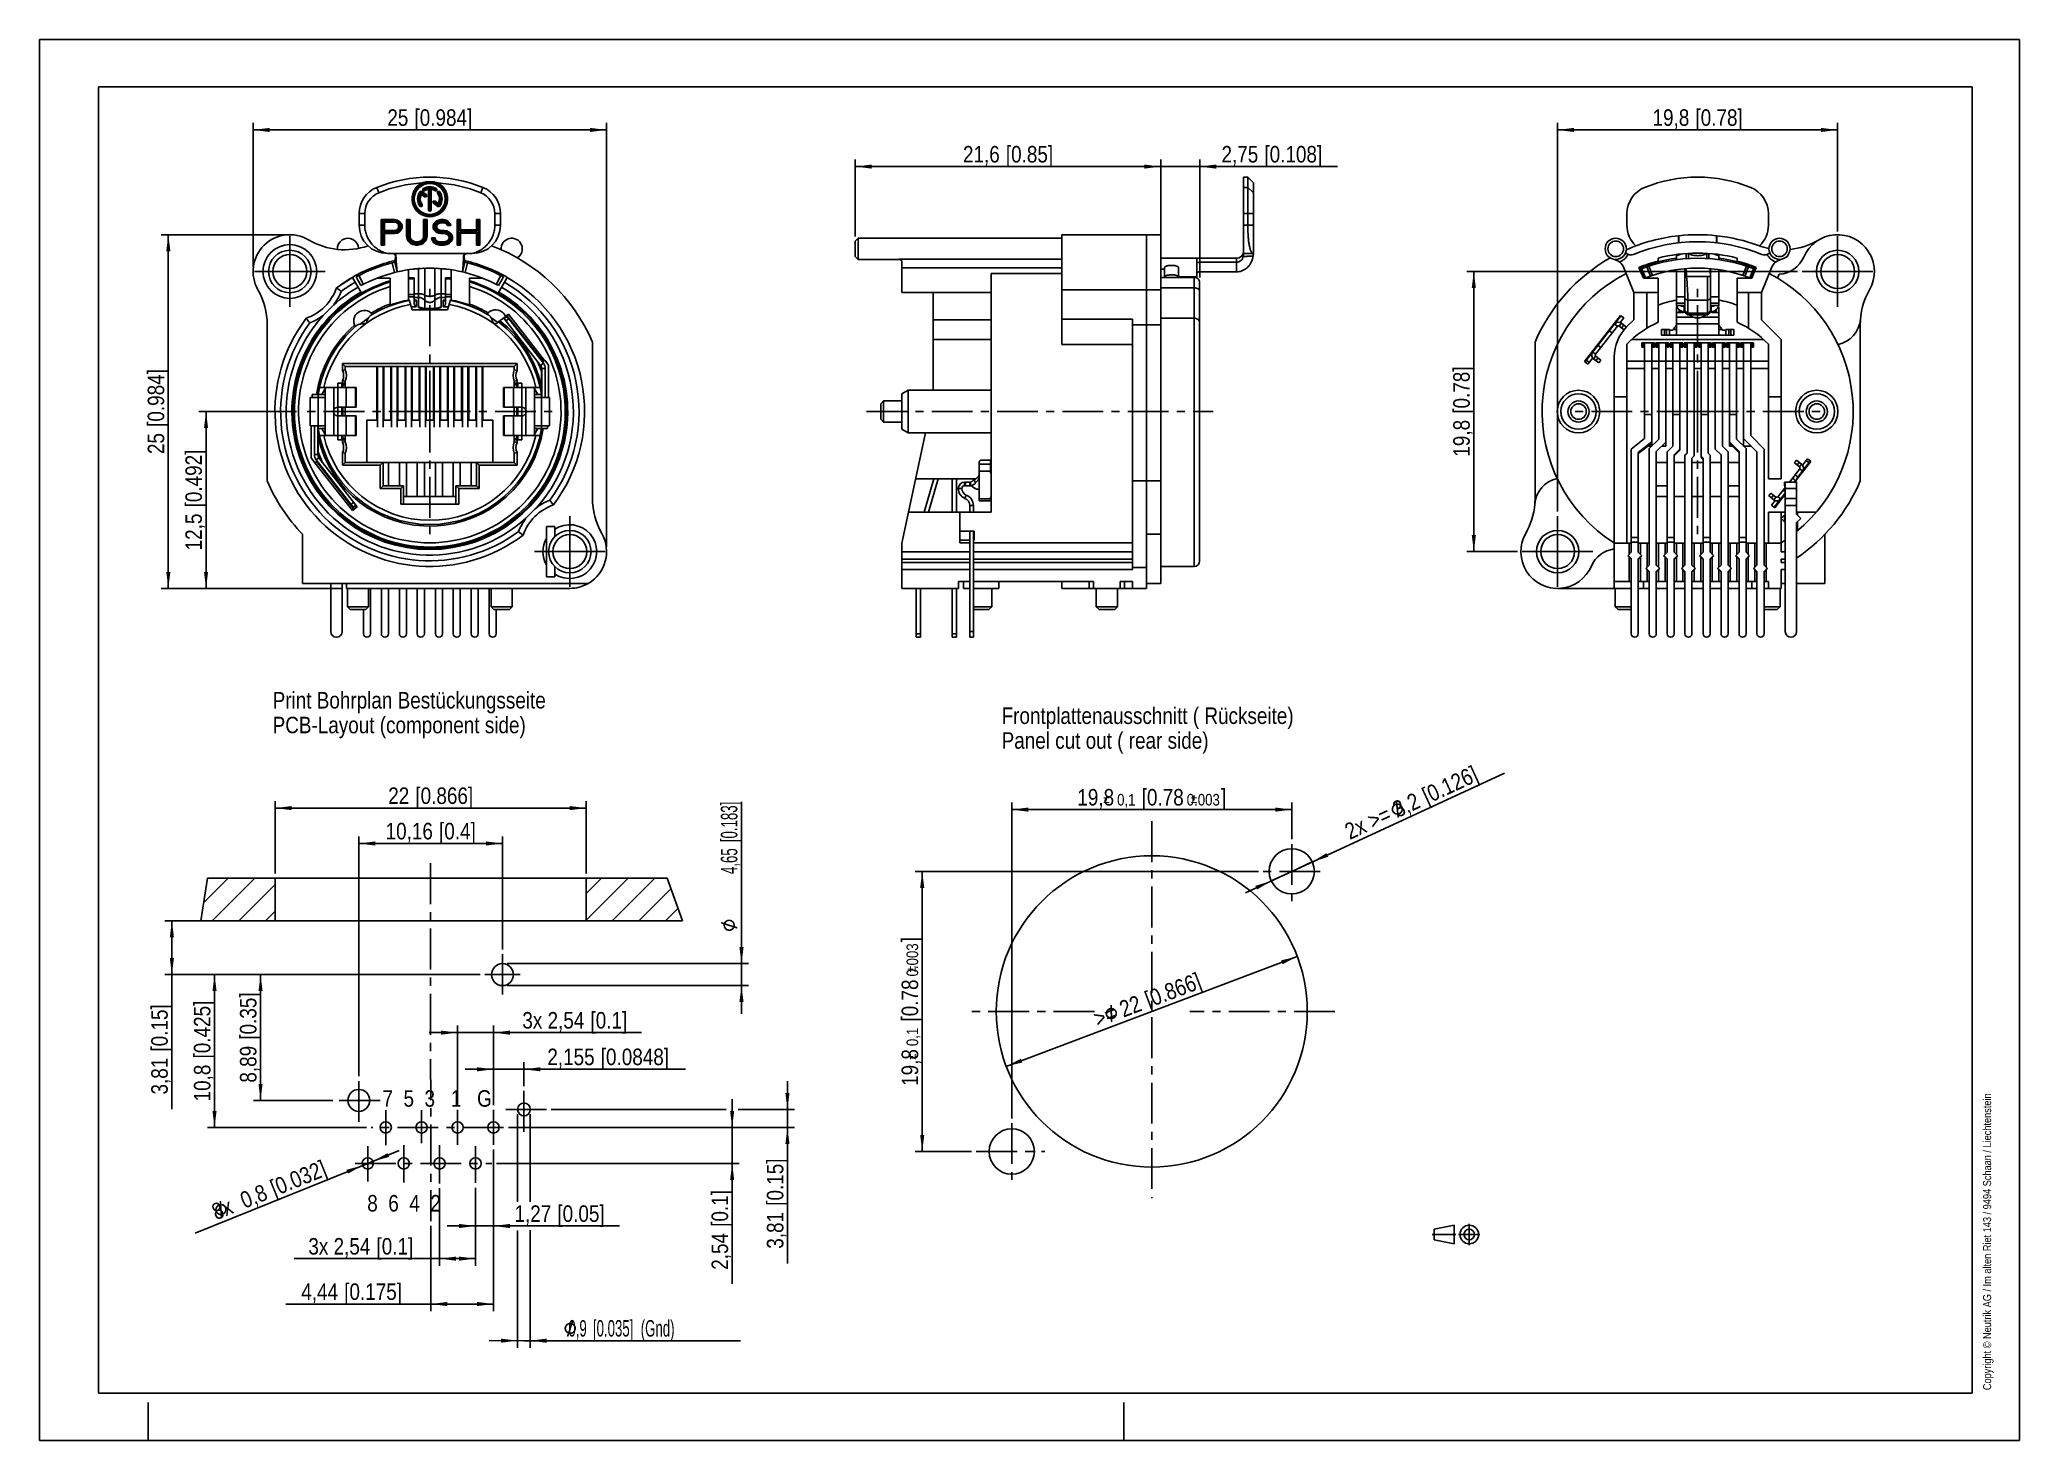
# Model space of a CAD drawing. Header units: millimetres. Extents: x 0 to 420, y 0 to 297.
import ezdxf

# ---------------------------------------------------------------- set-up
doc = ezdxf.new("R2010")
doc.units = ezdxf.units.MM
doc.header["$LTSCALE"] = 23.1
doc.linetypes.add('CENTER', pattern=[0.6, 0.375, -0.075, 0.075, -0.075])
doc.layers.get('0').update_dxf_attribs({"linetype": 'CONTINUOUS'})
for name, color, linetype in [('4171', 7, 'CONTINUOUS'), ('_03_2D_DRAWING_DIMENSION', 7, 'CONTINUOUS'), ('_26_DATUM_AXIS', 7, 'CONTINUOUS'), ('AUSFORMSCHRAEGEN', 7, 'CONTINUOUS'), ('BEZUGSACHSEN', 7, 'CONTINUOUS'), ('BZ-KURVEN', 7, 'CONTINUOUS'), ('DEFAULT_1', 7, 'CENTER'), ('FASEN', 7, 'CONTINUOUS'), ('KANTENFASEN', 7, 'CONTINUOUS'), ('RUNDUNGEN', 7, 'CONTINUOUS')]:
    doc.layers.add(name, color=color, linetype=linetype)
doc.styles.get("Standard").update_dxf_attribs({"font": 'arialn.ttf'})
doc.styles.add('TEXTSTYLE_4', font='symbol_iso.ttf')
doc.dimstyles.new('DIMSTYLE_1', dxfattribs={"dimtxt": 3.5, "dimasz": 3.5, "dimexe": 1.5, "dimexo": 1, "dimgap": 0.875, "dimtad": 1, "dimlfac": 0.333333, "dimdsep": 46, "dimtxsty": 'STANDARD', "dimblk": '_FILLED', "dimblk1": '_FILLED', "dimblk2": '_FILLED', "dimcen": 0.09, "dimclrt": 7, "dimazin": 2, "dimtp": 0.2, "dimtm": 0.2, "dimtfac": 1, "dimtofl": 0, "dimtmove": 0, "dimatfit": 3, "dimldrblk": '_FILLED', "dimfxl": 1, "dimtolj": 1, "dimarcsym": 0})
doc.dimstyles.new('DIMSTYLE_10', dxfattribs={"dimtxt": 3.5, "dimasz": 3.5, "dimexe": 1.5, "dimexo": 1, "dimgap": 0.875, "dimtad": 1, "dimdsep": 46, "dimtxsty": 'STANDARD', "dimblk": '_FILLED', "dimblk1": '_FILLED', "dimblk2": '_FILLED', "dimcen": 0.09, "dimclrt": 7, "dimazin": 2, "dimtol": 1, "dimtp": 0.1, "dimtm": 0.1, "dimtfac": 1, "dimtofl": 0, "dimtmove": 0, "dimatfit": 3, "dimldrblk": '_FILLED', "dimfxl": 1, "dimtolj": 1, "dimarcsym": 0})
doc.dimstyles.new('DIMSTYLE_11', dxfattribs={"dimtxt": 3.5, "dimasz": 3.5, "dimexe": 1.5, "dimexo": 1, "dimtad": 1, "dimdsep": 46, "dimtxsty": 'STANDARD', "dimblk": '_FILLED', "dimblk1": '_FILLED', "dimblk2": '_FILLED', "dimcen": 0.09, "dimclrt": 7, "dimazin": 2, "dimtp": 0.2, "dimtm": 0.2, "dimtfac": 1, "dimtmove": 0, "dimatfit": 2, "dimldrblk": '_FILLED', "dimfxl": 1, "dimtolj": 1, "dimarcsym": 0})
doc.dimstyles.new('DIMSTYLE_2', dxfattribs={"dimtxt": 3.5, "dimasz": 3.5, "dimexe": 1.5, "dimexo": 1, "dimgap": 0.875, "dimtad": 1, "dimlfac": 0.333333, "dimdsep": 46, "dimtxsty": 'STANDARD', "dimblk": '_FILLED', "dimblk1": '_FILLED', "dimblk2": '_FILLED', "dimcen": 0.09, "dimclrt": 7, "dimazin": 2, "dimtp": 0.1, "dimtm": 0.1, "dimtfac": 1, "dimtofl": 0, "dimtmove": 0, "dimatfit": 3, "dimldrblk": '_FILLED', "dimfxl": 1, "dimtolj": 1, "dimarcsym": 0})
doc.dimstyles.new('DIMSTYLE_3', dxfattribs={"dimtxt": 3.5, "dimasz": 3.5, "dimexe": 1.5, "dimexo": 1, "dimgap": 0.875, "dimtad": 1, "dimdsep": 46, "dimtxsty": 'STANDARD', "dimblk": '_FILLED', "dimblk1": '_FILLED', "dimblk2": '_FILLED', "dimcen": 0.09, "dimclrt": 7, "dimazin": 2, "dimtp": 0.2, "dimtm": 0.2, "dimtfac": 1, "dimtofl": 0, "dimtmove": 0, "dimatfit": 3, "dimldrblk": '_FILLED', "dimfxl": 1, "dimtolj": 1, "dimarcsym": 0})
doc.dimstyles.new('DIMSTYLE_4', dxfattribs={"dimtxt": 3.5, "dimasz": 3.5, "dimexe": 1.5, "dimexo": 1, "dimgap": 0.875, "dimtad": 1, "dimdsep": 46, "dimtxsty": 'STANDARD', "dimblk": '_FILLED', "dimblk1": '_FILLED', "dimblk2": '_FILLED', "dimcen": 0.09, "dimclrt": 7, "dimazin": 2, "dimtp": 0.3, "dimtm": 0.3, "dimtfac": 1, "dimtofl": 0, "dimtmove": 0, "dimatfit": 3, "dimldrblk": '_FILLED', "dimfxl": 1, "dimtolj": 1, "dimarcsym": 0})
doc.dimstyles.new('DIMSTYLE_5', dxfattribs={"dimtxt": 3.5, "dimasz": 3.5, "dimexe": 1.5, "dimexo": 1, "dimgap": 0.875, "dimtad": 1, "dimdsep": 46, "dimtxsty": 'STANDARD', "dimblk": '_FILLED', "dimblk1": '_FILLED', "dimblk2": '_FILLED', "dimcen": 0.09, "dimclrt": 7, "dimazin": 2, "dimtp": 0.1, "dimtm": 0.1, "dimtfac": 1, "dimtofl": 0, "dimtmove": 0, "dimatfit": 3, "dimldrblk": '_FILLED', "dimfxl": 1, "dimtolj": 1, "dimarcsym": 0})
doc.dimstyles.new('DIMSTYLE_6', dxfattribs={"dimtxt": 3.5, "dimasz": 3.5, "dimexe": 1.5, "dimexo": 1, "dimgap": 0.875, "dimtad": 1, "dimdec": 3, "dimdsep": 46, "dimtxsty": 'STANDARD', "dimblk": '_FILLED', "dimblk1": '_FILLED', "dimblk2": '_FILLED', "dimcen": 0.09, "dimclrt": 7, "dimazin": 2, "dimtp": 0.2, "dimtm": 0.2, "dimtfac": 1, "dimtdec": 3, "dimtofl": 0, "dimtmove": 0, "dimatfit": 3, "dimldrblk": '_FILLED', "dimfxl": 1, "dimtolj": 1, "dimarcsym": 0})
doc.dimstyles.new('DIMSTYLE_7', dxfattribs={"dimtxt": 3.5, "dimasz": 3.5, "dimexe": 1.5, "dimexo": 1, "dimtad": 1, "dimdsep": 46, "dimtxsty": 'STANDARD', "dimblk": '_FILLED', "dimblk1": '_FILLED', "dimblk2": '_FILLED', "dimcen": 0.09, "dimclrt": 7, "dimazin": 2, "dimtp": 0.1, "dimtm": 0.1, "dimtfac": 1, "dimtmove": 0, "dimatfit": 2, "dimldrblk": '_FILLED', "dimfxl": 1, "dimtolj": 1, "dimarcsym": 0})
doc.dimstyles.new('DIMSTYLE_8', dxfattribs={"dimtxt": 3.5, "dimasz": 3.5, "dimexe": 1.5, "dimexo": 1, "dimgap": 0.875, "dimtad": 1, "dimdsep": 46, "dimtxsty": 'STANDARD', "dimblk": '_FILLED', "dimblk1": '_FILLED', "dimblk2": '_FILLED', "dimcen": 0.09, "dimclrt": 7, "dimazin": 2, "dimtp": 0.1, "dimtm": 0.1, "dimtfac": 1, "dimtofl": 0, "dimtmove": 0, "dimatfit": 3, "dimldrblk": '_FILLED', "dimfxl": 1, "dimtolj": 1, "dimarcsym": 0})
doc.dimstyles.new('DIMSTYLE_9', dxfattribs={"dimtxt": 3.5, "dimasz": 3.5, "dimexe": 1.5, "dimexo": 1, "dimtad": 1, "dimdsep": 46, "dimtxsty": 'STANDARD', "dimblk": '_FILLED', "dimblk1": '_FILLED', "dimblk2": '_FILLED', "dimcen": 0.09, "dimclrt": 7, "dimazin": 2, "dimtp": 0.3, "dimtm": 0.3, "dimtfac": 1, "dimtmove": 0, "dimatfit": 2, "dimldrblk": '_FILLED', "dimfxl": 1, "dimtolj": 1, "dimarcsym": 0})
pattern_1 = [(45, (0, 0), (-2.82843, 2.82843), [])]

msp = doc.modelspace()

# ---------------------------------------------------------------- texts
at = {"color": 7, "char_height": 3.5, "attachment_point": 1, "line_spacing_factor": 0.9}
for s, insert, width in [('Print Bohrplan Bestückungsseite\\PPCB-Layout (component side)', (49.4383, 158.6787), 64.064), ('Frontplattenausschnitt ( Rückseite)\\PPanel cut out ( rear side)', (204.0849, 155.3986), 67.788), ('7  5  3   1   G', (72.7427, 74.2481), 22.26), ('8  6  4  2', (69.5094, 52.0276), 15.456)]:
    msp.add_mtext(s, dxfattribs=dict(at, insert=insert, width=width))
at = {"color": 7, "insert": (412.3, 10.65), "char_height": 1.7, "width": 68.8296, "attachment_point": 1, "rotation": 90, "line_spacing_factor": 0.9}
msp.add_mtext('Copyright © Neutrik AG / Im alten Riet 143 / 9494 Schaan / Liechtenstein', dxfattribs=at)

# ---------------------------------------------------------------- blocks, each defined once
blk = doc.blocks.new('PROJEKTION_BL0', base_point=(300.47, 43.65))
at = {"color": 7}
for p, q in [((295.83, 44.77), (300.12, 45.62)), ((295.83, 42.52), (295.83, 44.77)), ((295.83, 42.52), (300.12, 41.68)), ((300.12, 41.68), (300.12, 45.62)), ((303.29, 43.65), (303.29, 43.67))]:
    blk.add_line(p, q, dxfattribs=at)
for radius in [1.97, 1.12]:
    blk.add_circle((303.29, 43.65), radius, dxfattribs=at)
at = {"layer": 'DEFAULT_1', "color": 7}
for p, q in [((295.41, 43.67), (300.41, 43.67)), ((301.04, 43.65), (305.54, 43.65)), ((303.29, 41.4), (303.29, 45.9))]:
    blk.add_line(p, q, dxfattribs=at)
blk = doc.blocks.new('_FILLED')
at = {"color": 0, "linetype": 'BYBLOCK'}
blk.add_solid([(0, 0), (-1, 0.125), (-1, -0.125)], dxfattribs=at)
blk = doc.blocks.new('*D0')
at = {"layer": '_03_2D_DRAWING_DIMENSION', "color": 7}
for p, q in [((54.48, 218.14), (33.81, 218.14)), ((35.31, 218.14), (35.31, 199.39)), ((35.31, 180.64), (35.31, 199.39)), ((64.08, 180.64), (33.81, 180.64))]:
    blk.add_line(p, q, dxfattribs=at)
at = {"layer": '_03_2D_DRAWING_DIMENSION', "color": 7, "xscale": 3.5, "yscale": 3.5, "zscale": 3.5}
for p, rotation in [((35.31, 218.14), 90), ((35.31, 180.64), 270)]:
    blk.add_blockref('_FILLED', p, dxfattribs=dict(at, rotation=rotation))
at = {"layer": '_03_2D_DRAWING_DIMENSION', "color": 7, "insert": (30.93, 199.39), "char_height": 3.5, "width": 24.612, "attachment_point": 2, "rotation": 90, "line_spacing_factor": 0.9}
blk.add_mtext('12,5{\\ftxt;\\W0.0001;\\H0.0001;\\~}{\\ftxt;\\W1.0;\\H3.5; }[0.492]', dxfattribs=at)
blk = doc.blocks.new('*D1')
at = {"layer": '_03_2D_DRAWING_DIMENSION', "color": 7}
for p, q in [((52.08, 255.64), (25.81, 255.64)), ((27.31, 255.64), (27.31, 218.14)), ((27.31, 180.64), (27.31, 218.14)), ((64.08, 180.64), (25.81, 180.64))]:
    blk.add_line(p, q, dxfattribs=at)
at = {"layer": '_03_2D_DRAWING_DIMENSION', "color": 7, "xscale": 3.5, "yscale": 3.5, "zscale": 3.5}
for p, rotation in [((27.31, 255.64), 90), ((27.31, 180.64), 270)]:
    blk.add_blockref('_FILLED', p, dxfattribs=dict(at, rotation=rotation))
at = {"layer": '_03_2D_DRAWING_DIMENSION', "color": 7, "insert": (22.93, 218.14), "char_height": 3.5, "width": 21.308, "attachment_point": 2, "rotation": 90, "line_spacing_factor": 0.9}
blk.add_mtext('25{\\ftxt;\\W0.0001;\\H0.0001;\\~}{\\ftxt;\\W1.0;\\H3.5; }[0.984]', dxfattribs=at)
blk = doc.blocks.new('*D2')
at = {"layer": '_03_2D_DRAWING_DIMENSION', "color": 7}
for p, q in [((45.28, 248.84), (45.28, 279.35)), ((45.28, 277.85), (82.78, 277.85)), ((120.28, 277.85), (82.78, 277.85)), ((120.28, 189.44), (120.28, 279.35))]:
    blk.add_line(p, q, dxfattribs=at)
at = {"layer": '_03_2D_DRAWING_DIMENSION', "color": 7, "xscale": 3.5, "yscale": 3.5, "zscale": 3.5, "rotation": 180}
blk.add_blockref('_FILLED', (45.28, 277.85), dxfattribs=at)
at = {"layer": '_03_2D_DRAWING_DIMENSION', "color": 7, "xscale": 3.5, "yscale": 3.5, "zscale": 3.5}
blk.add_blockref('_FILLED', (120.28, 277.85), dxfattribs=at)
at = {"layer": '_03_2D_DRAWING_DIMENSION', "color": 7, "insert": (82.78, 282.22), "char_height": 3.5, "width": 21.308, "attachment_point": 2, "line_spacing_factor": 0.9}
blk.add_mtext('25{\\ftxt;\\W0.0001;\\H0.0001;\\~}{\\ftxt;\\W1.0;\\H3.5; }[0.984]', dxfattribs=at)
blk = doc.blocks.new('*D3')
at = {"layer": '_03_2D_DRAWING_DIMENSION', "color": 7}
for p, q in [((173.05, 255.29), (173.05, 271.58)), ((173.05, 270.08), (205.45, 270.08)), ((237.85, 270.08), (205.45, 270.08)), ((237.85, 255.55), (237.85, 271.58))]:
    blk.add_line(p, q, dxfattribs=at)
at = {"layer": '_03_2D_DRAWING_DIMENSION', "color": 7, "xscale": 3.5, "yscale": 3.5, "zscale": 3.5, "rotation": 180}
blk.add_blockref('_FILLED', (173.05, 270.08), dxfattribs=at)
at = {"layer": '_03_2D_DRAWING_DIMENSION', "color": 7, "xscale": 3.5, "yscale": 3.5, "zscale": 3.5}
blk.add_blockref('_FILLED', (237.85, 270.08), dxfattribs=at)
at = {"layer": '_03_2D_DRAWING_DIMENSION', "color": 7, "insert": (205.45, 274.45), "char_height": 3.5, "width": 22.26, "attachment_point": 2, "line_spacing_factor": 0.9}
blk.add_mtext('21,6{\\ftxt;\\W0.0001;\\H0.0001;\\~}{\\ftxt;\\W1.0;\\H3.5; }[0.85]', dxfattribs=at)
blk = doc.blocks.new('*D4')
at = {"layer": '_03_2D_DRAWING_DIMENSION', "color": 7}
for p, q in [((237.85, 270.08), (231.85, 270.08)), ((231.85, 270.08), (241.97, 270.08)), ((237.85, 255.55), (237.85, 271.58)), ((275.35, 270.08), (241.97, 270.08)), ((246.1, 246.55), (246.1, 271.58)), ((246.1, 270.08), (275.35, 270.08))]:
    blk.add_line(p, q, dxfattribs=at)
at = {"layer": '_03_2D_DRAWING_DIMENSION', "color": 7, "xscale": 3.5, "yscale": 3.5, "zscale": 3.5}
blk.add_blockref('_FILLED', (237.85, 270.08), dxfattribs=at)
at = {"layer": '_03_2D_DRAWING_DIMENSION', "color": 7, "xscale": 3.5, "yscale": 3.5, "zscale": 3.5, "rotation": 180}
blk.add_blockref('_FILLED', (246.1, 270.08), dxfattribs=at)
at = {"layer": '_03_2D_DRAWING_DIMENSION', "color": 7, "insert": (250.73, 274.45), "char_height": 3.5, "width": 24.612, "attachment_point": 1, "line_spacing_factor": 0.9}
blk.add_mtext('2,75{\\ftxt;\\W0.0001;\\H0.0001;\\~}{\\ftxt;\\W1.0;\\H3.5; }[0.108]', dxfattribs=at)
blk = doc.blocks.new('*D5')
at = {"layer": '_03_2D_DRAWING_DIMENSION', "color": 7}
for p, q in [((322.04, 196.94), (322.04, 279.35)), ((322.04, 277.85), (351.74, 277.85)), ((381.44, 277.85), (351.74, 277.85)), ((381.44, 256.34), (381.44, 279.35))]:
    blk.add_line(p, q, dxfattribs=at)
at = {"layer": '_03_2D_DRAWING_DIMENSION', "color": 7, "xscale": 3.5, "yscale": 3.5, "zscale": 3.5, "rotation": 180}
blk.add_blockref('_FILLED', (322.04, 277.85), dxfattribs=at)
at = {"layer": '_03_2D_DRAWING_DIMENSION', "color": 7, "xscale": 3.5, "yscale": 3.5, "zscale": 3.5}
blk.add_blockref('_FILLED', (381.44, 277.85), dxfattribs=at)
at = {"layer": '_03_2D_DRAWING_DIMENSION', "color": 7, "insert": (351.74, 282.22), "char_height": 3.5, "width": 22.26, "attachment_point": 2, "line_spacing_factor": 0.9}
blk.add_mtext('19,8{\\ftxt;\\W0.0001;\\H0.0001;\\~}{\\ftxt;\\W1.0;\\H3.5; }[0.78]', dxfattribs=at)
blk = doc.blocks.new('*D6')
at = {"layer": '_03_2D_DRAWING_DIMENSION', "color": 7}
for p, q in [((372.94, 247.84), (302.76, 247.84)), ((304.26, 247.84), (304.26, 218.14)), ((304.26, 188.44), (304.26, 218.14)), ((313.54, 188.44), (302.76, 188.44))]:
    blk.add_line(p, q, dxfattribs=at)
at = {"layer": '_03_2D_DRAWING_DIMENSION', "color": 7, "xscale": 3.5, "yscale": 3.5, "zscale": 3.5}
for p, rotation in [((304.26, 247.84), 90), ((304.26, 188.44), 270)]:
    blk.add_blockref('_FILLED', p, dxfattribs=dict(at, rotation=rotation))
at = {"layer": '_03_2D_DRAWING_DIMENSION', "color": 7, "insert": (299.89, 218.14), "char_height": 3.5, "width": 22.26, "attachment_point": 2, "rotation": 90, "line_spacing_factor": 0.9}
blk.add_mtext('19,8{\\ftxt;\\W0.0001;\\H0.0001;\\~}{\\ftxt;\\W1.0;\\H3.5; }[0.78]', dxfattribs=at)
blk = doc.blocks.new('*D7')
at = {"layer": '_03_2D_DRAWING_DIMENSION', "color": 7}
for p, q in [((114.97, 110.18), (26.56, 110.18)), ((28.06, 110.18), (28.06, 104.47)), ((28.06, 98.75), (28.06, 104.47)), ((28.06, 104.47), (28.06, 70.21)), ((93.44, 98.75), (26.56, 98.75))]:
    blk.add_line(p, q, dxfattribs=at)
at = {"layer": '_03_2D_DRAWING_DIMENSION', "color": 7, "xscale": 3.5, "yscale": 3.5, "zscale": 3.5}
for p, rotation in [((28.06, 110.18), 90), ((28.06, 98.75), 270)]:
    blk.add_blockref('_FILLED', p, dxfattribs=dict(at, rotation=rotation))
at = {"layer": '_03_2D_DRAWING_DIMENSION', "color": 7, "insert": (23.68, 92.47), "char_height": 3.5, "width": 22.26, "attachment_point": 3, "rotation": 90, "line_spacing_factor": 0.9}
blk.add_mtext('3,81{\\ftxt;\\W0.0001;\\H0.0001;\\~}{\\ftxt;\\W1.0;\\H3.5; }[0.15]', dxfattribs=at)
blk = doc.blocks.new('*D8')
at = {"layer": '_03_2D_DRAWING_DIMENSION', "color": 7}
for p, q in [((93.44, 98.75), (45.37, 98.75)), ((46.87, 98.75), (46.87, 85.42)), ((46.87, 72.08), (46.87, 85.42)), ((62.22, 72.08), (45.37, 72.08))]:
    blk.add_line(p, q, dxfattribs=at)
at = {"layer": '_03_2D_DRAWING_DIMENSION', "color": 7, "xscale": 3.5, "yscale": 3.5, "zscale": 3.5}
for p, rotation in [((46.87, 98.75), 90), ((46.87, 72.08), 270)]:
    blk.add_blockref('_FILLED', p, dxfattribs=dict(at, rotation=rotation))
at = {"layer": '_03_2D_DRAWING_DIMENSION', "color": 7, "insert": (42.5, 85.42), "char_height": 3.5, "width": 22.26, "attachment_point": 2, "rotation": 90, "line_spacing_factor": 0.9}
blk.add_mtext('8,89{\\ftxt;\\W0.0001;\\H0.0001;\\~}{\\ftxt;\\W1.0;\\H3.5; }[0.35]', dxfattribs=at)
blk = doc.blocks.new('*D9')
at = {"layer": '_03_2D_DRAWING_DIMENSION', "color": 7}
for p, q in [((93.44, 98.75), (35.61, 98.75)), ((37.11, 98.75), (37.11, 82.55)), ((37.11, 66.35), (37.11, 82.55)), ((69.32, 66.35), (35.61, 66.35))]:
    blk.add_line(p, q, dxfattribs=at)
at = {"layer": '_03_2D_DRAWING_DIMENSION', "color": 7, "xscale": 3.5, "yscale": 3.5, "zscale": 3.5}
for p, rotation in [((37.11, 98.75), 90), ((37.11, 66.35), 270)]:
    blk.add_blockref('_FILLED', p, dxfattribs=dict(at, rotation=rotation))
at = {"layer": '_03_2D_DRAWING_DIMENSION', "color": 7, "insert": (32.73, 82.55), "char_height": 3.5, "width": 24.612, "attachment_point": 2, "rotation": 90, "line_spacing_factor": 0.9}
blk.add_mtext('10,8{\\ftxt;\\W0.0001;\\H0.0001;\\~}{\\ftxt;\\W1.0;\\H3.5; }[0.425]', dxfattribs=at)
blk = doc.blocks.new('*D10')
at = {"layer": '_03_2D_DRAWING_DIMENSION', "color": 7}
for p, q in [((49.97, 120.18), (49.97, 135.56)), ((115.97, 120.18), (115.97, 135.56)), ((49.97, 134.06), (82.97, 134.06)), ((115.97, 134.06), (82.97, 134.06))]:
    blk.add_line(p, q, dxfattribs=at)
at = {"layer": '_03_2D_DRAWING_DIMENSION', "color": 7, "xscale": 3.5, "yscale": 3.5, "zscale": 3.5, "rotation": 180}
blk.add_blockref('_FILLED', (49.97, 134.06), dxfattribs=at)
at = {"layer": '_03_2D_DRAWING_DIMENSION', "color": 7, "xscale": 3.5, "yscale": 3.5, "zscale": 3.5}
blk.add_blockref('_FILLED', (115.97, 134.06), dxfattribs=at)
at = {"layer": '_03_2D_DRAWING_DIMENSION', "color": 7, "insert": (82.97, 138.44), "char_height": 3.5, "width": 21.308, "attachment_point": 2, "line_spacing_factor": 0.9}
blk.add_mtext('22{\\ftxt;\\W0.0001;\\H0.0001;\\~}{\\ftxt;\\W1.0;\\H3.5; }[0.866]', dxfattribs=at)
blk = doc.blocks.new('*D11')
at = {"layer": '_03_2D_DRAWING_DIMENSION', "color": 7}
for p, q in [((67.73, 77.2), (67.73, 128.06)), ((67.73, 126.56), (82.97, 126.56)), ((98.21, 126.56), (82.97, 126.56)), ((98.21, 104.11), (98.21, 128.06))]:
    blk.add_line(p, q, dxfattribs=at)
at = {"layer": '_03_2D_DRAWING_DIMENSION', "color": 7, "xscale": 3.5, "yscale": 3.5, "zscale": 3.5, "rotation": 180}
blk.add_blockref('_FILLED', (67.73, 126.56), dxfattribs=at)
at = {"layer": '_03_2D_DRAWING_DIMENSION', "color": 7, "xscale": 3.5, "yscale": 3.5, "zscale": 3.5}
blk.add_blockref('_FILLED', (98.21, 126.56), dxfattribs=at)
at = {"layer": '_03_2D_DRAWING_DIMENSION', "color": 7, "insert": (82.97, 130.93), "char_height": 3.5, "width": 22.26, "attachment_point": 2, "line_spacing_factor": 0.9}
blk.add_mtext('10,16{\\ftxt;\\W0.0001;\\H0.0001;\\~}{\\ftxt;\\W1.0;\\H3.5; }[0.4]', dxfattribs=at)
blk = doc.blocks.new('*D12')
at = {"layer": '_03_2D_DRAWING_DIMENSION', "color": 7}
for p, q in [((148.9, 101.08), (148.9, 135.42)), ((148.9, 135.42), (148.9, 98.76)), ((99.21, 101.08), (150.4, 101.08)), ((148.9, 90.43), (148.9, 98.76)), ((99.21, 96.43), (150.4, 96.43)), ((148.9, 96.43), (148.9, 90.43))]:
    blk.add_line(p, q, dxfattribs=at)
at = {"layer": '_03_2D_DRAWING_DIMENSION', "color": 7, "xscale": 3.5, "yscale": 3.5, "zscale": 3.5}
for p, rotation in [((148.9, 101.08), 270.004125249), ((148.9, 96.43), 90.004125249)]:
    blk.add_blockref('_FILLED', p, dxfattribs=dict(at, rotation=rotation))
at = {"layer": '_03_2D_DRAWING_DIMENSION', "color": 7, "insert": (144.52, 135.42), "char_height": 3.5, "width": 41.6409, "attachment_point": 3, "rotation": 90, "line_spacing_factor": 0.9, "style": 'TEXTSTYLE_4'}
blk.add_mtext('{\\ftxt;\\W0.0001;\\H0.0001;\\~}{\\ftxt;\\W0.8995983936;\\H3.5; }{\\ftxt;\\W0.0001;\\H0.0001;\\~}\\fArial Narrow;{\\W0.7;4,65}{\\W0.7;{\\ftxt;\\W0.0001;\\H0.0001;\\~}{\\ftxt;\\W1.0;\\H3.5; }[}{\\W0.7;0.183}{\\W0.7;]}', dxfattribs=at)
blk = doc.blocks.new('*D13')
at = {"layer": '_03_2D_DRAWING_DIMENSION', "color": 7}
for p, q in [((96.29, 71.09), (96.29, 80.18)), ((102.75, 75.09), (102.75, 80.18)), ((96.29, 78.68), (90.29, 78.68)), ((90.29, 78.68), (99.52, 78.68)), ((137.02, 78.68), (99.52, 78.68)), ((102.75, 78.68), (137.02, 78.68))]:
    blk.add_line(p, q, dxfattribs=at)
at = {"layer": '_03_2D_DRAWING_DIMENSION', "color": 7, "xscale": 3.5, "yscale": 3.5, "zscale": 3.5}
blk.add_blockref('_FILLED', (96.29, 78.68), dxfattribs=at)
at = {"layer": '_03_2D_DRAWING_DIMENSION', "color": 7, "xscale": 3.5, "yscale": 3.5, "zscale": 3.5, "rotation": 180}
blk.add_blockref('_FILLED', (102.75, 78.68), dxfattribs=at)
at = {"layer": '_03_2D_DRAWING_DIMENSION', "color": 7, "insert": (107.71, 83.06), "char_height": 3.5, "width": 29.316, "attachment_point": 1, "line_spacing_factor": 0.9}
blk.add_mtext('2,155{\\ftxt;\\W0.0001;\\H0.0001;\\~}{\\ftxt;\\W1.0;\\H3.5; }[0.0848]', dxfattribs=at)
blk = doc.blocks.new('*D14')
at = {"layer": '_03_2D_DRAWING_DIMENSION', "color": 7}
for p, q in [((88.67, 86.45), (82.67, 86.45)), ((82.67, 86.45), (92.48, 86.45)), ((88.67, 71.09), (88.67, 87.95)), ((127.68, 86.45), (92.48, 86.45)), ((96.29, 71.09), (96.29, 87.95)), ((96.29, 86.45), (127.68, 86.45))]:
    blk.add_line(p, q, dxfattribs=at)
at = {"layer": '_03_2D_DRAWING_DIMENSION', "color": 7, "xscale": 3.5, "yscale": 3.5, "zscale": 3.5}
blk.add_blockref('_FILLED', (88.67, 86.45), dxfattribs=at)
at = {"layer": '_03_2D_DRAWING_DIMENSION', "color": 7, "xscale": 3.5, "yscale": 3.5, "zscale": 3.5, "rotation": 180}
blk.add_blockref('_FILLED', (96.29, 86.45), dxfattribs=at)
at = {"layer": '_03_2D_DRAWING_DIMENSION', "color": 7, "insert": (102.41, 90.82), "char_height": 3.5, "width": 25.27, "attachment_point": 1, "line_spacing_factor": 0.9}
blk.add_mtext('3x 2,54{\\ftxt;\\W0.0001;\\H0.0001;\\~}{\\ftxt;\\W1.0;\\H3.5; }[0.1]', dxfattribs=at)
blk = doc.blocks.new('*D15')
at = {"layer": '_03_2D_DRAWING_DIMENSION', "color": 7}
for p, q in [((69.62, 58.73), (76.29, 61.43)), ((70.73, 59.18), (69.62, 58.73)), ((69.62, 58.73), (33.03, 43.93)), ((68.51, 58.28), (69.62, 58.73))]:
    blk.add_line(p, q, dxfattribs=at)
at = {"layer": '_03_2D_DRAWING_DIMENSION', "color": 7, "xscale": 3.5, "yscale": 3.5, "zscale": 3.5}
for p, rotation in [((70.73, 59.18), 202.0303653086), ((68.51, 58.28), 22.0303653086)]:
    blk.add_blockref('_FILLED', p, dxfattribs=dict(at, rotation=rotation))
at = {"layer": '_03_2D_DRAWING_DIMENSION', "color": 7, "insert": (59.91, 59.52), "char_height": 3.5, "width": 46.1559, "attachment_point": 3, "rotation": 22.0301, "line_spacing_factor": 0.9}
blk.add_mtext('8x {\\ftxt;\\W0.0001;\\H0.0001;\\~}{\\ftxt;\\W0.8995983936;\\H3.5; }{\\ftxt;\\W0.0001;\\H0.0001;\\~}0,8{\\ftxt;\\W0.0001;\\H0.0001;\\~}{\\ftxt;\\W1.0;\\H3.5; }[0.032]', dxfattribs=at)
blk = doc.blocks.new('*D16')
at = {"layer": '_03_2D_DRAWING_DIMENSION', "color": 7}
for p, q in [((84.86, 53.48), (84.86, 37.03)), ((92.48, 53.58), (92.48, 37.03)), ((88.67, 38.53), (54, 38.53)), ((84.86, 38.53), (88.67, 38.53)), ((92.48, 38.53), (88.67, 38.53))]:
    blk.add_line(p, q, dxfattribs=at)
at = {"layer": '_03_2D_DRAWING_DIMENSION', "color": 7, "xscale": 3.5, "yscale": 3.5, "zscale": 3.5, "rotation": 180}
blk.add_blockref('_FILLED', (84.86, 38.53), dxfattribs=at)
at = {"layer": '_03_2D_DRAWING_DIMENSION', "color": 7, "xscale": 3.5, "yscale": 3.5, "zscale": 3.5}
blk.add_blockref('_FILLED', (92.48, 38.53), dxfattribs=at)
at = {"layer": '_03_2D_DRAWING_DIMENSION', "color": 7, "insert": (79.27, 42.9), "char_height": 3.5, "width": 25.27, "attachment_point": 3, "line_spacing_factor": 0.9}
blk.add_mtext('3x 2,54{\\ftxt;\\W0.0001;\\H0.0001;\\~}{\\ftxt;\\W1.0;\\H3.5; }[0.1]', dxfattribs=at)
blk = doc.blocks.new('*D17')
at = {"layer": '_03_2D_DRAWING_DIMENSION', "color": 7}
for p, q in [((96.29, 61.69), (96.3, 27.41)), ((82.97, 45.51), (82.97, 27.41)), ((89.63, 28.91), (52.27, 28.9)), ((82.97, 28.91), (89.63, 28.91)), ((96.3, 28.91), (89.63, 28.91))]:
    blk.add_line(p, q, dxfattribs=at)
at = {"layer": '_03_2D_DRAWING_DIMENSION', "color": 7, "xscale": 3.5, "yscale": 3.5, "zscale": 3.5}
for p, rotation in [((82.97, 28.91), 180.0127504705), ((96.3, 28.91), 0.0127504705)]:
    blk.add_blockref('_FILLED', p, dxfattribs=dict(at, rotation=rotation))
at = {"layer": '_03_2D_DRAWING_DIMENSION', "color": 7, "insert": (76.88, 33.28), "char_height": 3.5, "width": 24.612, "attachment_point": 3, "line_spacing_factor": 0.9}
blk.add_mtext('4,44{\\ftxt;\\W0.0001;\\H0.0001;\\~}{\\ftxt;\\W1.0;\\H3.5; }[0.175]', dxfattribs=at)
blk = doc.blocks.new('*D18')
at = {"layer": '_03_2D_DRAWING_DIMENSION', "color": 7}
for p, q in [((96.29, 61.69), (96.29, 43.96)), ((92.48, 53.58), (92.48, 43.96)), ((92.48, 45.46), (86.48, 45.46)), ((86.48, 45.46), (94.38, 45.46)), ((123, 45.46), (94.38, 45.46)), ((96.29, 45.46), (123, 45.46))]:
    blk.add_line(p, q, dxfattribs=at)
at = {"layer": '_03_2D_DRAWING_DIMENSION', "color": 7, "xscale": 3.5, "yscale": 3.5, "zscale": 3.5}
blk.add_blockref('_FILLED', (92.48, 45.46), dxfattribs=at)
at = {"layer": '_03_2D_DRAWING_DIMENSION', "color": 7, "xscale": 3.5, "yscale": 3.5, "zscale": 3.5, "rotation": 180}
blk.add_blockref('_FILLED', (96.29, 45.46), dxfattribs=at)
at = {"layer": '_03_2D_DRAWING_DIMENSION', "color": 7, "insert": (100.74, 49.83), "char_height": 3.5, "width": 22.26, "attachment_point": 1, "line_spacing_factor": 0.9}
blk.add_mtext('1,27{\\ftxt;\\W0.0001;\\H0.0001;\\~}{\\ftxt;\\W1.0;\\H3.5; }[0.05]', dxfattribs=at)
blk = doc.blocks.new('*D19')
at = {"layer": '_03_2D_DRAWING_DIMENSION', "color": 7}
for p, q in [((101.4, 69.16), (101.39, 50.58)), ((104.1, 69.16), (104.09, 50.58)), ((101.38, 44.5), (101.36, 19.64)), ((104.08, 44.54), (104.06, 19.64)), ((101.36, 21.14), (95.36, 21.15)), ((95.36, 21.15), (102.71, 21.14)), ((148.68, 21.13), (102.71, 21.14)), ((104.06, 21.14), (148.68, 21.13))]:
    blk.add_line(p, q, dxfattribs=at)
at = {"layer": '_03_2D_DRAWING_DIMENSION', "color": 7, "xscale": 3.5, "yscale": 3.5, "zscale": 3.5}
for p, rotation in [((101.36, 21.14), 359.9471498529), ((104.06, 21.14), 179.991765974)]:
    blk.add_blockref('_FILLED', p, dxfattribs=dict(at, rotation=rotation))
at = {"layer": '_03_2D_DRAWING_DIMENSION', "color": 7, "insert": (111.01, 25.51), "char_height": 3.5, "width": 56.5089, "attachment_point": 1, "line_spacing_factor": 0.9, "style": 'TEXTSTYLE_4'}
blk.add_mtext('{\\ftxt;\\W0.0001;\\H0.0001;\\~}{\\ftxt;\\W0.8995983936;\\H3.5; }{\\ftxt;\\W0.0001;\\H0.0001;\\~}\\fArial Narrow;{\\W0.7;0,9}{\\W0.7;{\\ftxt;\\W0.0001;\\H0.0001;\\~}{\\ftxt;\\W1.0;\\H3.5; }[}{\\W0.7;0.035}{\\W0.7;]}{\\W0.7;  (Gnd)}', dxfattribs=at)
blk = doc.blocks.new('*D20')
at = {"layer": '_03_2D_DRAWING_DIMENSION', "color": 7}
for p, q in [((146.92, 66.35), (146.92, 72.35)), ((146.92, 72.35), (146.92, 62.54)), ((99.44, 66.35), (148.42, 66.35)), ((146.92, 33.17), (146.92, 62.54)), ((96.94, 58.73), (148.42, 58.73)), ((146.92, 58.73), (146.92, 33.17))]:
    blk.add_line(p, q, dxfattribs=at)
at = {"layer": '_03_2D_DRAWING_DIMENSION', "color": 7, "xscale": 3.5, "yscale": 3.5, "zscale": 3.5}
for p, rotation in [((146.92, 66.35), 270), ((146.92, 58.73), 90)]:
    blk.add_blockref('_FILLED', p, dxfattribs=dict(at, rotation=rotation))
at = {"layer": '_03_2D_DRAWING_DIMENSION', "color": 7, "insert": (142.55, 53.08), "char_height": 3.5, "width": 19.908, "attachment_point": 3, "rotation": 90, "line_spacing_factor": 0.9}
blk.add_mtext('2,54{\\ftxt;\\W0.0001;\\H0.0001;\\~}{\\ftxt;\\W1.0;\\H3.5; }[0.1]', dxfattribs=at)
blk = doc.blocks.new('*D21')
at = {"layer": '_03_2D_DRAWING_DIMENSION', "color": 7}
for p, q in [((158.65, 70.16), (158.65, 76.16)), ((158.65, 76.16), (158.65, 68.26)), ((108.55, 70.16), (145.68, 70.16)), ((148.17, 70.16), (160.15, 70.16)), ((158.65, 37.51), (158.65, 68.26)), ((99.44, 66.35), (160.15, 66.35)), ((158.65, 66.35), (158.65, 37.51))]:
    blk.add_line(p, q, dxfattribs=at)
at = {"layer": '_03_2D_DRAWING_DIMENSION', "color": 7, "xscale": 3.5, "yscale": 3.5, "zscale": 3.5}
for p, rotation in [((158.65, 70.16), 270), ((158.65, 66.35), 90)]:
    blk.add_blockref('_FILLED', p, dxfattribs=dict(at, rotation=rotation))
at = {"layer": '_03_2D_DRAWING_DIMENSION', "color": 7, "insert": (154.28, 59.77), "char_height": 3.5, "width": 22.26, "attachment_point": 3, "rotation": 90, "line_spacing_factor": 0.9}
blk.add_mtext('3,81{\\ftxt;\\W0.0001;\\H0.0001;\\~}{\\ftxt;\\W1.0;\\H3.5; }[0.15]', dxfattribs=at)
blk = doc.blocks.new('*D22')
at = {"layer": '_03_2D_DRAWING_DIMENSION', "color": 7}
for p in [(266.81, 102.6), (205.06, 79.3)]:
    blk.add_line(p, (235.94, 90.95), dxfattribs=at)
at = {"layer": '_03_2D_DRAWING_DIMENSION', "color": 7, "xscale": 3.5, "yscale": 3.5, "zscale": 3.5}
for p, rotation in [((266.81, 102.6), 20.6701835907), ((205.06, 79.3), 200.6701835907)]:
    blk.add_blockref('_FILLED', p, dxfattribs=dict(at, rotation=rotation))
at = {"layer": '_03_2D_DRAWING_DIMENSION', "color": 7, "insert": (234.39, 95.05), "char_height": 3.5, "width": 44.1609, "attachment_point": 2, "rotation": 20.6702, "line_spacing_factor": 0.9}
blk.add_mtext('>={\\ftxt;\\W0.0001;\\H0.0001;\\~}{\\ftxt;\\W0.8995983936;\\H3.5; }{\\ftxt;\\W0.0001;\\H0.0001;\\~}22{\\ftxt;\\W0.0001;\\H0.0001;\\~}{\\ftxt;\\W1.0;\\H3.5; }[0.866]', dxfattribs=at)
blk = doc.blocks.new('*D23')
at = {"layer": '_03_2D_DRAWING_DIMENSION', "color": 7}
for p, q in [((206.24, 68.27), (206.24, 135.24)), ((265.64, 127.44), (265.64, 135.24)), ((206.24, 133.74), (235.94, 133.74)), ((265.64, 133.74), (235.94, 133.74))]:
    blk.add_line(p, q, dxfattribs=at)
at = {"layer": '_03_2D_DRAWING_DIMENSION', "color": 7, "xscale": 3.5, "yscale": 3.5, "zscale": 3.5, "rotation": 180}
blk.add_blockref('_FILLED', (206.24, 133.74), dxfattribs=at)
at = {"layer": '_03_2D_DRAWING_DIMENSION', "color": 7, "xscale": 3.5, "yscale": 3.5, "zscale": 3.5}
blk.add_blockref('_FILLED', (265.64, 133.74), dxfattribs=at)
at = {"layer": '_03_2D_DRAWING_DIMENSION', "color": 7, "insert": (235.94, 138.11), "char_height": 3.5, "width": 55.3429, "attachment_point": 2, "line_spacing_factor": 0.9}
blk.add_mtext('19,8{\\ftxt;\\W0.0001;\\H0.0001;\\~}{\\ftxt;\\W0.6987951807;\\H2.45; }{\\ftxt;\\W0.0001;\\H0.0001;\\~}\\H2.45;0,1\\H3.5;{\\ftxt;\\W0.0001;\\H0.0001;\\~}{\\ftxt;\\W1.0111874208;\\H3.5; }[0.78{\\ftxt;\\W0.0001;\\H0.0001;\\~}{\\ftxt;\\W0.6987951807;\\H2.45; }{\\ftxt;\\W0.0001;\\H0.0001;\\~}\\H2.45;0.003\\H3.5;{\\ftxt;\\W0.0001;\\H0.0001;\\~}{\\ftxt;\\W0.15;\\H3.5; }]', dxfattribs=at)
blk = doc.blocks.new('*D24')
at = {"layer": '_03_2D_DRAWING_DIMENSION', "color": 7}
for p, q in [((258.56, 120.65), (185.74, 120.65)), ((187.24, 120.65), (187.24, 90.95)), ((187.24, 61.25), (187.24, 90.95)), ((197.7, 61.25), (185.74, 61.25))]:
    blk.add_line(p, q, dxfattribs=at)
at = {"layer": '_03_2D_DRAWING_DIMENSION', "color": 7, "xscale": 3.5, "yscale": 3.5, "zscale": 3.5}
for p, rotation in [((187.24, 120.65), 90), ((187.24, 61.25), 270)]:
    blk.add_blockref('_FILLED', p, dxfattribs=dict(at, rotation=rotation))
at = {"layer": '_03_2D_DRAWING_DIMENSION', "color": 7, "insert": (182.87, 90.95), "char_height": 3.5, "width": 55.3429, "attachment_point": 2, "rotation": 90, "line_spacing_factor": 0.9}
blk.add_mtext('19,8{\\ftxt;\\W0.0001;\\H0.0001;\\~}{\\ftxt;\\W0.6987951807;\\H2.45; }{\\ftxt;\\W0.0001;\\H0.0001;\\~}\\H2.45;0,1\\H3.5;{\\ftxt;\\W0.0001;\\H0.0001;\\~}{\\ftxt;\\W1.0111874208;\\H3.5; }[0.78{\\ftxt;\\W0.0001;\\H0.0001;\\~}{\\ftxt;\\W0.6987951807;\\H2.45; }{\\ftxt;\\W0.0001;\\H0.0001;\\~}\\H2.45;0.003\\H3.5;{\\ftxt;\\W0.0001;\\H0.0001;\\~}{\\ftxt;\\W0.15;\\H3.5; }]', dxfattribs=at)
blk = doc.blocks.new('*D25')
at = {"layer": '_03_2D_DRAWING_DIMENSION', "color": 7}
for p, q in [((265.64, 120.65), (310.79, 141.45)), ((270, 122.66), (265.64, 120.65)), ((265.64, 120.65), (255.83, 116.13)), ((261.28, 118.64), (265.64, 120.65))]:
    blk.add_line(p, q, dxfattribs=at)
at = {"layer": '_03_2D_DRAWING_DIMENSION', "color": 7, "xscale": 3.5, "yscale": 3.5, "zscale": 3.5}
for p, rotation in [((270, 122.66), 204.7301874194), ((261.28, 118.64), 24.7301874194)]:
    blk.add_blockref('_FILLED', p, dxfattribs=dict(at, rotation=rotation))
at = {"layer": '_03_2D_DRAWING_DIMENSION', "color": 7, "insert": (276.48, 130.46), "char_height": 3.5, "width": 53.6319, "attachment_point": 1, "rotation": 24.7307, "line_spacing_factor": 0.9}
blk.add_mtext('2x >={\\ftxt;\\W0.0001;\\H0.0001;\\~}{\\ftxt;\\W0.8995983936;\\H3.5; }{\\ftxt;\\W0.0001;\\H0.0001;\\~}3,2{\\ftxt;\\W0.0001;\\H0.0001;\\~}{\\ftxt;\\W1.0;\\H3.5; }[0.126]', dxfattribs=at)

# ---------------------------------------------------------------- dimensions: what is measured, and where the dimension line sits
at = {"layer": '_03_2D_DRAWING_DIMENSION', "color": 7}
for base, p1, p2, dimstyle, picture, middle in [((120.2808, 277.8493), (45.2808, 247.8413), (120.2808, 188.4413), 'DIMSTYLE_1', '*D2', (82.7808, 277.8493)), ((381.4412, 277.8493), (322.0412, 195.9413), (381.4412, 255.3413), 'DIMSTYLE_1', '*D5', (351.7412, 277.8493)), ((246.0989, 270.0785), (237.8489, 254.5463), (246.0989, 245.551), 'DIMSTYLE_2', '*D4', (263.0406, 270.0785)), ((115.9688, 134.0615), (49.9688, 119.182), (115.9688, 119.182), 'DIMSTYLE_4', '*D10', (82.9688, 134.0615)), ((102.7538, 78.6837), (96.2888, 70.0912), (102.7538, 74.0937), 'DIMSTYLE_6', '*D13', (122.3656, 78.6837))]:
    dim = msp.add_linear_dim(base=base, p1=p1, p2=p2, dimstyle=dimstyle, dxfattribs=at)
    dim.commit()
    dim.dimension.update_dxf_attribs({"geometry": picture, "text_midpoint": middle, "dimtype": 160})
for base, p1, p2, angle, dimstyle, picture, middle in [((173.0489, 270.0785), (237.8489, 254.5463), (173.0489, 254.2913), 180, 'DIMSTYLE_1', '*D3', (205.4489, 270.0785)), ((27.3065, 255.6413), (65.0808, 180.6413), (53.0808, 255.6413), 90, 'DIMSTYLE_1', '*D1', (27.3065, 218.1413)), ((304.2613, 188.4413), (373.9412, 247.8413), (314.5412, 188.4413), 270, 'DIMSTYLE_1', '*D6', (304.2613, 218.1413)), ((35.3065, 180.6413), (55.4808, 218.1413), (65.0808, 180.6413), 270, 'DIMSTYLE_1', '*D0', (35.3065, 199.3913)), ((206.2377, 133.7374), (265.6377, 126.4372), (206.2377, 67.2733), 180, 'DIMSTYLE_10', '*D23', (235.9377, 133.7374)), ((67.7288, 126.5594), (98.2088, 103.112), (67.7288, 76.195), 180, 'DIMSTYLE_4', '*D11', (82.9688, 126.5594)), ((187.2415, 120.6524), (198.7005, 61.2524), (259.5629, 120.6524), 90, 'DIMSTYLE_10', '*D24', (187.2415, 90.9524)), ((28.0554, 98.752), (115.9688, 110.182), (94.4382, 98.752), 270, 'DIMSTYLE_3', '*D7', (28.0554, 81.3377)), ((37.1054, 98.752), (70.3231, 66.352), (94.4382, 98.752), 90, 'DIMSTYLE_4', '*D9', (37.1054, 82.552)), ((46.8717, 98.752), (63.2186, 72.082), (94.4382, 98.752), 90, 'DIMSTYLE_3', '*D8', (46.8717, 85.417)), ((158.6527, 66.352), (107.5465, 70.162), (98.4408, 66.352), 270, 'DIMSTYLE_5', '*D21', (158.6527, 48.6383)), ((146.924, 58.732), (98.4408, 66.352), (95.9392, 58.732), 270, 'DIMSTYLE_3', '*D20', (146.924, 43.1261)), ((96.2963, 28.9081), (82.9688, 46.5127), (96.2888, 62.6865), 0.01275, 'DIMSTYLE_3', '*D17', (64.5785, 28.9011)), ((92.4788, 45.4581), (96.2888, 62.6865), (92.4788, 54.5814), 180, 'DIMSTYLE_8', '*D18', (111.871, 45.4581))]:
    dim = msp.add_linear_dim(base=base, p1=p1, p2=p2, angle=angle, dimstyle=dimstyle, dxfattribs=at)
    dim.commit()
    dim.dimension.update_dxf_attribs({"geometry": picture, "text_midpoint": middle, "dimtype": 160})
for p1, p2, text, dimstyle, picture, middle in [((269.9975, 122.6605), (261.278, 118.6443), '2x >={\\fSymbol_ISO;\\W1.0;⌀}<>', 'DIMSTYLE_11', '*D25', (293.4502, 136.3528)), ((205.062, 79.3038), (266.8134, 102.601), '>={\\fSymbol_ISO;\\W1.0;⌀}<>', 'DIMSTYLE_9', '*D22', (235.0111, 93.4084)), ((68.5064, 58.2819), (70.7312, 59.1821), '8x {\\fSymbol_ISO;\\W1.0;⌀}<>', 'DIMSTYLE_7', '*D15', (46.3044, 52.1299))]:
    dim = msp.add_diameter_dim_2p(p1=p1, p2=p2, text=text, dimstyle=dimstyle, override={"dimpost": '<>'}, dxfattribs=at)
    dim.commit()
    dim.dimension.update_dxf_attribs({"geometry": picture, "text_midpoint": middle, "dimtype": 163})
for base, p1, p2, angle, text, dimstyle, picture, middle in [((148.8986, 101.0806), (98.209, 96.427), (98.2087, 101.077), 90.004125, '{\\fSymbol_ISO;\\W1.0;⌀}<>', 'DIMSTYLE_5', '*D12', (148.897, 123.1149)), ((88.6688, 86.4462), (96.2888, 70.0912), (88.6688, 70.0912), 180, '3x <>', 'DIMSTYLE_3', '*D14', (115.0489, 86.4462)), ((104.0586, 21.1397), (101.4038, 70.1632), (104.1038, 70.1608), 359.94715, '{\\fSymbol_ISO;\\W1.0;⌀}<>  (Gnd)', 'DIMSTYLE_8', '*D19', (131.4193, 21.1145))]:
    dim = msp.add_linear_dim(base=base, p1=p1, p2=p2, angle=angle, text=text, dimstyle=dimstyle, dxfattribs=at)
    dim.commit()
    dim.dimension.update_dxf_attribs({"geometry": picture, "text_midpoint": middle, "dimtype": 160})
dim = msp.add_linear_dim(base=(92.4788, 38.5257), p1=(84.8588, 54.4814), p2=(92.4788, 54.5814), text='3x <>', dimstyle='DIMSTYLE_3', dxfattribs=at)
dim.commit()
dim.dimension.update_dxf_attribs({"geometry": '*D16', "text_midpoint": (66.6399, 38.5257), "dimtype": 160})

# ---------------------------------------------------------------- hatches: boundary and pattern name
h = msp.add_hatch()
h.set_pattern_fill('b', scale=4, angle=45, style=0, pattern_type=0)
h.set_pattern_definition(pattern_1)
h.paths.add_polyline_path([(49.9688, 110.182), (34.1863, 110.182), (35.6162, 119.182), (49.9688, 119.182)])
h = msp.add_hatch()
h.set_pattern_fill('a', scale=4, angle=45, style=0, pattern_type=0)
h.set_pattern_definition(pattern_1)
h.paths.add_polyline_path([(115.9688, 110.182), (136.4063, 110.182), (133.1225, 119.182), (115.9688, 119.182)])

# ---------------------------------------------------------------- linework, layer by layer
at = {"color": 7}
for p, q in [((0, 297), (0, 0)), ((0, 297), (420, 297)), ((420, 0), (420, 297)), ((12.5, 287), (12.5, 10)), ((410, 287), (12.5, 287)), ((410, 10), (410, 287)), ((71.5308, 265.6601), (71.9808, 264.5476)), ((80.6827, 264.7492), (80.8228, 264.6474)), ((81.0713, 264.8108), (80.9695, 264.6706)), ((80.9695, 264.6706), (81.9039, 263.9917)), ((81.4055, 265.4235), (81.4973, 265.2767)), ((81.7006, 264.9517), (81.6087, 265.0986)), ((82.6758, 260.9095), (82.6758, 265.4325)), ((82.8859, 265.4325), (82.8859, 260.9095)), ((83.8611, 264.9517), (83.953, 265.0986)), ((84.1562, 265.4235), (84.0644, 265.2767)), ((84.879, 264.7492), (84.7389, 264.6474)), ((94.0308, 265.6601), (93.5808, 264.5476)), ((255.4231, 267.8493), (255.4231, 251.6493)), ((255.4231, 267.8493), (256.3231, 267.8493)), ((255.4231, 265.6601), (256.3231, 265.6601)), ((256.3231, 267.8493), (256.3231, 257.6493)), ((256.3231, 267.8493), (257.2934, 266.8791)), ((256.3231, 265.6601), (257.5231, 264.5476)), ((257.2935, 266.879), (257.3628, 266.7939)), ((257.3009, 266.8698), (257.2935, 266.879)), ((257.3628, 266.7939), (257.4931, 266.6345)), ((257.4931, 266.6345), (257.5231, 266.6004)), ((257.5231, 251.6493), (257.5231, 266.6004)), ((80.6827, 261.7004), (80.8228, 261.8022)), ((81.7804, 263.8218), (80.933, 264.4375)), ((81.1329, 262.0275), (80.9928, 261.9257)), ((81.6786, 263.6817), (81.7804, 263.8218)), ((82.0057, 264.1319), (81.9039, 263.9917)), ((82.5026, 260.9095), (82.6758, 260.9095)), ((83.0591, 260.9095), (82.8859, 260.9095)), ((83.556, 262.3177), (83.6578, 262.4578)), ((84.5922, 261.7789), (83.6578, 262.4578)), ((83.8831, 262.7679), (83.7813, 262.6278)), ((83.7813, 262.6278), (84.6287, 262.0121)), ((84.4288, 264.4221), (84.5689, 264.5239)), ((84.4904, 261.6388), (84.5922, 261.7789)), ((84.879, 261.7004), (84.7389, 261.8022)), ((67.7808, 260.0979), (67.7808, 257.6493)), ((67.7808, 260.0979), (68.9808, 260.0979)), ((67.7808, 257.6493), (68.9808, 257.6493)), ((68.9808, 257.6494), (68.9808, 260.0979)), ((72.4308, 258.8493), (72.4308, 253.4493)), ((72.4308, 258.8493), (72.6409, 258.6393)), ((75.324, 258.8493), (72.4308, 258.8493)), ((72.6409, 253.6594), (72.6409, 258.6393)), ((72.6409, 258.6393), (75.3041, 258.6393)), ((72.9441, 258.4849), (72.9441, 256.3414)), ((73.1541, 258.2749), (72.9441, 258.4849)), ((75.4771, 258.4849), (72.9441, 258.4849)), ((73.1541, 256.5515), (72.9441, 256.3414)), ((72.9441, 256.3414), (75.4771, 256.3414)), ((73.1541, 256.5515), (73.1541, 258.2749)), ((73.1541, 258.2749), (75.4445, 258.2749)), ((75.4445, 256.5515), (73.1541, 256.5515)), ((75.324, 258.8493), (75.3041, 258.6393)), ((75.3041, 258.6393), (75.842, 258.5367)), ((75.9267, 258.7344), (75.324, 258.8493)), ((75.4445, 258.2749), (75.4771, 258.4849)), ((75.4445, 258.2749), (75.8061, 258.16)), ((75.8061, 256.6663), (75.4445, 256.5515)), ((75.4445, 256.5515), (75.4771, 256.3414)), ((75.916, 258.3455), (75.4771, 258.4849)), ((75.4771, 256.3414), (75.916, 256.4808)), ((75.8061, 258.16), (75.916, 258.3455)), ((75.8061, 258.16), (76.0472, 257.9302)), ((76.0472, 256.8961), (75.8061, 256.6663)), ((75.8061, 256.6663), (75.916, 256.4808)), ((75.9267, 258.7344), (75.842, 258.5367)), ((75.842, 258.5367), (76.2623, 258.2363)), ((76.2623, 256.4751), (75.842, 256.1747)), ((76.2288, 258.0473), (75.916, 258.3455)), ((75.916, 256.4808), (76.2288, 256.779)), ((76.4089, 258.3898), (75.9267, 258.7344)), ((75.9267, 255.977), (76.4089, 256.3217)), ((76.0472, 257.9302), (76.2288, 258.0473)), ((76.0472, 257.9302), (76.1678, 257.5855)), ((76.1678, 257.2408), (76.0472, 256.8961)), ((76.0472, 256.8961), (76.2288, 256.779)), ((76.1678, 257.5855), (76.3778, 257.6212)), ((76.1678, 257.5855), (76.1678, 257.2408)), ((76.1678, 257.2408), (76.3778, 257.2051)), ((76.3778, 257.6212), (76.2288, 258.0473)), ((76.2288, 256.779), (76.3778, 257.2051)), ((76.4089, 258.3898), (76.2623, 258.2363)), ((76.2623, 258.2363), (76.5838, 257.8278)), ((76.5838, 256.8836), (76.2623, 256.4751)), ((76.4089, 256.3217), (76.2623, 256.4751)), ((76.3778, 257.2051), (76.3778, 257.6212)), ((76.7705, 257.9302), (76.4089, 258.3898)), ((76.4089, 256.3217), (76.7705, 256.7812)), ((76.7705, 257.9302), (76.5838, 257.8278)), ((76.5838, 257.8278), (76.681, 257.5498)), ((76.681, 257.1616), (76.5838, 256.8836)), ((76.7705, 256.7812), (76.5838, 256.8836)), ((76.891, 257.5855), (76.681, 257.5498)), ((76.681, 257.5498), (76.681, 257.1616)), ((76.891, 257.1259), (76.681, 257.1616)), ((76.891, 257.5855), (76.7705, 257.9302)), ((76.7705, 256.7812), (76.891, 257.1259)), ((76.891, 257.1259), (76.891, 257.5855)), ((77.8554, 258.8493), (77.8554, 255.2876)), ((77.8554, 258.8493), (78.0655, 258.6393)), ((78.5787, 258.8493), (77.8554, 258.8493)), ((78.0655, 258.6393), (78.0655, 255.3094)), ((78.0655, 258.6393), (78.3686, 258.6393)), ((78.5787, 258.8493), (78.3686, 258.6393)), ((78.3686, 258.6393), (78.3686, 255.2605)), ((78.5787, 255.2876), (78.5787, 258.8493)), ((81.4718, 258.8493), (81.4718, 255.2876)), ((81.4718, 258.8493), (81.6819, 258.6393)), ((82.1951, 258.8493), (81.4718, 258.8493)), ((81.6819, 258.6393), (81.6819, 255.2605)), ((81.6819, 258.6393), (81.985, 258.6393)), ((82.1951, 258.8493), (81.985, 258.6393)), ((81.985, 258.6393), (81.985, 255.3094)), ((82.1951, 255.2876), (82.1951, 258.8493)), ((83.6416, 258.0451), (83.5211, 257.5855)), ((83.5211, 257.5855), (83.5211, 257.1259)), ((83.5211, 257.5855), (83.7311, 257.5584)), ((83.5211, 257.1259), (83.7311, 257.153)), ((83.5211, 257.1259), (83.6416, 256.6663)), ((84.1238, 258.5046), (83.6416, 258.0451)), ((83.6416, 258.0451), (83.8297, 257.9341)), ((83.6416, 256.6663), (83.8297, 256.7773)), ((83.6416, 256.6663), (84.1238, 256.2068)), ((83.7311, 257.5584), (83.8297, 257.9341)), ((83.7311, 257.153), (83.7311, 257.5584)), ((83.8297, 256.7773), (83.7311, 257.153)), ((83.8297, 257.9341), (84.2445, 258.3294)), ((84.2445, 256.382), (83.8297, 256.7773)), ((84.1907, 257.9535), (84.0343, 257.5063)), ((84.0343, 257.5063), (84.0343, 257.2051)), ((84.2443, 257.4706), (84.0343, 257.5063)), ((84.2443, 257.2408), (84.0343, 257.2051)), ((84.0343, 257.2051), (84.1907, 256.7579)), ((84.606, 258.7344), (84.1238, 258.5046)), ((84.1238, 258.5046), (84.2445, 258.3294)), ((84.1238, 256.2068), (84.2445, 256.382)), ((84.1238, 256.2068), (84.606, 255.977)), ((84.6369, 258.237), (84.1907, 257.9535)), ((84.3649, 257.8153), (84.1907, 257.9535)), ((84.3649, 256.8961), (84.1907, 256.7579)), ((84.1907, 256.7579), (84.6369, 256.4744)), ((84.2443, 257.4706), (84.3649, 257.8153)), ((84.2443, 257.2408), (84.2443, 257.4706)), ((84.3649, 256.8961), (84.2443, 257.2408)), ((84.2445, 258.3294), (84.6763, 258.5352)), ((84.6763, 256.1762), (84.2445, 256.382)), ((84.3649, 257.8153), (84.7265, 258.0451)), ((84.7265, 256.6663), (84.3649, 256.8961)), ((85.0882, 258.8493), (84.606, 258.7344)), ((84.606, 258.7344), (84.6763, 258.5352)), ((85.0556, 258.37), (84.6369, 258.237)), ((84.7265, 258.0451), (84.6369, 258.237)), ((84.7265, 256.6663), (84.6369, 256.4744)), ((84.6369, 256.4744), (85.0556, 256.3414)), ((84.6763, 258.5352), (85.1129, 258.6393)), ((84.7265, 258.0451), (85.0882, 258.16)), ((85.0882, 256.5515), (84.7265, 256.6663)), ((85.0882, 258.16), (85.0556, 258.37)), ((85.844, 258.37), (85.0556, 258.37)), ((85.0882, 256.5515), (85.0556, 256.3414)), ((85.0556, 256.3414), (85.7916, 256.3414)), ((85.0882, 258.8493), (85.1129, 258.6393)), ((85.6909, 258.8493), (85.0882, 258.8493)), ((85.0882, 258.16), (85.8114, 258.16)), ((85.8114, 256.5515), (85.0882, 256.5515)), ((85.1129, 258.6393), (85.6711, 258.6393)), ((85.6909, 258.8493), (85.6711, 258.6393)), ((85.6711, 258.6393), (86.209, 258.5367)), ((86.2936, 258.7344), (85.6909, 258.8493)), ((85.8114, 256.5515), (85.7916, 256.3414)), ((85.7916, 256.3414), (86.3482, 256.2353)), ((85.8114, 258.16), (85.844, 258.37)), ((85.8114, 258.16), (86.1731, 258.0451)), ((86.4142, 256.4366), (85.8114, 256.5515)), ((86.2829, 258.2306), (85.844, 258.37)), ((86.1731, 258.0451), (86.2829, 258.2306)), ((86.1731, 258.0451), (86.4142, 257.8153)), ((86.2936, 258.7344), (86.209, 258.5367)), ((86.209, 258.5367), (86.6293, 258.2363)), ((86.5841, 257.9435), (86.2829, 258.2306)), ((86.7758, 258.3898), (86.2936, 258.7344)), ((86.4142, 256.4366), (86.3482, 256.2353)), ((86.3482, 256.2353), (86.7757, 256.0316)), ((86.4142, 257.8153), (86.5841, 257.9435)), ((86.4142, 257.8153), (86.5347, 257.5855)), ((86.8964, 256.2068), (86.4142, 256.4366)), ((86.5347, 257.5855), (86.6617, 257.7956)), ((86.5347, 257.5855), (87.258, 257.5855)), ((86.6617, 257.7956), (86.5841, 257.9435)), ((86.7758, 258.3898), (86.6293, 258.2363)), ((86.6293, 258.2363), (86.9507, 257.8278)), ((86.962, 257.7956), (86.6617, 257.7956)), ((86.8964, 256.2068), (86.7757, 256.0316)), ((87.1375, 257.9302), (86.7758, 258.3898)), ((87.3785, 255.7472), (86.8964, 256.2068)), ((87.1375, 257.9302), (86.9507, 257.8278)), ((86.9507, 257.8278), (86.962, 257.7956)), ((87.258, 257.5855), (86.962, 257.7956)), ((87.258, 257.5855), (87.1375, 257.9302)), ((88.584, 258.8493), (88.584, 253.4493)), ((88.584, 258.8493), (88.7941, 258.6393)), ((89.3073, 258.8493), (88.584, 258.8493)), ((88.7941, 253.6594), (88.7941, 258.6393)), ((88.7941, 258.6393), (89.0972, 258.6393)), ((89.3073, 258.8493), (89.0972, 258.6393)), ((89.0972, 258.6393), (89.0972, 256.4563)), ((89.3073, 256.6663), (89.0972, 256.4563)), ((89.0972, 256.4563), (92.8926, 256.4563)), ((89.3073, 256.6663), (89.3073, 258.8493)), ((92.6826, 256.6663), (89.3073, 256.6663)), ((92.6826, 258.8493), (92.6826, 256.6663)), ((92.6826, 258.8493), (92.8926, 258.6393)), ((93.4058, 258.8493), (92.6826, 258.8493)), ((92.6826, 256.6663), (92.8926, 256.4563)), ((92.8926, 258.6393), (92.8926, 256.4563)), ((93.1958, 258.6393), (92.8926, 258.6393)), ((93.4058, 258.8493), (93.1958, 258.6393)), ((93.1958, 253.6594), (93.1958, 258.6393)), ((93.4058, 253.4493), (93.4058, 258.8493)), ((96.5808, 257.6493), (96.5808, 260.0979)), ((97.7808, 260.0979), (96.5808, 260.0979)), ((97.7808, 257.6493), (96.5808, 257.6493)), ((97.7808, 257.6493), (97.7808, 260.0979)), ((255.4231, 260.0979), (257.5231, 260.0979)), ((255.4231, 257.6493), (257.5231, 257.6493)), ((336.7412, 257.6493), (336.7412, 260.0979)), ((366.7412, 260.0979), (366.7412, 257.6493)), ((72.4308, 253.4493), (72.6409, 253.6594)), ((72.4308, 253.4493), (73.1541, 253.4493)), ((72.6409, 253.6594), (72.9441, 253.6594)), ((72.9441, 253.6594), (72.9441, 256.0722)), ((73.1541, 255.8621), (72.9441, 256.0722)), ((75.3041, 256.0722), (72.9441, 256.0722)), ((73.1541, 253.4493), (72.9441, 253.6594)), ((73.1541, 253.4493), (73.1541, 255.8621)), ((73.1541, 255.8621), (75.324, 255.8621)), ((75.842, 256.1747), (75.3041, 256.0722)), ((75.324, 255.8621), (75.3041, 256.0722)), ((75.324, 255.8621), (75.9267, 255.977)), ((75.9267, 255.977), (75.842, 256.1747)), ((77.8554, 255.2876), (78.0655, 255.3094)), ((77.8554, 255.2876), (77.976, 254.7132)), ((77.976, 254.7132), (78.1755, 254.7849)), ((77.976, 254.7132), (78.2171, 254.2536)), ((78.1755, 254.7849), (78.0655, 255.3094)), ((78.387, 254.3818), (78.1755, 254.7849)), ((78.2171, 254.2536), (78.387, 254.3818)), ((78.2171, 254.2536), (78.6992, 253.794)), ((78.5787, 255.2876), (78.3686, 255.2605)), ((78.3686, 255.2605), (78.5056, 254.7384)), ((78.8199, 253.9692), (78.387, 254.3818)), ((78.6992, 254.8281), (78.5056, 254.7384)), ((78.5056, 254.7384), (78.7923, 254.3286)), ((78.6992, 254.8281), (78.5787, 255.2876)), ((78.9403, 254.4834), (78.6992, 254.8281)), ((78.6992, 253.794), (78.8199, 253.9692)), ((78.6992, 253.794), (79.1814, 253.5642)), ((78.9403, 254.4834), (78.7923, 254.3286)), ((78.7923, 254.3286), (79.219, 254.0574)), ((79.2473, 253.7655), (78.8199, 253.9692)), ((79.302, 254.2536), (78.9403, 254.4834)), ((79.1814, 253.5642), (79.2473, 253.7655)), ((79.1814, 253.5642), (79.7842, 253.4493)), ((79.302, 254.2536), (79.219, 254.0574)), ((79.219, 254.0574), (79.7595, 253.9286)), ((79.804, 253.6594), (79.2473, 253.7655)), ((79.7842, 254.1387), (79.302, 254.2536)), ((79.7842, 254.1387), (79.7595, 253.9286)), ((79.7595, 253.9286), (80.291, 253.9286)), ((80.2663, 254.1387), (79.7842, 254.1387)), ((79.7842, 253.4493), (79.804, 253.6594)), ((79.7842, 253.4493), (80.2663, 253.4493)), ((80.2465, 253.6594), (79.804, 253.6594)), ((80.8031, 253.7655), (80.2465, 253.6594)), ((80.2663, 253.4493), (80.2465, 253.6594)), ((80.7485, 254.2536), (80.2663, 254.1387)), ((80.2663, 254.1387), (80.291, 253.9286)), ((80.2663, 253.4493), (80.8691, 253.5642)), ((80.291, 253.9286), (80.8315, 254.0574)), ((81.1102, 254.4834), (80.7485, 254.2536)), ((80.7485, 254.2536), (80.8315, 254.0574)), ((81.2306, 253.9692), (80.8031, 253.7655)), ((80.8691, 253.5642), (80.8031, 253.7655)), ((80.8315, 254.0574), (81.2582, 254.3286)), ((80.8691, 253.5642), (81.3512, 253.794)), ((81.3512, 254.8281), (81.1102, 254.4834)), ((81.1102, 254.4834), (81.2582, 254.3286)), ((81.6635, 254.3818), (81.2306, 253.9692)), ((81.3512, 253.794), (81.2306, 253.9692)), ((81.2582, 254.3286), (81.5449, 254.7384)), ((81.4718, 255.2876), (81.3512, 254.8281)), ((81.3512, 254.8281), (81.5449, 254.7384)), ((81.3512, 253.794), (81.8334, 254.2536)), ((81.4718, 255.2876), (81.6819, 255.2605)), ((81.5449, 254.7384), (81.6819, 255.2605)), ((81.8749, 254.7849), (81.6635, 254.3818)), ((81.8334, 254.2536), (81.6635, 254.3818)), ((81.8334, 254.2536), (82.0745, 254.7132)), ((81.985, 255.3094), (81.8749, 254.7849)), ((82.0745, 254.7132), (81.8749, 254.7849)), ((82.1951, 255.2876), (81.985, 255.3094)), ((82.0745, 254.7132), (82.1951, 255.2876)), ((83.1594, 254.9429), (83.28, 254.4834)), ((83.1594, 254.9429), (83.4317, 254.7329)), ((83.8827, 254.9429), (83.1594, 254.9429)), ((83.28, 254.4834), (83.475, 254.5679)), ((83.28, 254.4834), (83.6416, 253.9089)), ((83.475, 254.5679), (83.4317, 254.7329)), ((83.4317, 254.7329), (83.7336, 254.7329)), ((83.7914, 254.0652), (83.475, 254.5679)), ((83.6416, 253.9089), (83.7914, 254.0652)), ((83.6416, 253.9089), (84.2443, 253.5642)), ((83.8827, 254.9429), (83.7336, 254.7329)), ((83.7336, 254.7329), (83.8217, 254.4811)), ((84.3182, 253.764), (83.7914, 254.0652)), ((84.0033, 254.5983), (83.8217, 254.4811)), ((83.8217, 254.4811), (84.261, 254.0624)), ((84.0033, 254.5983), (83.8827, 254.9429)), ((84.3649, 254.2536), (84.0033, 254.5983)), ((84.2443, 253.5642), (84.3182, 253.764)), ((84.2443, 253.5642), (84.8471, 253.4493)), ((84.3649, 254.2536), (84.261, 254.0624)), ((84.261, 254.0624), (84.8224, 253.9286)), ((84.8669, 253.6594), (84.3182, 253.764)), ((84.8471, 254.1387), (84.3649, 254.2536)), ((84.606, 255.977), (84.6763, 256.1762)), ((84.606, 255.977), (85.0882, 255.8621)), ((85.1129, 256.0722), (84.6763, 256.1762)), ((84.8471, 254.1387), (84.8224, 253.9286)), ((84.8224, 253.9286), (85.8361, 253.9286)), ((85.8114, 254.1387), (84.8471, 254.1387)), ((84.8471, 253.4493), (84.8669, 253.6594)), ((84.8471, 253.4493), (85.8114, 253.4493)), ((85.7916, 253.6594), (84.8669, 253.6594)), ((85.0882, 255.8621), (85.1129, 256.0722)), ((85.0882, 255.8621), (85.8114, 255.8621)), ((85.8361, 256.0722), (85.1129, 256.0722)), ((86.3482, 253.7655), (85.7916, 253.6594)), ((85.8114, 253.4493), (85.7916, 253.6594)), ((85.8114, 255.8621), (85.8361, 256.0722)), ((85.8114, 255.8621), (86.2936, 255.7472)), ((86.2936, 254.2536), (85.8114, 254.1387)), ((85.8114, 254.1387), (85.8361, 253.9286)), ((85.8114, 253.4493), (86.4142, 253.5642)), ((86.3766, 255.9434), (85.8361, 256.0722)), ((85.8361, 253.9286), (86.3766, 254.0574)), ((86.2936, 255.7472), (86.3766, 255.9434)), ((86.2936, 255.7472), (86.6553, 255.5174)), ((86.6553, 254.4834), (86.2936, 254.2536)), ((86.2936, 254.2536), (86.3766, 254.0574)), ((86.7757, 253.9692), (86.3482, 253.7655)), ((86.4142, 253.5642), (86.3482, 253.7655)), ((86.8033, 255.6722), (86.3766, 255.9434)), ((86.3766, 254.0574), (86.8033, 254.3286)), ((86.4142, 253.5642), (86.8964, 253.794)), ((86.6553, 255.5174), (86.8033, 255.6722)), ((86.6553, 255.5174), (86.8964, 255.1727)), ((86.8964, 254.8281), (86.6553, 254.4834)), ((86.6553, 254.4834), (86.8033, 254.3286)), ((86.7757, 256.0316), (87.2086, 255.619)), ((87.2086, 254.3818), (86.7757, 253.9692)), ((86.8964, 253.794), (86.7757, 253.9692)), ((87.1064, 255.2389), (86.8033, 255.6722)), ((86.8033, 254.3286), (87.1064, 254.7619)), ((86.8964, 255.1727), (87.1064, 255.2389)), ((86.8964, 255.1727), (86.8964, 254.8281)), ((86.8964, 254.8281), (87.1064, 254.7619)), ((86.8964, 253.794), (87.3785, 254.2536)), ((87.1064, 254.7619), (87.1064, 255.2389)), ((87.3785, 255.7472), (87.2086, 255.619)), ((87.2086, 255.619), (87.4096, 255.2359)), ((87.4096, 254.7649), (87.2086, 254.3818)), ((87.3785, 254.2536), (87.2086, 254.3818)), ((87.6196, 255.2876), (87.3785, 255.7472)), ((87.3785, 254.2536), (87.6196, 254.7132)), ((87.6196, 255.2876), (87.4096, 255.2359)), ((87.4096, 255.2359), (87.4096, 254.7649)), ((87.6196, 254.7132), (87.4096, 254.7649)), ((87.6196, 254.7132), (87.6196, 255.2876)), ((88.584, 253.4493), (88.7941, 253.6594)), ((88.584, 253.4493), (89.3073, 253.4493)), ((89.0972, 253.6594), (88.7941, 253.6594)), ((89.0972, 253.6594), (89.0972, 256.187)), ((89.3073, 255.977), (89.0972, 256.187)), ((92.8926, 256.187), (89.0972, 256.187)), ((89.3073, 253.4493), (89.0972, 253.6594)), ((89.3073, 253.4493), (89.3073, 255.977)), ((89.3073, 255.977), (92.6826, 255.977)), ((92.6826, 255.977), (92.8926, 256.187)), ((92.6826, 255.977), (92.6826, 253.4493)), ((92.6826, 253.4493), (92.8926, 253.6594)), ((92.6826, 253.4493), (93.4058, 253.4493)), ((92.8926, 253.6594), (92.8926, 256.187)), ((93.1958, 253.6594), (92.8926, 253.6594)), ((93.4058, 253.4493), (93.1958, 253.6594)), ((216.8489, 232.3219), (216.8489, 255.6441)), ((234.8489, 255.6413), (237.8489, 255.6413)), ((234.8489, 255.6409), (234.8489, 181.6913)), ((237.8489, 255.6409), (237.8489, 181.6913)), ((347.7474, 255.428), (347.7474, 253.9189)), ((355.735, 253.9189), (355.735, 255.428)), ((70.3924, 248.5516), (70.5134, 248.2546)), ((73.7808, 251.6493), (91.7808, 251.6493)), ((75.2845, 247.6133), (74.7642, 249.6478)), ((75.3694, 249.7947), (75.8453, 247.7493)), ((81.3628, 248.5128), (81.4313, 248.5159)), ((84.1304, 248.5159), (84.1989, 248.5128)), ((89.7164, 247.7493), (90.1923, 249.7947)), ((90.2772, 247.6133), (90.7975, 249.6478)), ((95.0483, 248.2546), (95.1693, 248.5516)), ((237.8489, 250.6457), (253.9231, 250.6457)), ((238.6231, 248.364), (237.8489, 248.364)), ((238.6231, 246.5902), (238.6231, 248.6483)), ((241.6231, 248.6483), (241.6231, 246.5902)), ((245.5231, 250.6457), (245.5231, 246.4344)), ((246.1003, 247.7493), (246.1459, 249.7947)), ((246.1459, 249.7947), (253.9231, 249.7947)), ((253.9231, 250.6457), (253.9231, 247.7493)), ((255.4231, 251.6493), (257.5231, 251.6493)), ((340.225, 246.4106), (339.2912, 248.7027)), ((339.7407, 248.364), (340.5114, 246.4106)), ((339.9106, 248.4305), (340.6688, 246.4722)), ((340.976, 248.8229), (341.76, 246.8721)), ((341.3933, 248.9652), (342.1471, 247.0027)), ((343.3412, 250.0543), (343.3412, 250.6744)), ((344.3297, 249.7947), (344.3662, 250.133)), ((349.0351, 248.4258), (349.0385, 248.1279)), ((349.0385, 248.1279), (349.0406, 247.7517)), ((359.1527, 249.7947), (359.1162, 250.133)), ((360.1412, 250.6744), (360.1412, 250.0543)), ((361.3353, 247.0027), (362.0892, 248.9652)), ((361.7224, 246.8721), (362.5064, 248.8229)), ((362.8136, 246.4722), (363.5719, 248.4305)), ((362.9711, 246.4106), (363.7417, 248.364)), ((364.1912, 248.7027), (363.2575, 246.4106)), ((67.1778, 246.683), (68.1798, 244.8375)), ((67.7278, 246.9749), (68.6895, 245.108)), ((71.5645, 246.4106), (74.3808, 246.4106)), ((74.3808, 245.8624), (74.3808, 246.4106)), ((91.1808, 245.8624), (91.1808, 246.4106)), ((91.1808, 246.4106), (93.9972, 246.4106)), ((96.8722, 245.108), (97.8339, 246.9749)), ((97.3819, 244.8375), (98.3839, 246.683)), ((201.8489, 196.8413), (201.8489, 247.4443)), ((201.8489, 247.4443), (216.8489, 247.4443)), ((237.8489, 243.9738), (216.8489, 243.9743)), ((242.2459, 246.683), (242.2436, 246.5902)), ((242.2459, 246.683), (244.9003, 246.683)), ((244.9003, 246.683), (244.9026, 246.5903)), ((246.1003, 247.7493), (253.9231, 247.7493)), ((343.3412, 246.4106), (340.225, 246.4106)), ((343.3412, 237.0603), (343.3412, 246.4106)), ((349.0406, 247.7517), (349.0412, 247.2338)), ((349.0412, 239.2017), (349.0412, 246.9682)), ((349.4103, 246.7949), (349.0412, 246.9682)), ((349.0423, 247.2343), (349.0424, 247.2489)), ((354.4412, 246.7949), (349.4103, 246.7949)), ((353.8412, 238.6453), (353.8412, 246.7949)), ((354.4412, 247.2335), (354.442, 247.7965)), ((354.4412, 239.2017), (354.4412, 246.7949)), ((360.1412, 237.0603), (360.1412, 246.4106)), ((363.2575, 246.4106), (360.1412, 246.4106)), ((368.7086, 246.4452), (369.0373, 247.2527)), ((74.3808, 240.6976), (74.3808, 240.9433)), ((78.2808, 241.7845), (78.2808, 242.4328)), ((79.0308, 239.7413), (78.3801, 241.8052)), ((86.5308, 239.7413), (79.0308, 239.7413)), ((79.4808, 242.4328), (79.4808, 240.9585)), ((79.6299, 240.3474), (79.7333, 240.5572)), ((79.9308, 241.7159), (79.9308, 240.4205)), ((85.6308, 241.7159), (85.6308, 240.4205)), ((85.9317, 240.3474), (85.8284, 240.5572)), ((86.0808, 240.9585), (86.0808, 242.4328)), ((86.5308, 239.7413), (87.1816, 241.8052)), ((87.2808, 242.4328), (87.2808, 241.7845)), ((91.1808, 240.9433), (91.1808, 240.6976)), ((182.9489, 243.4106), (201.8489, 243.4106)), ((189.5489, 243.4106), (189.5489, 222.6413)), ((338.2065, 237.6066), (338.2065, 243.4106)), ((338.2065, 243.4106), (343.3412, 243.4106)), ((340.9815, 243.4106), (340.9815, 235.8252)), ((347.2412, 240.6894), (347.2412, 242.4797)), ((347.8412, 240.6163), (348.1412, 240.6163)), ((348.6874, 240.5872), (348.6722, 240.4747)), ((348.8912, 239.2294), (348.8912, 240.5249)), ((349.6412, 241.7288), (349.0412, 242.0104)), ((349.6412, 238.9825), (349.0412, 239.5388)), ((349.6412, 241.7288), (349.6412, 238.6453)), ((353.8412, 241.7288), (349.6412, 241.7288)), ((353.8412, 241.7288), (354.4412, 242.0104)), ((353.8412, 238.9825), (354.4412, 239.5388)), ((354.5912, 239.2294), (354.5912, 240.5249)), ((354.795, 240.5873), (354.8102, 240.4747)), ((355.3412, 240.6163), (355.6412, 240.6163)), ((356.2412, 240.6894), (356.2412, 242.4797)), ((360.1412, 243.4106), (365.2759, 243.4106)), ((362.5009, 235.8252), (362.5009, 243.4106)), ((365.2759, 243.4106), (365.2759, 237.6066)), ((48.2808, 236.5364), (48.2808, 203.4444)), ((69.7955, 237.9992), (67.9722, 236.6794)), ((96.8846, 236.7745), (98.745, 238.2279)), ((98.4247, 237.9777), (98.4438, 237.9532)), ((98.7641, 238.2034), (98.4492, 237.9574)), ((106.2891, 227.9229), (98.4492, 237.9574)), ((98.745, 238.2279), (98.962, 237.9502)), ((99.0403, 238.4191), (98.8589, 238.2774)), ((99.502, 237.8281), (98.911, 237.3664)), ((106.8801, 228.3846), (99.0403, 238.4191)), ((189.5489, 237.6066), (201.8489, 237.6066)), ((231.8489, 237.7502), (216.8489, 237.7502)), ((231.8489, 237.7502), (231.8489, 236.5364)), ((234.8489, 236.5364), (237.8489, 236.5364)), ((327.7232, 228.7211), (335.3882, 238.5318)), ((335.4818, 238.4191), (327.836, 228.6329)), ((334.7067, 236.2089), (330.0893, 230.2988)), ((333.5986, 234.7905), (333.0076, 235.2522)), ((334.1157, 236.6706), (334.7067, 236.2089)), ((335.5896, 236.8516), (335.1279, 236.2606)), ((336.1326, 235.4756), (335.1279, 236.2606)), ((336.0974, 237.9777), (335.3316, 236.9975)), ((335.3882, 238.5318), (336.0974, 237.9777)), ((336.0728, 237.9574), (335.4818, 238.4191)), ((335.5896, 236.8516), (336.6372, 236.0331)), ((336.0802, 236.4683), (335.6185, 235.8773)), ((335.7579, 238.2034), (335.7771, 238.2279)), ((345.7412, 235.3913), (346.4912, 235.3913)), ((346.5851, 235.5413), (347.2412, 235.5413)), ((347.2412, 234.3413), (347.2412, 238.1706)), ((347.2412, 238.1706), (350.7912, 238.1706)), ((347.2412, 236.7413), (356.2412, 236.7413)), ((349.6412, 238.6453), (349.0412, 239.2017)), ((349.6412, 238.6453), (349.0924, 239.1108)), ((353.8412, 238.9825), (349.6412, 238.9825)), ((349.6412, 238.6453), (353.8412, 238.6453)), ((352.6909, 238.1706), (356.2412, 238.1706)), ((353.8412, 238.6453), (354.4412, 239.2017)), ((353.8412, 238.6453), (354.3901, 239.1108)), ((356.2412, 234.3413), (356.2412, 238.1706)), ((356.2412, 235.5413), (356.8973, 235.5413)), ((356.9912, 235.3913), (357.7412, 235.3913)), ((365.2759, 237.6066), (369.4412, 233.4413)), ((117.2808, 199.7462), (117.2808, 232.8382)), ((189.5489, 233.4413), (201.8489, 233.4413)), ((231.8489, 232.3219), (216.8489, 232.3219)), ((331.1975, 231.7172), (330.6065, 232.179)), ((336.7412, 232.4063), (336.7412, 190.2413)), ((365.684, 233.4413), (337.7985, 233.4413)), ((340.4912, 232.5117), (340.1912, 232.5117)), ((340.4912, 212.4383), (340.4912, 232.5117)), ((341.9912, 211.4651), (341.9912, 232.5117)), ((342.2912, 232.5117), (341.9912, 232.5117)), ((343.4912, 212.2913), (343.4912, 232.6913)), ((344.9912, 211.6667), (344.9912, 232.6913)), ((357.7412, 234.3413), (345.7412, 234.3413)), ((346.4912, 232.5117), (346.1912, 232.5117)), ((346.4912, 210.8063), (346.4912, 232.5117)), ((347.9912, 209.9369), (347.9912, 232.5117)), ((348.2912, 232.5117), (347.9912, 232.5117)), ((349.4912, 209.3513), (349.4912, 232.6913)), ((350.9912, 208.73), (350.9912, 232.6913)), ((352.4912, 232.5117), (352.1912, 232.5117)), ((352.4912, 208.4053), (352.4912, 232.5117)), ((353.9912, 209.2913), (353.9912, 232.5117)), ((354.2912, 232.5117), (353.9912, 232.5117)), ((355.4912, 210.17), (355.4912, 232.6913)), ((356.9912, 210.7913), (356.9912, 232.6913)), ((358.4912, 232.5117), (358.1912, 232.5117)), ((358.4912, 211.4369), (358.4912, 232.5117)), ((359.9912, 212.3063), (359.9912, 232.5117)), ((360.2912, 232.5117), (359.9912, 232.5117)), ((361.4912, 212.4223), (361.4912, 232.6913)), ((362.9912, 213.0413), (362.9912, 232.6913)), ((366.7412, 232.4063), (366.7412, 203.8763)), ((369.4412, 203.8763), (369.4412, 233.4413)), ((71.5308, 227.6963), (71.5308, 216.3413)), ((71.6808, 214.8064), (71.6808, 227.6963)), ((72.8808, 214.8064), (72.8808, 227.6963)), ((73.0308, 227.6963), (73.0308, 216.3413)), ((74.5308, 227.6963), (74.5308, 216.3413)), ((74.6808, 214.8064), (74.6808, 227.6963)), ((75.8808, 214.8064), (75.8808, 227.6963)), ((76.0308, 227.6963), (76.0308, 216.3413)), ((77.5308, 227.6963), (77.5308, 216.3413)), ((77.6808, 214.8064), (77.6808, 227.6963)), ((78.8808, 214.8064), (78.8808, 227.6963)), ((79.0308, 227.6963), (79.0308, 216.3413)), ((80.5308, 227.6963), (80.5308, 216.3413)), ((80.6808, 214.8064), (80.6808, 227.6963)), ((81.8808, 214.8064), (81.8808, 227.6963)), ((82.0308, 227.6963), (82.0308, 216.3413)), ((83.5308, 227.6963), (83.5308, 216.3413)), ((83.6808, 214.8064), (83.6808, 227.6963)), ((84.8808, 214.8064), (84.8808, 227.6963)), ((85.0308, 227.6963), (85.0308, 216.3413)), ((86.5308, 227.6963), (86.5308, 216.3413)), ((86.6808, 214.8064), (86.6808, 227.6963)), ((87.8808, 214.8064), (87.8808, 227.6963)), ((88.0308, 227.6963), (88.0308, 216.3413)), ((89.5308, 227.6963), (89.5308, 216.3413)), ((89.6808, 214.8064), (89.6808, 227.6963)), ((90.8808, 214.8064), (90.8808, 227.6963)), ((91.0308, 227.6963), (91.0308, 216.3413)), ((92.5308, 227.6963), (92.5308, 216.3413)), ((92.6808, 214.8064), (92.6808, 227.6963)), ((93.8808, 214.8064), (93.8808, 227.6963)), ((94.0308, 227.6963), (94.0308, 216.3413)), ((106.8801, 228.3846), (106.2891, 227.9229)), ((107.2617, 227.2764), (106.5117, 227.2764)), ((106.5117, 221.1413), (106.5117, 227.2764)), ((106.6861, 228.6329), (106.7989, 228.7211)), ((107.973, 227.9603), (107.1589, 229.0023)), ((107.2617, 221.1413), (107.2617, 227.2764)), ((107.973, 221.1413), (107.973, 227.9603)), ((328.4324, 228.167), (327.7232, 228.7211)), ((328.7232, 228.5503), (328.1322, 229.0121)), ((329.4753, 229.5018), (328.4324, 228.167)), ((329.4983, 230.7606), (330.0893, 230.2988)), ((329.6792, 229.2867), (330.141, 229.8777)), ((329.6792, 229.2867), (330.7609, 228.4416)), ((330.141, 229.8777), (331.2226, 229.0326)), ((330.1699, 228.9034), (330.6316, 229.4944)), ((330.7609, 228.4416), (331.2226, 229.0326)), ((336.7412, 228.7913), (366.7412, 228.7913)), ((59.3743, 223.2413), (67.15, 223.2413)), ((60.745, 223.2413), (59.879, 221.7413)), ((60.595, 222.9815), (60.595, 213.3011)), ((62.395, 223.2413), (62.395, 213.0413)), ((63.2501, 212.1413), (63.2501, 224.1413)), ((64.1196, 224.0526), (63.2501, 224.123)), ((64.1196, 224.0526), (64.1196, 223.2413)), ((64.1196, 224.0526), (64.345, 223.8271)), ((65.0096, 223.2413), (65.0096, 219.0413)), ((66.9817, 223.2413), (66.9817, 219.0413)), ((67.15, 223.2413), (67.15, 219.0413)), ((98.4117, 223.2413), (106.186, 223.2413)), ((98.4117, 219.0413), (98.4117, 223.2413)), ((98.58, 219.0413), (98.58, 223.2413)), ((100.5521, 219.0413), (100.5521, 223.2413)), ((101.4421, 224.0526), (101.2167, 223.8271)), ((102.3116, 224.123), (101.4421, 224.0526)), ((101.4421, 223.2413), (101.4421, 224.0526)), ((102.3116, 212.1413), (102.3116, 224.1413)), ((103.1667, 213.0413), (103.1667, 223.2413)), ((105.6827, 221.7413), (104.8167, 223.2413)), ((104.9667, 222.9815), (104.9667, 213.3011)), ((106.4808, 221.1413), (106.4808, 226.6827)), ((57.4, 215.1413), (57.4, 221.1413)), ((57.4002, 221.1413), (60.5725, 221.1413)), ((57.8472, 221.7413), (59.0808, 221.7413)), ((59.0808, 221.1413), (59.0808, 221.7413)), ((59.0856, 221.1413), (59.0856, 215.1413)), ((59.0972, 221.7413), (60.595, 221.7413)), ((63.25, 219.0413), (67.15, 219.0413)), ((64.1196, 219.0413), (64.1196, 217.2413)), ((98.4117, 219.0413), (102.3117, 219.0413)), ((101.4421, 217.2413), (101.4421, 219.0413)), ((104.9667, 221.7413), (106.4645, 221.7413)), ((108.1615, 221.1413), (104.9892, 221.1413)), ((106.4761, 215.1413), (106.4761, 221.1413)), ((108.1617, 221.1413), (108.1617, 215.1413)), ((334.0412, 221.2919), (334.0412, 180.6413)), ((334.0412, 221.2919), (336.7412, 221.2919)), ((366.7412, 221.2919), (369.4412, 221.2919)), ((57.4002, 215.1413), (60.5725, 215.1413)), ((57.5887, 215.1413), (57.5887, 208.3223)), ((58.3, 215.1413), (58.3, 209.0062)), ((59.05, 215.1413), (59.05, 209.0062)), ((59.0808, 209.5999), (59.0808, 215.1413)), ((59.0972, 214.5413), (60.595, 214.5413)), ((59.879, 214.5413), (60.745, 213.0413)), ((63.25, 217.2413), (67.15, 217.2413)), ((65.0096, 217.2413), (65.0096, 213.0413)), ((66.9817, 217.2413), (66.9817, 213.0413)), ((67.15, 217.2413), (67.15, 213.0413)), ((69.4308, 216.3413), (69.4308, 207.3413)), ((71.6808, 216.3413), (69.4308, 216.3413)), ((74.6808, 216.3413), (72.8808, 216.3413)), ((74.6808, 217.3913), (74.5308, 217.3913)), ((76.0308, 217.3913), (75.8808, 217.3913)), ((77.6808, 216.3413), (75.8808, 216.3413)), ((80.6808, 216.3413), (78.8808, 216.3413)), ((80.6808, 217.3913), (80.5308, 217.3913)), ((82.0308, 217.3913), (81.8808, 217.3913)), ((83.6808, 216.3413), (81.8808, 216.3413)), ((86.6808, 216.3413), (84.8808, 216.3413)), ((86.6808, 217.3913), (86.5308, 217.3913)), ((88.0308, 217.3913), (87.8808, 217.3913)), ((89.6808, 216.3413), (87.8808, 216.3413)), ((92.6808, 216.3413), (90.8808, 216.3413)), ((92.6808, 217.3913), (92.5308, 217.3913)), ((94.0308, 217.3913), (93.8808, 217.3913)), ((96.1308, 216.3413), (93.8808, 216.3413)), ((96.1308, 207.3413), (96.1308, 216.3413)), ((98.4117, 217.2413), (102.3117, 217.2413)), ((98.4117, 213.0413), (98.4117, 217.2413)), ((98.58, 213.0413), (98.58, 217.2413)), ((100.5521, 213.0413), (100.5521, 217.2413)), ((104.8167, 213.0413), (105.6827, 214.5413)), ((104.9667, 214.5413), (106.4645, 214.5413)), ((108.1615, 215.1413), (104.9892, 215.1413)), ((106.4808, 214.5413), (106.4808, 215.1413)), ((106.4808, 214.5413), (107.7145, 214.5413)), ((340.4912, 217.5178), (341.9912, 217.5178)), ((346.4912, 217.5178), (347.9912, 217.5178)), ((352.4912, 217.5178), (353.9912, 217.5178)), ((358.4912, 217.5178), (359.9912, 217.5178)), ((67.15, 213.0413), (59.3757, 213.0413)), ((64.1196, 212.23), (63.2501, 212.1596)), ((64.1196, 213.0413), (64.1196, 212.23)), ((64.1196, 212.23), (64.345, 212.4555)), ((98.4117, 213.0413), (106.1874, 213.0413)), ((101.4421, 212.23), (101.2167, 212.4555)), ((101.4421, 212.23), (101.4421, 213.0413)), ((102.3116, 212.1596), (101.4421, 212.23)), ((182.9489, 190.2413), (187.9228, 213.6413)), ((340.4912, 212.4383), (337.6562, 210.1913)), ((337.6562, 190.2413), (337.6562, 210.1913)), ((339.1562, 209.4662), (341.9912, 211.7132)), ((339.1562, 209.2181), (341.9912, 211.4651)), ((341.9912, 210.7913), (341.1411, 210.7913)), ((343.4912, 212.2913), (341.4662, 210.2813)), ((341.4662, 210.2813), (341.4662, 190.2413)), ((342.9662, 209.6567), (344.9912, 211.6667)), ((344.9912, 210.7913), (344.1093, 210.7913)), ((346.4912, 210.8063), (345.2762, 209.5913)), ((346.7762, 208.97), (347.9912, 210.185)), ((355.4912, 210.17), (356.7062, 208.955)), ((358.2062, 209.5763), (356.9912, 210.7913)), ((358.4912, 211.685), (360.5162, 209.66)), ((358.4912, 211.4369), (360.5162, 209.4119)), ((359.1368, 210.7913), (358.4912, 210.7913)), ((362.0162, 210.2813), (359.9912, 212.3063)), ((364.3262, 209.5723), (361.4912, 212.4223)), ((362.9912, 210.7913), (361.4912, 210.7913)), ((362.0162, 190.2413), (362.0162, 210.2813)), ((362.9912, 213.0413), (365.8262, 210.1913)), ((365.8262, 210.1913), (365.8262, 190.2413)), ((57.5887, 208.3223), (58.4028, 207.2803)), ((58.3, 209.0062), (59.05, 209.0062)), ((58.6816, 207.898), (59.2726, 208.3597)), ((66.5214, 197.8635), (58.6816, 207.898)), ((58.8756, 207.6497), (58.7574, 207.5573)), ((59.2726, 208.3597), (67.1125, 198.3252)), ((72.8808, 207.3413), (92.6808, 207.3413)), ((74.0058, 202.4213), (74.0058, 207.3413)), ((76.3158, 207.3413), (76.3158, 202.4213)), ((77.8158, 207.3413), (77.8158, 200.1413)), ((80.1258, 200.1413), (80.1258, 207.3413)), ((81.6258, 200.1413), (81.6258, 207.3413)), ((83.9808, 207.3413), (83.9808, 200.1413)), ((85.4808, 207.3413), (85.4808, 200.1413)), ((87.7458, 200.1413), (87.7458, 207.3413)), ((89.2458, 202.4213), (89.2458, 207.3413)), ((91.5558, 207.3413), (91.5558, 202.4213)), ((199.2989, 204.2117), (199.2989, 207.3792)), ((201.6989, 206.9959), (199.2989, 206.9959)), ((200.0489, 207.841), (201.6989, 207.841)), ((201.6989, 207.841), (201.6989, 205.4038)), ((339.1562, 190.2413), (339.1562, 209.4662)), ((342.9662, 209.6567), (342.9662, 190.2413)), ((342.9662, 207.3413), (345.2762, 207.3413)), ((345.2762, 190.2413), (345.2762, 209.5913)), ((346.7762, 208.7219), (347.9912, 209.9369)), ((346.7762, 190.2413), (346.7762, 208.97)), ((346.7762, 207.3413), (349.0412, 207.3413)), ((349.4912, 209.3513), (349.0412, 208.9013)), ((349.0412, 208.9013), (349.0412, 190.2413)), ((350.5412, 208.28), (350.9912, 208.73)), ((350.5412, 208.28), (350.5412, 190.2413)), ((350.5412, 207.3413), (352.8962, 207.3413)), ((352.4912, 208.6533), (352.8962, 208.2633)), ((352.4912, 208.4053), (352.8962, 208.0153)), ((352.8962, 190.2413), (352.8962, 208.2633)), ((354.3962, 208.9013), (353.9912, 209.2913)), ((354.3962, 190.2413), (354.3962, 208.9013)), ((354.3962, 207.3413), (356.7062, 207.3413)), ((356.7062, 208.955), (356.7062, 190.2413)), ((358.2062, 209.5763), (358.2062, 190.2413)), ((358.2062, 207.3413), (360.5162, 207.3413)), ((360.5162, 190.2413), (360.5162, 209.66)), ((364.3262, 190.2413), (364.3262, 209.5723)), ((371.197, 203.1729), (373.3931, 205.9838)), ((372.7215, 207.841), (372.2598, 207.2499)), ((373.3414, 206.4049), (372.2598, 207.2499)), ((375.7646, 207.5573), (372.6436, 203.5626)), ((372.7215, 207.841), (373.8032, 206.9959)), ((373.3125, 207.3792), (372.8508, 206.7882)), ((372.9301, 204.1729), (375.6464, 207.6497)), ((373.8032, 206.9959), (373.3414, 206.4049)), ((373.9841, 205.522), (373.3931, 205.9838)), ((374.0115, 206.7753), (375.0554, 208.1114)), ((374.7592, 207.7323), (375.3502, 207.2705)), ((375.0554, 208.1114), (375.7646, 207.5573)), ((62.9593, 202.4229), (62.7689, 202.4229)), ((63.428, 201.8229), (63.2377, 201.8229)), ((185.8471, 203.8763), (198.6005, 203.8763)), ((187.655, 196.8413), (189.6723, 203.8763)), ((188.5913, 196.8413), (190.6086, 203.8763)), ((193.5839, 203.8763), (193.5839, 196.8413)), ((194.4839, 203.8763), (194.4839, 196.8413)), ((195.6389, 201.8229), (194.8889, 201.8229)), ((196.2389, 202.4229), (196.2389, 203.1729)), ((196.3889, 203.1729), (196.2389, 203.1729)), ((196.3889, 202.4229), (196.2389, 202.4229)), ((196.3889, 203.1729), (196.3889, 202.4229)), ((197.4989, 203.1729), (196.3889, 203.1729)), ((197.4989, 202.4229), (196.3889, 202.4229)), ((197.3489, 203.1729), (197.3489, 202.4229)), ((201.6989, 205.522), (199.2989, 205.522)), ((199.2989, 201.6214), (199.2989, 203.5126)), ((231.8489, 184.6163), (231.8489, 203.4444)), ((234.8489, 203.4444), (237.8489, 203.4444)), ((345.2762, 202.4213), (342.9662, 202.4213)), ((360.5162, 202.4213), (358.2062, 202.4213)), ((369.4412, 203.8763), (366.7412, 203.8763)), ((370.1799, 203.1729), (370.3412, 203.1729)), ((370.1799, 203.1729), (370.1799, 202.4229)), ((370.1799, 202.4229), (370.3412, 202.4229)), ((370.3117, 203.1729), (370.3117, 202.4229)), ((370.3412, 203.1729), (372.7412, 203.1729)), ((370.3412, 171.4913), (370.3412, 203.1729)), ((370.3412, 201.8229), (372.7412, 201.8229)), ((372.7412, 203.1729), (372.7412, 196.3913)), ((64.1808, 200.8593), (64.1808, 200.6156)), ((66.0597, 198.4545), (66.6507, 198.9162)), ((66.5214, 197.8635), (67.1125, 198.3252)), ((77.2308, 200.1413), (88.3308, 200.1413)), ((196.5851, 200.4289), (196.3082, 199.7319)), ((197.3489, 198.1984), (197.3489, 196.8413)), ((198.0989, 198.1984), (197.3489, 198.1984)), ((198.0989, 198.1984), (198.0989, 196.8413)), ((199.2989, 199.2085), (199.2989, 201.0304)), ((201.6989, 199.6119), (199.2989, 199.6119)), ((201.6989, 199.2084), (199.2989, 199.2084)), ((201.6989, 199.2085), (201.6989, 199.7301)), ((345.2762, 200.1413), (342.9662, 200.1413)), ((349.0412, 200.1413), (346.7762, 200.1413)), ((352.8962, 200.1413), (350.5412, 200.1413)), ((356.7062, 200.1413), (354.3962, 200.1413)), ((360.5162, 200.1413), (358.2062, 200.1413)), ((366.8112, 200.2761), (367.2729, 200.8671)), ((366.8112, 200.2761), (367.8928, 199.431)), ((367.2729, 200.8671), (368.3546, 200.022)), ((367.3904, 198.3007), (368.1573, 199.2822)), ((368.0996, 197.7466), (367.3904, 198.3007)), ((367.4022, 199.8143), (367.8639, 200.4053)), ((367.4096, 198.3252), (368.0006, 197.8635)), ((367.8928, 199.431), (368.3546, 200.022)), ((368.0006, 197.8635), (370.3412, 200.8593)), ((370.3412, 200.6156), (368.0996, 197.7466)), ((368.7757, 200.0737), (369.8839, 201.4921)), ((369.3667, 199.6119), (368.7757, 200.0737)), ((369.8839, 201.4921), (370.3412, 201.1348)), ((370.3412, 199.7319), (372.7412, 199.7319)), ((370.3412, 198.1984), (372.7412, 198.1984)), ((109.3308, 193.7663), (107.5308, 193.7663)), ((107.5308, 193.7663), (107.5308, 183.1163)), ((109.3308, 191.6549), (109.3308, 193.7663)), ((184.3518, 196.8413), (201.8489, 196.8413)), ((195.2489, 190.2897), (195.2489, 196.8413)), ((366.7412, 196.8413), (370.3412, 196.8413)), ((366.7412, 196.8413), (366.7412, 190.2413)), ((369.4412, 188.3663), (369.4412, 196.8413)), ((370.1912, 196.2413), (369.4412, 195.4913)), ((369.4412, 195.4913), (370.1912, 194.7413)), ((370.1912, 194.7413), (370.1912, 196.2413)), ((376.9466, 196.8413), (372.7412, 196.8413)), ((372.7412, 196.3913), (373.6412, 195.4913)), ((372.7412, 194.5913), (373.6412, 195.4913)), ((372.7412, 194.5913), (372.7412, 171.4913)), ((372.8912, 196.8413), (372.8912, 196.2413)), ((372.8912, 194.7413), (372.8912, 192.8099)), ((55.7808, 192.1173), (55.7808, 181.6913)), ((182.9489, 180.6413), (182.9489, 190.2413)), ((198.2489, 192.8099), (195.2489, 192.8099)), ((197.3489, 190.8825), (195.2489, 190.8825)), ((195.2489, 190.2897), (197.3489, 190.2897)), ((197.3489, 192.8099), (197.3489, 170.2915)), ((198.0989, 192.8099), (198.0989, 170.2915)), ((198.2489, 190.8825), (198.0989, 190.8825)), ((198.0989, 190.2897), (231.8489, 190.2897)), ((198.2489, 190.8825), (198.2489, 192.8099)), ((234.8489, 192.1173), (237.8489, 192.1173)), ((334.0412, 190.2413), (336.7412, 190.2413)), ((337.6562, 191.4458), (339.1562, 191.4458)), ((337.6562, 190.4213), (339.1562, 190.4213)), ((345.2762, 191.4458), (346.7762, 191.4458)), ((345.2762, 190.4213), (346.7762, 190.4213)), ((352.8962, 191.4458), (354.3962, 191.4458)), ((352.8962, 190.4213), (354.3962, 190.4213)), ((360.5162, 191.4458), (362.0162, 191.4458)), ((360.5162, 190.4213), (362.0162, 190.4213)), ((366.7412, 190.2413), (369.4412, 190.2413)), ((378.7412, 192.1173), (378.7412, 181.6913)), ((109.3308, 183.1163), (109.3308, 185.2277)), ((197.3489, 188.3663), (182.9489, 188.3663)), ((197.3489, 186.8663), (182.9489, 186.8663)), ((197.3489, 186.1163), (182.9489, 186.1163)), ((231.8489, 188.3663), (198.0989, 188.3663)), ((231.8489, 186.8663), (198.0989, 186.8663)), ((231.8489, 186.1163), (198.0989, 186.1163)), ((231.8489, 185.0813), (234.8489, 185.0813)), ((237.8489, 185.2913), (244.8989, 185.2913)), ((336.9812, 187.6163), (337.6412, 186.9563)), ((337.6412, 186.9563), (337.6412, 186.8063)), ((339.1412, 186.9263), (339.8312, 187.6163)), ((339.1412, 171.0413), (339.1412, 186.9263)), ((340.7912, 184.9163), (341.4662, 184.2413)), ((342.9662, 184.2413), (343.6412, 184.9163)), ((344.6012, 187.6163), (345.2762, 186.9413)), ((345.2762, 186.9413), (345.2762, 186.7913)), ((346.7762, 186.9413), (347.4512, 187.6163)), ((346.7762, 186.7913), (346.7762, 186.9413)), ((348.3662, 184.9163), (349.0412, 184.2413)), ((350.5412, 184.2413), (351.2162, 184.9163)), ((352.2212, 187.6163), (352.8962, 186.9413)), ((352.8962, 186.9413), (352.8962, 186.7913)), ((354.3962, 186.9413), (355.0712, 187.6163)), ((354.3962, 186.7913), (354.3962, 186.9413)), ((356.0312, 184.9163), (356.7062, 184.2413)), ((358.2062, 184.2413), (358.8812, 184.9163)), ((359.8412, 187.6163), (360.5162, 186.9413)), ((360.5162, 186.9413), (360.5162, 186.7913)), ((362.0162, 186.9413), (362.6912, 187.6163)), ((362.0162, 186.7913), (362.0162, 186.9413)), ((364.3262, 184.2413), (363.6512, 184.9163)), ((366.5012, 184.9163), (365.8262, 184.2413)), ((370.3412, 188.3663), (369.4412, 188.3663)), ((369.4412, 186.8663), (370.3412, 186.8663)), ((369.4412, 186.1163), (369.4412, 186.8663)), ((370.3412, 186.1163), (369.4412, 186.1163)), ((55.7808, 181.6913), (116.3895, 181.6913)), ((61.7808, 181.6913), (61.7808, 171.4913)), ((64.1808, 181.6913), (64.1808, 171.4913)), ((70.1958, 171.0413), (70.1958, 180.6413)), ((72.5058, 171.0413), (72.5058, 180.6413)), ((74.0058, 180.6413), (74.0058, 171.0413)), ((76.3158, 171.0413), (76.3158, 180.6413)), ((77.8158, 180.6413), (77.8158, 171.0413)), ((80.1258, 171.0413), (80.1258, 180.6413)), ((81.6258, 180.6413), (81.6258, 171.0413)), ((83.9808, 171.0413), (83.9808, 180.6413)), ((85.4808, 180.6413), (85.4808, 171.0413)), ((87.7458, 171.0413), (87.7458, 180.6413)), ((89.2458, 180.6413), (89.2458, 171.0413)), ((91.5558, 171.0413), (91.5558, 180.6413)), ((93.0558, 180.6413), (93.0558, 171.0413)), ((95.3808, 171.0413), (95.3808, 180.6413)), ((107.5308, 183.1163), (109.3308, 183.1163)), ((197.3489, 184.6163), (182.9489, 184.6163)), ((194.9489, 180.6413), (182.9489, 180.6413)), ((185.9639, 170.2913), (185.9639, 180.6413)), ((186.8639, 170.2913), (186.8639, 180.6413)), ((193.5839, 170.2913), (193.5839, 180.6413)), ((194.4839, 170.2913), (194.4839, 180.6413)), ((197.3489, 182.1413), (194.9489, 182.1413)), ((194.9489, 182.1413), (194.9489, 180.6413)), ((195.9989, 182.1413), (195.9989, 180.6413)), ((195.9993, 180.6413), (197.3489, 180.6413)), ((231.8489, 184.6163), (198.0989, 184.6163)), ((223.5886, 182.1413), (198.0989, 182.1413)), ((198.0989, 180.6413), (203.4986, 180.6413)), ((203.4989, 182.1413), (203.4989, 180.6413)), ((216.8489, 180.6419), (216.8489, 182.1413)), ((222.6689, 182.1413), (222.6689, 180.6413)), ((222.6693, 180.6413), (230.1686, 180.6413)), ((223.5886, 182.1413), (223.5886, 180.6413)), ((231.8489, 182.1413), (229.2493, 182.1413)), ((229.2493, 182.1413), (229.2493, 180.6413)), ((230.1689, 182.1413), (230.1689, 180.6413)), ((234.8489, 181.6913), (237.8489, 181.6913)), ((322.0413, 180.6413), (337.6412, 180.6413)), ((337.6412, 182.1413), (337.6412, 171.0413)), ((339.1412, 180.6413), (341.4662, 180.6413)), ((340.2512, 182.1413), (340.2512, 180.6413)), ((341.4662, 184.2413), (341.4662, 184.0913)), ((341.4662, 182.1413), (341.4662, 171.0413)), ((342.9662, 184.0913), (342.9662, 184.2413)), ((342.9662, 171.0413), (342.9662, 182.1413)), ((345.2762, 180.6413), (342.9662, 180.6413)), ((345.2762, 182.1413), (345.2762, 171.0413)), ((346.7762, 171.0413), (346.7762, 182.1413)), ((349.0412, 180.6413), (346.7762, 180.6413)), ((349.0412, 184.2413), (349.0412, 184.0913)), ((349.0412, 182.1413), (349.0412, 171.0413)), ((350.5412, 184.0913), (350.5412, 184.2413)), ((350.5412, 171.0413), (350.5412, 182.1413)), ((352.8962, 180.6413), (350.5412, 180.6413)), ((352.8962, 182.1413), (352.8962, 171.0413)), ((354.3962, 171.0413), (354.3962, 182.1413)), ((356.7062, 180.6413), (354.3962, 180.6413)), ((356.7062, 184.2413), (356.7062, 184.0913)), ((356.7062, 182.1413), (356.7062, 171.0413)), ((358.2062, 184.0913), (358.2062, 184.2413)), ((358.2062, 171.0413), (358.2062, 182.1413)), ((360.5162, 180.6413), (358.2062, 180.6413)), ((360.5162, 182.1413), (360.5162, 171.0413)), ((362.0162, 171.0413), (362.0162, 182.1413)), ((362.0162, 180.6413), (364.3262, 180.6413)), ((363.2312, 182.1413), (363.2312, 180.6413)), ((364.3262, 184.0913), (364.3262, 184.2413)), ((364.3262, 171.0413), (364.3262, 182.1413)), ((365.8262, 184.2413), (365.8262, 184.0913)), ((365.8262, 182.1413), (365.8262, 171.0413)), ((365.8262, 180.6413), (369.4412, 180.6413)), ((366.2762, 182.1413), (366.7412, 182.1413)), ((366.7412, 182.1413), (366.7412, 180.6413)), ((369.4412, 184.6163), (370.3412, 184.6163)), ((369.4412, 184.6163), (369.4412, 180.6413)), ((370.3412, 181.6913), (369.4412, 181.6913)), ((378.7412, 181.6913), (372.7412, 181.6913)), ((68.6958, 176.1413), (68.6958, 171.0413)), ((96.8808, 176.1413), (96.8808, 171.0413)), ((185.9639, 171.0413), (186.8639, 171.0413)), ((186.8639, 170.2913), (185.9639, 170.2913)), ((194.4839, 171.0413), (193.5839, 171.0413)), ((194.4839, 170.2913), (193.5839, 170.2913)), ((197.3489, 171.4913), (198.0989, 171.4913)), ((197.3489, 170.2913), (198.0989, 170.2913)), ((35.6162, 119.182), (34.1863, 110.182)), ((49.9688, 119.182), (35.6162, 119.182)), ((49.9688, 119.182), (49.9688, 110.182)), ((115.9688, 119.182), (49.9688, 119.182)), ((115.9688, 119.182), (115.9688, 110.182)), ((133.1225, 119.182), (115.9688, 119.182)), ((133.1225, 119.182), (136.4063, 110.182)), ((34.1863, 110.182), (49.9688, 110.182)), ((49.9688, 110.182), (115.9688, 110.182)), ((115.9688, 110.182), (136.4063, 110.182)), ((12.5, 10), (410, 10)), ((23, 0), (23, 8)), ((230, 0), (230, 8)), ((0, 0), (420, 0))]:
    msp.add_line(p, q, dxfattribs=at)
msp.add_lwpolyline([(354.442, 247.7965), (354.4447, 248.206), (354.4471, 248.4139)], dxfattribs=at)
for centre, radius in [((82.7808, 263.2248), 3.5963), ((82.7808, 263.2248), 3.4582), ((112.4808, 188.4413), 4.5), ((235.9377, 90.9524), 33), ((265.6377, 120.6524), 4.8), ((98.2088, 98.752), 2.325), ((67.7288, 72.082), 2.325), ((102.7538, 70.162), 1.35), ((73.4288, 66.352), 1.2), ((81.0488, 66.352), 1.2), ((88.6688, 66.352), 1.2), ((96.2888, 66.352), 1.2), ((206.2377, 61.2524), 4.8), ((69.6188, 58.732), 1.2), ((77.2388, 58.732), 1.2), ((84.8588, 58.732), 1.2), ((92.4788, 58.732), 1.2)]:
    msp.add_circle(centre, radius, dxfattribs=at)
for centre, radius, start, end in [((73.7808, 260.0979), 6, 112.024313, 180), ((82.7808, 237.8493), 30, 67.975687, 112.024313), ((82.7808, 237.8493), 28.8, 93.339264, 112.024313), ((82.7808, 263.2248), 3.7695, 115.236961, 64.763039), ((82.7808, 263.2248), 2.4203, 144, 216), ((80.9078, 264.5857), 0.105, 54, 144), ((81.553, 265.1876), 0.105, 122.027133, 302.027133), ((82.7808, 263.2248), 2.4203, 57.972867, 122.027133), ((82.7808, 263.2248), 2.2102, 92.724136, 122.027133), ((86.7896, 261.5045), 5.6879, 136.323353, 138.91193), ((78.7721, 261.5045), 5.6879, 41.08807, 43.676647), ((82.7808, 263.2248), 2.2102, 57.972867, 87.275864), ((84.0087, 265.1876), 0.105, 237.972867, 57.972867), ((82.7808, 237.8493), 28.8, 67.975687, 86.660736), ((84.6539, 264.5857), 0.105, 36, 216), ((82.7808, 263.2248), 2.4203, 324, 36), ((91.7808, 260.0979), 6, 0, 67.975687), ((342.7412, 260.0979), 6, 112.024313, 180), ((351.7412, 237.8493), 30, 67.975687, 112.024313), ((360.7412, 260.0979), 6, 0, 67.975687), ((73.7808, 260.0979), 4.8, 112.024313, 180), ((82.7808, 263.2248), 2.2102, 146.724136, 216), ((80.9078, 261.8639), 0.105, 216, 36), ((86.5288, 265.4567), 5.6879, 190.323353, 192.91193), ((81.8422, 263.9068), 0.105, 234, 54), ((82.7808, 260.9095), 0.105, 180, 360), ((83.7195, 262.5428), 0.105, 54, 234), ((82.7808, 263.2248), 2.2102, 326.724136, 36), ((79.0329, 260.9928), 5.6879, 10.323353, 12.91193), ((84.6539, 261.8639), 0.105, 234, 324), ((91.7808, 260.0979), 4.8, 0, 67.975687), ((73.7808, 257.6493), 6, 180, 270), ((91.7808, 257.6493), 6, 270, 360), ((342.7412, 257.6493), 6, 180, 226.907182), ((360.7412, 257.6493), 6, 313.213694, 360), ((53.0808, 247.8413), 7.8, 59.273864, 209.724329), ((64.7302, 267.4406), 15, 239.273864, 289.238348), ((82.7808, 218.1413), 37.5, 23.073918, 69.568213), ((253.9231, 252.1457), 1.5, 270, 360), ((351.7412, 218.1413), 37.5, 96.147239, 96.257805), ((351.7412, 218.1413), 37.5, 83.886379, 96.113621), ((351.7412, 218.1413), 37.5, 83.742274, 83.852761), ((381.4412, 247.8413), 7.8, 330.268196, 156.965209), ((82.7808, 218.1413), 32.85, 102.971049, 120), ((82.7808, 217.9457), 32.7, 104.191088, 118.5), ((82.8073, 217.8365), 32.8123, 103.101868, 104.189221), ((75.0061, 251.0501), 0.5993, 2.402764, 90.017385), ((82.7808, 217.9457), 30.6, 76.9, 103.1), ((82.7874, 217.8832), 30.6627, 95.24599, 96.819093), ((82.7777, 217.985), 30.5606, 94.091954, 95.245461), ((82.7807, 217.947), 30.5986, 93.66394, 94.092495), ((82.7808, 217.945), 30.6006, 86.337154, 87.343908), ((82.7724, 217.8646), 30.6815, 83.181359, 84.766614), ((90.5556, 251.0501), 0.5993, 89.982121, 177.59648), ((82.7808, 218.1413), 32.85, 60, 77.028951), ((82.7836, 217.9568), 32.6885, 75.80872, 76.900191), ((82.7808, 217.9457), 32.7, 61.5, 75.808912), ((251.521, 252.1056), 6.0037, 350.117109, 355.043314), ((351.7412, 218.1413), 33, 104.746653, 112.164851), ((351.7412, 218.1413), 32.85, 97.878199, 112.173146), ((351.7412, 217.9457), 32.7, 67.964442, 112.035558), ((351.7412, 217.9457), 30.6, 68.47, 111.53), ((351.7412, 218.1413), 33.6, 75.522488, 104.477512), ((351.7412, 218.1413), 32.85, 67.826854, 82.121801), ((351.7412, 218.1413), 33, 67.835149, 75.253347), ((368.7332, 253.245), 6, 272.905302, 336.961719), ((33.2808, 236.5364), 15, 0, 29.724329), ((82.7808, 217.9457), 30.6, 104.180486, 118.5), ((82.7808, 218.1413), 28.9659, 106.85775, 120), ((82.7783, 217.9562), 30.5891, 103.099808, 104.180678), ((82.7561, 217.8437), 30.7049, 75.82136, 76.898154), ((82.7808, 217.9457), 30.6, 61.5, 75.819514), ((82.7808, 218.1413), 28.9659, 60, 73.14225), ((351.7412, 218.1413), 33, 117.38076, 237.563563), ((384.6052, 246.9714), 35.5639, 179.576489, 180.00532), ((293.9685, 241.729), 55.6727, 359.999727, 5.220802), ((334.1588, 246.7955), 20.2824, 359.998268, 1.479069), ((351.7412, 218.1413), 33, 309.523583, 62.61924), ((401.2412, 236.5364), 15, 150.279551, 180), ((82.7808, 218.1413), 23.0544, 100.226531, 167.219531), ((82.7808, 218.1413), 23.9543, 100.50119, 121.628401), ((82.7808, 218.1413), 24.0696, 100.534872, 110.425416), ((79.253, 237.4844), 4.3213, 85.978124, 86.9484), ((86.3244, 237.2169), 4.5893, 93.079936, 93.548989), ((82.7808, 218.1413), 23.0544, 12.780469, 79.773469), ((82.7808, 218.1413), 23.9543, 58.394322, 79.49881), ((82.7808, 218.1413), 24.0696, 69.574584, 79.465128), ((82.7808, 218.1413), 24.3, 59.341821, 69.776749), ((351.7412, 218.1413), 24.0696, 100.764532, 110.425416), ((348.8661, 240.958), 1.6247, 190.286502, 192.872414), ((348.6677, 241.9942), 1.5173, 245.40491, 249.055607), ((348.6747, 242.0123), 1.5367, 249.051552, 252.719055), ((354.8202, 241.9795), 1.5017, 286.129902, 294.364748), ((354.8272, 241.9635), 1.4842, 294.372869, 294.758343), ((354.6164, 240.958), 1.6247, 347.127618, 349.713499), ((351.7412, 218.1413), 24.0696, 69.574584, 79.235468), ((82.7808, 218.1413), 24.3, 131.079139, 171.480376), ((82.7808, 218.1413), 23.9543, 130.171599, 171.357007), ((292.5446, 518.28), 342.4101, 234.910978, 235.116705), ((218.0686, 411.4793), 212.2062, 235.120482, 235.28761), ((82.7808, 218.1413), 23.9543, 8.642993, 52.505708), ((82.7808, 218.1413), 24.3, 12.758978, 52.294949), ((96.7658, 237.4608), 2.25, 12.562203, 54.1), ((334.9432, 236.0242), 1.05, 52, 142), ((334.9432, 236.0242), 0.3, 52, 142), ((337.7562, 237.4608), 2.25, 157.855535, 158.67827), ((351.7412, 218.1413), 20.7, 113.941087, 136.438716), ((351.7412, 232.4866), 6, 138.605248, 151.044976), ((351.7412, 232.4866), 6, 28.955024, 41.394752), ((351.7412, 218.1413), 20.7, 43.561284, 66.058913), ((380.2412, 238.2413), 6.06, 282.366415, 355.358672), ((82.7808, 218.1413), 25.1922, 19.819055, 24.934599), ((105.4617, 227.2764), 1.05, 0, 38), ((105.4617, 227.2764), 1.8, 0, 38), ((330.3257, 230.1141), 1.05, 142, 232), ((330.3257, 230.1141), 0.3, 142, 232), ((82.7808, 218.1413), 25.1922, 171.784222, 173.160718), ((82.7808, 218.1413), 24.3, 192.75874, 351.480376), ((82.7808, 218.1413), 23.9543, 188.642993, 351.357007), ((82.7808, 218.1413), 25.1922, 351.784215, 353.160712), ((82.7808, 218.1413), 23.0544, 192.780469, 347.219531), ((60.1, 209.0062), 1.8, 180, 218), ((60.1, 209.0062), 1.05, 180, 218), ((82.7808, 218.1413), 25.1922, 199.819045, 205.003643), ((373.1567, 206.1685), 0.3, 322, 52), ((373.1567, 206.1685), 1.05, 322, 52), ((82.7808, 218.1413), 37.5, 203.073918, 223.94552), ((60.2202, 203.184), 1.7014, 12.852809, 14.175388), ((196.2389, 201.8229), 1.35, 90, 180), ((197.1389, 201.8229), 2.25, 180, 248.331815), ((196.2389, 201.8229), 0.6, 90, 180), ((197.1389, 201.8229), 1.5, 180, 248.331815), ((202.352, 205.9025), 0.6609, 210.548797, 212.893918), ((202.3825, 205.9231), 0.6978, 212.952228, 219.862217), ((323.2412, 198.0413), 6.0693, 102.386802, 175.359887), ((372.8541, 204.3081), 0.8775, 219.023166, 220.168574), ((374.736, 203.1116), 2.1418, 175.278029, 178.366938), ((351.7412, 218.1413), 37.5, 304.067768, 336.926082), ((132.2808, 199.7462), 15, 180, 209.724329), ((195.6989, 198.1984), 1.65, 0, 68.331815), ((195.6989, 198.1984), 2.4, 0, 68.331815), ((202.3758, 199.6775), 0.6895, 140.096115, 147.08944), ((302.2412, 199.7462), 15, 330.275671, 355.358181), ((302.2412, 199.7462), 15, 355.521036, 360), ((368.5393, 200.2584), 1.05, 232, 322), ((368.5393, 200.2584), 0.3, 232, 322), ((112.4808, 188.4413), 5.7, 236.452262, 123.547738), ((112.4808, 188.4413), 5.7, 150.275671, 209.724329), ((112.4808, 188.4413), 7.8, 300.073348, 29.724329), ((322.0412, 188.4413), 7.8, 150.275671, 336.96637), ((334.741, 183.0416), 6, 96.697368, 156.964499), ((351.7412, 218.1413), 33, 302.436437, 304.307651), ((62.9808, 171.4913), 1.2, 180, 360), ((69.4458, 171.0413), 0.75, 180, 360), ((73.2558, 171.0413), 0.75, 180, 360), ((77.0658, 171.0413), 0.75, 180, 360), ((80.8758, 171.0413), 0.75, 180, 360), ((84.7308, 171.0413), 0.75, 180, 360), ((88.4958, 171.0413), 0.75, 180, 360), ((92.3058, 171.0413), 0.75, 180, 360), ((96.1308, 171.0413), 0.75, 180, 360), ((338.3912, 171.0413), 0.75, 180, 360), ((342.2162, 171.0413), 0.75, 180, 360), ((346.0262, 171.0413), 0.75, 180, 360), ((349.7912, 171.0413), 0.75, 180, 360), ((353.6462, 171.0413), 0.75, 180, 360), ((357.4562, 171.0413), 0.75, 180, 360), ((361.2662, 171.0413), 0.75, 180, 360), ((365.0762, 171.0413), 0.75, 180, 360), ((371.5412, 171.4913), 1.2, 180, 360)]:
    msp.add_arc(centre, radius, start, end, dxfattribs=at)
for points, knots in [([(84.388, 266.6345), (84.1303, 266.7143), (83.5986, 266.8373), (82.7808, 266.9), (81.9631, 266.8373), (81.4314, 266.7143), (81.1737, 266.6345)], [0, 0, 0, 0, 0.24819972, 0.50000043, 0.75180084, 1, 1, 1, 1]), ([(68.9808, 257.6494), (68.9808, 257.3047), (69.0405, 256.6139), (69.3057, 255.6097), (69.7377, 254.6652), (70.2252, 253.9499), (70.6818, 253.4329), (71.1795, 252.9552), (71.8725, 252.4371), (72.7916, 251.9563), (73.4472, 251.7346), (73.7808, 251.6493)], [0, 0, 0, 0, 0.12505756, 0.2501008, 0.3750869, 0.50005653, 0.56258991, 0.62512102, 0.75007841, 0.8750348, 1, 1, 1, 1]), ([(91.7808, 251.6493), (92.1147, 251.7347), (92.7705, 251.9564), (93.6899, 252.4375), (94.3831, 252.9559), (94.8808, 253.4338), (95.3373, 253.9511), (95.8247, 254.6664), (96.1846, 255.4537), (96.3888, 256.1127), (96.5361, 256.7866), (96.5808, 257.3049), (96.5808, 257.6493)], [0, 0, 0, 0, 0.12499724, 0.24999209, 0.37498012, 0.43751998, 0.50005652, 0.62501358, 0.74996877, 0.81250577, 0.87504126, 1, 1, 1, 1]), ([(257.5231, 251.6493), (257.4988, 251.6493), (257.4499, 251.654), (257.3519, 251.6832), (257.2324, 251.7611), (257.107, 251.9068), (256.9918, 252.1043), (256.8859, 252.3534), (256.7889, 252.6526), (256.7008, 253), (256.6216, 253.3927), (256.5516, 253.8271), (256.4679, 254.4769), (256.39, 255.3608), (256.3352, 256.4818), (256.3231, 257.255), (256.3231, 257.6493)], [0, 0, 0, 0, 0.01148794, 0.02307094, 0.04802094, 0.07756043, 0.11320644, 0.15569221, 0.20523097, 0.26175908, 0.32498157, 0.39447801, 0.46968782, 0.63458428, 0.81364777, 1, 1, 1, 1]), ([(75.4989, 251.0128), (75.5063, 251.0844), (75.4933, 251.233), (75.3902, 251.4316), (75.2198, 251.5787), (75.0776, 251.6293), (75.005, 251.6411)], [0, 0, 0, 0, 0.24628608, 0.49641618, 0.74797149, 1, 1, 1, 1]), ([(75.3694, 249.7947), (75.3729, 249.8267), (75.3861, 249.9472), (75.4128, 250.1977), (75.4526, 250.5717), (75.4829, 250.8573), (75.499, 251.0128)], [0, 0, 0, 0, 0.07900331, 0.29680129, 0.61699199, 1, 1, 1, 1]), ([(75.6048, 251.0752), (75.5989, 251.0692), (75.5842, 251.0562), (75.5606, 251.0395), (75.5316, 251.0237), (75.511, 251.0164), (75.4989, 251.0128)], [0, 0, 0, 0, 0.20334423, 0.47399099, 0.69560901, 1, 1, 1, 1]), ([(75.8453, 247.7493), (75.8369, 247.8388), (75.8061, 248.1739), (75.7475, 248.8654), (75.6688, 249.8841), (75.6222, 250.6579), (75.6048, 251.0752)], [0, 0, 0, 0, 0.08085021, 0.30274275, 0.62426845, 1, 1, 1, 1]), ([(89.7164, 247.7493), (89.7248, 247.8388), (89.7556, 248.1739), (89.8142, 248.8654), (89.8928, 249.8841), (89.9395, 250.6579), (89.9569, 251.0752)], [0, 0, 0, 0, 0.0808502, 0.30274275, 0.62426845, 1, 1, 1, 1]), ([(89.9569, 251.0752), (89.9628, 251.0692), (89.9776, 251.0562), (90.0011, 251.0395), (90.0301, 251.0237), (90.0507, 251.0163), (90.0627, 251.0128)], [0, 0, 0, 0, 0.20346023, 0.47422868, 0.69577237, 1, 1, 1, 1]), ([(90.6554, 251.6493), (90.5737, 251.6493), (90.4085, 251.6158), (90.2023, 251.4723), (90.0727, 251.2584), (90.0545, 251.0923), (90.0627, 251.0128)], [0, 0, 0, 0, 0.25175188, 0.50329851, 0.7536157, 1, 1, 1, 1]), ([(90.1923, 249.7947), (90.1888, 249.8267), (90.1756, 249.9472), (90.1489, 250.1977), (90.1091, 250.5717), (90.0788, 250.8572), (90.0627, 251.0128)], [0, 0, 0, 0, 0.07900248, 0.29679899, 0.61698943, 1, 1, 1, 1]), ([(238.6231, 248.6483), (238.6231, 248.6652), (238.6283, 248.7002), (238.6511, 248.7506), (238.688, 248.7987), (238.7599, 248.8635), (238.8853, 248.9352), (239.0721, 249.0046), (239.2982, 249.0606), (239.5552, 249.1016), (239.8336, 249.1266), (240.1231, 249.135), (240.4126, 249.1266), (240.6911, 249.1016), (240.9481, 249.0606), (241.1741, 249.0046), (241.3609, 248.9352), (241.4864, 248.8635), (241.5582, 248.7987), (241.5952, 248.7506), (241.6179, 248.7002), (241.6231, 248.6652), (241.6231, 248.6483)], [0, 0, 0, 0, 0.01522096, 0.0313494, 0.04923356, 0.06946711, 0.11808105, 0.17808279, 0.24847523, 0.32733051, 0.412139, 0.5, 0.587861, 0.67266949, 0.75152477, 0.82191721, 0.88191895, 0.93053289, 0.95076644, 0.9686506, 0.98477904, 1, 1, 1, 1]), ([(245.5231, 249.6478), (245.5231, 249.6726), (245.5577, 249.7), (245.5977, 249.7194), (245.6427, 249.7369), (245.7103, 249.7552), (245.8039, 249.7724), (245.9104, 249.7851), (246.0259, 249.7929), (246.1054, 249.7947), (246.1459, 249.7947)], [0, 0, 0, 0, 0.11280281, 0.1570263, 0.20807121, 0.32985728, 0.4750697, 0.6390947, 0.81638658, 1, 1, 1, 1]), ([(253.9231, 247.7493), (254.1424, 247.7493), (254.5822, 247.7961), (255.2124, 247.998), (255.7911, 248.3185), (256.2147, 248.6709), (256.5114, 248.9942), (256.7789, 249.3419), (257.0567, 249.817), (257.2969, 250.4312), (257.3982, 250.8592), (257.4356, 251.0752)], [0, 0, 0, 0, 0.12508126, 0.25011689, 0.37510587, 0.50005146, 0.56257198, 0.62508631, 0.74999746, 0.8749588, 1, 1, 1, 1]), ([(253.9231, 249.7947), (254.0077, 249.7947), (254.1772, 249.8114), (254.4217, 249.8837), (254.6491, 249.9987), (254.9204, 250.2011), (255.1905, 250.5334), (255.3172, 250.8501), (255.3593, 251.0128)], [0, 0, 0, 0, 0.12544029, 0.2508306, 0.37613664, 0.5013459, 0.75071759, 1, 1, 1, 1]), ([(255.3593, 251.0128), (255.369, 251.0506), (255.3867, 251.1259), (255.4077, 251.2372), (255.4226, 251.3424), (255.4322, 251.4368), (255.4377, 251.5163), (255.4404, 251.5719), (255.4419, 251.6067), (255.4427, 251.625), (255.4436, 251.638), (255.4443, 251.6448), (255.4449, 251.6472)], [0, 0, 0, 0, 0.1823637, 0.36154037, 0.52949974, 0.67924402, 0.80505678, 0.90235374, 0.93931075, 0.96802361, 0.98828036, 1, 1, 1, 1]), ([(257.4356, 251.0752), (257.2622, 251.0738), (256.9153, 251.0701), (256.4818, 251.0614), (256.1353, 251.0504), (255.79, 251.0356), (255.5314, 251.0212), (255.3593, 251.0128)], [0, 0, 0, 0, 0.25049412, 0.50092366, 0.62607087, 0.75113451, 1, 1, 1, 1]), ([(257.5079, 251.6493), (257.5078, 251.6493), (257.5078, 251.6488), (257.5076, 251.6482), (257.5075, 251.6469), (257.5072, 251.6443), (257.5068, 251.6398), (257.5062, 251.6329), (257.5055, 251.624), (257.5045, 251.6133), (257.5035, 251.6007), (257.5027, 251.5917), (257.5023, 251.5869)], [0, 0, 0, 0, 0.00423393, 0.016317, 0.03630359, 0.06417309, 0.14344067, 0.25386448, 0.39517922, 0.56708715, 0.7689665, 1, 1, 1, 1]), ([(349.0424, 247.2489), (349.044, 247.4509), (349.0486, 247.7302), (349.064, 248.069), (349.0738, 248.2059), (349.0795, 248.2654)], [0, 0, 0, 0, 0.59554616, 0.82364536, 1, 1, 1, 1]), ([(349.0795, 248.2654), (349.0827, 248.299), (349.0888, 248.354), (349.0973, 248.4089), (349.1026, 248.43)], [0, 0, 0, 0, 0.60824396, 1, 1, 1, 1]), ([(349.1617, 248.4206), (349.17, 248.4141), (349.1858, 248.3957), (349.1972, 248.3745), (349.2028, 248.3623)], [0, 0, 0, 0, 0.43797901, 1, 1, 1, 1]), ([(349.2028, 248.3623), (349.2155, 248.3349), (349.2374, 248.2672), (349.2637, 248.1476), (349.2886, 247.9949), (349.3127, 247.8101), (349.3362, 247.5946), (349.3693, 247.2528), (349.3931, 246.983), (349.4103, 246.7949)], [0, 0, 0, 0, 0.05705248, 0.13415949, 0.23187667, 0.34978149, 0.48704093, 0.6423741, 1, 1, 1, 1]), ([(354.4345, 247.3191), (354.4306, 247.468), (354.4206, 247.7334), (354.3988, 248.0751), (354.3781, 248.2974), (354.3654, 248.4034), (354.3609, 248.4328)], [0, 0, 0, 0, 0.40022603, 0.71343069, 0.91993087, 1, 1, 1, 1]), ([(354.4174, 248.4274), (354.4179, 248.4205), (354.4202, 248.3904), (354.422, 248.3602), (354.4232, 248.3369)], [0, 0, 0, 0, 0.22718998, 1, 1, 1, 1]), ([(354.4232, 248.3369), (354.4264, 248.2766), (354.4314, 248.1397), (354.4383, 247.8067), (354.4401, 247.5339), (354.4408, 247.3377)], [0, 0, 0, 0, 0.18121539, 0.41101544, 1, 1, 1, 1]), ([(241.5623, 246.7874), (241.5342, 246.8194), (241.4582, 246.8794), (241.3159, 246.9506), (241.1372, 247.0118), (240.9271, 247.0612), (240.6919, 247.0982), (240.3503, 247.1299), (239.9996, 247.1334), (239.6534, 247.1092), (239.4102, 247.0775), (239.1893, 247.0329), (238.9974, 246.9763), (238.8402, 246.909), (238.7357, 246.8412), (238.6765, 246.7812), (238.646, 246.7367), (238.6273, 246.6906), (238.6231, 246.6587), (238.6231, 246.6433)], [0, 0, 0, 0, 0.04024882, 0.09016789, 0.1498171, 0.21822019, 0.29377603, 0.37449548, 0.54212124, 0.62426947, 0.70214182, 0.77361376, 0.83690353, 0.89076988, 0.93476901, 0.95336822, 0.97006634, 0.98537966, 1, 1, 1, 1]), ([(241.6231, 246.6433), (241.6231, 246.6682), (241.6113, 246.7217), (241.5808, 246.7663), (241.5623, 246.7874)], [0, 0, 0, 0, 0.47136496, 1, 1, 1, 1]), ([(241.6231, 246.9749), (241.6231, 246.9558), (241.6326, 246.9147), (241.6708, 246.8593), (241.7301, 246.8093), (241.8082, 246.7658), (241.9024, 246.7299), (242.0488, 246.6934), (242.1661, 246.683), (242.2459, 246.683)], [0, 0, 0, 0, 0.0775153, 0.16528485, 0.26870458, 0.38941371, 0.52622945, 0.6763773, 1, 1, 1, 1]), ([(244.9003, 246.683), (244.9801, 246.683), (245.0975, 246.6934), (245.2438, 246.7299), (245.338, 246.7658), (245.4161, 246.8093), (245.4754, 246.8593), (245.5136, 246.9147), (245.5231, 246.9558), (245.5231, 246.9749)], [0, 0, 0, 0, 0.3236227, 0.47377055, 0.61058629, 0.73129542, 0.83471515, 0.9224847, 1, 1, 1, 1]), ([(246.1003, 247.7493), (246.0627, 247.7493), (245.989, 247.7477), (245.882, 247.7405), (245.7833, 247.7287), (245.6966, 247.7127), (245.6339, 247.6958), (245.5922, 247.6795), (245.5552, 247.6616), (245.5231, 247.6363), (245.5231, 247.6132)], [0, 0, 0, 0, 0.18362267, 0.36092333, 0.52495636, 0.67017525, 0.79196485, 0.84300978, 0.88723165, 1, 1, 1, 1]), ([(79.4808, 241.8088), (79.4808, 241.794), (79.486, 241.7635), (79.5085, 241.7215), (79.5447, 241.6852), (79.5931, 241.6564), (79.6524, 241.6375), (79.7201, 241.6298), (79.7947, 241.6352), (79.8452, 241.6474), (79.8711, 241.6552)], [0, 0, 0, 0, 0.09255267, 0.18853901, 0.2927891, 0.40821233, 0.53649609, 0.67768812, 0.83084915, 1, 1, 1, 1]), ([(79.4808, 240.9585), (79.4808, 240.9171), (79.4926, 240.8338), (79.5442, 240.7188), (79.6257, 240.6224), (79.6958, 240.5754), (79.7333, 240.5572)], [0, 0, 0, 0, 0.24943372, 0.49914199, 0.74931475, 1, 1, 1, 1]), ([(79.9308, 241.7159), (79.9308, 241.7204), (79.9256, 241.7277), (79.9159, 241.7344), (79.9045, 241.7402), (79.8902, 241.7458), (79.8654, 241.7537), (79.827, 241.7628), (79.7728, 241.7725), (79.7084, 241.7813), (79.6351, 241.789), (79.5833, 241.7932), (79.5561, 241.7951)], [0, 0, 0, 0, 0.03464119, 0.06005977, 0.0922195, 0.13150204, 0.17798631, 0.29226915, 0.43397188, 0.60097576, 0.79071821, 1, 1, 1, 1]), ([(79.9308, 240.4205), (79.9293, 240.4245), (79.9277, 240.433), (79.9237, 240.4465), (79.913, 240.4592), (79.8976, 240.4721), (79.8761, 240.4866), (79.8454, 240.5035), (79.8111, 240.52), (79.7722, 240.5386), (79.7475, 240.5502), (79.7333, 240.5572)], [0, 0, 0, 0, 0.05151943, 0.10429206, 0.16785526, 0.24778874, 0.34802065, 0.47984748, 0.67044234, 0.80838238, 1, 1, 1, 1]), ([(79.8711, 241.6552), (79.8811, 241.6582), (79.898, 241.6659), (79.9171, 241.6817), (79.9283, 241.6984), (79.9305, 241.7104), (79.9308, 241.7159)], [0, 0, 0, 0, 0.34616941, 0.60579092, 0.81597425, 1, 1, 1, 1]), ([(86.0404, 241.7974), (86.0109, 241.7955), (85.9546, 241.7915), (85.8749, 241.7838), (85.8046, 241.7749), (85.7451, 241.7649), (85.703, 241.7555), (85.6756, 241.7472), (85.6599, 241.7414), (85.6474, 241.7353), (85.6368, 241.7284), (85.6308, 241.7207), (85.6308, 241.7159)], [0, 0, 0, 0, 0.20812522, 0.39758902, 0.56506642, 0.70747044, 0.82248798, 0.86926288, 0.90871236, 0.94091319, 0.96621882, 1, 1, 1, 1]), ([(85.6308, 241.7159), (85.6312, 241.7104), (85.6334, 241.6984), (85.6446, 241.6817), (85.6637, 241.6659), (85.6806, 241.6582), (85.6906, 241.6552)], [0, 0, 0, 0, 0.18402616, 0.39420733, 0.65382856, 1, 1, 1, 1]), ([(85.8284, 240.5572), (85.8142, 240.5502), (85.7895, 240.5386), (85.7507, 240.5201), (85.7163, 240.5035), (85.6856, 240.4866), (85.6641, 240.4721), (85.6487, 240.4592), (85.638, 240.4465), (85.634, 240.433), (85.6324, 240.4245), (85.6308, 240.4205)], [0, 0, 0, 0, 0.19159418, 0.32932199, 0.52006221, 0.65193194, 0.75218122, 0.83212929, 0.8956942, 0.94847688, 1, 1, 1, 1]), ([(85.6906, 241.6552), (85.7168, 241.6474), (85.7676, 241.6355), (85.8421, 241.6299), (85.9095, 241.6375), (85.9682, 241.6569), (86.0166, 241.6853), (86.0532, 241.7207), (86.0761, 241.7628), (86.0808, 241.7936), (86.0808, 241.8088)], [0, 0, 0, 0, 0.17063876, 0.32403456, 0.46331122, 0.59093677, 0.7066394, 0.8099063, 0.9048218, 1, 1, 1, 1]), ([(85.8284, 240.5572), (85.8659, 240.5754), (85.936, 240.6224), (86.0175, 240.7188), (86.0691, 240.8338), (86.0808, 240.9171), (86.0808, 240.9585)], [0, 0, 0, 0, 0.25068525, 0.50085801, 0.75056628, 1, 1, 1, 1]), ([(347.2412, 240.6894), (347.2412, 240.6833), (347.2523, 240.6746), (347.2683, 240.6674), (347.2885, 240.6606), (347.3136, 240.6544), (347.3439, 240.6483), (347.3788, 240.6426), (347.4339, 240.6353), (347.512, 240.6277), (347.6534, 240.6187), (347.7647, 240.6163), (347.8412, 240.6163)], [0, 0, 0, 0, 0.02994247, 0.05590398, 0.09009566, 0.1325814, 0.18304954, 0.24106033, 0.30613919, 0.4552504, 0.62502968, 1, 1, 1, 1]), ([(347.2821, 240.596), (347.3093, 240.4774), (347.3907, 240.2452), (347.587, 239.9332), (347.848, 239.6721), (348.0568, 239.5405), (348.1668, 239.4871)], [0, 0, 0, 0, 0.24945404, 0.499232, 0.74941373, 1, 1, 1, 1]), ([(348.1412, 240.6163), (348.2369, 240.6163), (348.376, 240.6132), (348.5527, 240.602), (348.6503, 240.5925), (348.7192, 240.5833), (348.7629, 240.5763), (348.8008, 240.5687), (348.8321, 240.5608), (348.8574, 240.5524), (348.8774, 240.5435), (348.8912, 240.5325), (348.8912, 240.5249)], [0, 0, 0, 0, 0.37500534, 0.54468142, 0.6938137, 0.75897004, 0.81700861, 0.86742304, 0.90987254, 0.94409408, 0.97005707, 1, 1, 1, 1]), ([(348.1668, 239.4871), (348.2088, 239.4667), (348.2937, 239.4288), (348.4218, 239.381), (348.5444, 239.3423), (348.6403, 239.3165), (348.7092, 239.2992), (348.754, 239.2879), (348.7937, 239.2775), (348.8273, 239.2678), (348.8545, 239.2584), (348.8765, 239.2487), (348.8901, 239.2374), (348.8912, 239.2294)], [0, 0, 0, 0, 0.1811421, 0.36028231, 0.52976183, 0.67919498, 0.74527421, 0.80510689, 0.85832669, 0.90417601, 0.94132218, 0.96871826, 1, 1, 1, 1]), ([(348.6722, 240.4747), (348.5953, 240.4755), (348.4417, 240.4877), (348.2914, 240.5222), (348.2182, 240.545)], [0, 0, 0, 0, 0.50074782, 1, 1, 1, 1]), ([(348.8912, 240.5249), (348.8912, 240.517), (348.8769, 240.5058), (348.8562, 240.4973), (348.8305, 240.4895), (348.799, 240.4831), (348.7615, 240.4781), (348.7187, 240.475), (348.6883, 240.4746), (348.6722, 240.4747)], [0, 0, 0, 0, 0.10152454, 0.18925994, 0.30409596, 0.44401846, 0.60668479, 0.79169787, 1, 1, 1, 1]), ([(354.5912, 240.5249), (354.5912, 240.5325), (354.6051, 240.5435), (354.6251, 240.5524), (354.6503, 240.5608), (354.6817, 240.5687), (354.7195, 240.5763), (354.7632, 240.5833), (354.8321, 240.5925), (354.9297, 240.602), (355.1065, 240.6132), (355.2455, 240.6163), (355.3412, 240.6163)], [0, 0, 0, 0, 0.02994273, 0.05591733, 0.0901376, 0.13256977, 0.18299988, 0.24103196, 0.30616078, 0.45534659, 0.62501124, 1, 1, 1, 1]), ([(354.8102, 240.4747), (354.7941, 240.4746), (354.7637, 240.475), (354.7209, 240.4781), (354.6835, 240.4831), (354.652, 240.4895), (354.6262, 240.4973), (354.6055, 240.5058), (354.5912, 240.517), (354.5912, 240.5249)], [0, 0, 0, 0, 0.20830212, 0.39331517, 0.5559815, 0.695904, 0.81074002, 0.89847544, 1, 1, 1, 1]), ([(354.5912, 239.2294), (354.5923, 239.2374), (354.606, 239.2487), (354.6279, 239.2584), (354.6551, 239.2678), (354.6888, 239.2775), (354.7284, 239.2879), (354.7733, 239.2992), (354.8421, 239.3165), (354.938, 239.3423), (355.0606, 239.381), (355.1887, 239.4288), (355.2736, 239.4667), (355.3157, 239.4871)], [0, 0, 0, 0, 0.03128174, 0.05867782, 0.09582399, 0.14167331, 0.19489311, 0.25472579, 0.32080502, 0.47023817, 0.63971769, 0.8188579, 1, 1, 1, 1]), ([(355.2374, 240.5369), (355.1996, 240.5259), (355.0596, 240.4912), (354.915, 240.4758), (354.8102, 240.4747)], [0, 0, 0, 0, 0.27299857, 1, 1, 1, 1]), ([(355.3157, 239.4871), (355.4257, 239.5405), (355.6344, 239.6721), (355.8954, 239.9332), (356.0918, 240.2452), (356.1732, 240.4774), (356.2003, 240.596)], [0, 0, 0, 0, 0.25058627, 0.500768, 0.75054596, 1, 1, 1, 1]), ([(355.6412, 240.6163), (355.7178, 240.6163), (355.829, 240.6187), (355.9704, 240.6277), (356.0485, 240.6353), (356.1036, 240.6426), (356.1386, 240.6483), (356.1688, 240.6544), (356.1939, 240.6606), (356.2141, 240.6674), (356.2301, 240.6746), (356.2412, 240.6833), (356.2412, 240.6894)], [0, 0, 0, 0, 0.37497032, 0.5447496, 0.69386081, 0.75893967, 0.81695046, 0.8674186, 0.90990434, 0.94409602, 0.97005753, 1, 1, 1, 1]), ([(67.3284, 236.4452), (67.3663, 236.4765), (67.4559, 236.5315), (67.6094, 236.5927), (67.7843, 236.6413), (67.9078, 236.667), (67.9722, 236.6794)], [0, 0, 0, 0, 0.21333182, 0.45222558, 0.71556755, 1, 1, 1, 1]), ([(67.9722, 236.6794), (68.073, 236.6987), (68.2809, 236.731), (68.711, 236.7791), (69.0404, 236.8024), (69.2624, 236.8163)], [0, 0, 0, 0, 0.23721049, 0.4859136, 1, 1, 1, 1]), ([(69.2624, 236.8163), (69.345, 237.0229), (69.4699, 237.3285), (69.65, 237.722), (69.7456, 237.9095), (69.7955, 237.9992)], [0, 0, 0, 0, 0.51408164, 0.76278888, 1, 1, 1, 1]), ([(69.7955, 237.9992), (69.8273, 238.0565), (69.8903, 238.1658), (69.9911, 238.3168), (70.0971, 238.4434), (70.1774, 238.5114), (70.219, 238.5376)], [0, 0, 0, 0, 0.28441775, 0.54774477, 0.78665811, 1, 1, 1, 1]), ([(95.3346, 238.5426), (95.3702, 238.5202), (95.4395, 238.4637), (95.5702, 238.3184), (95.6547, 238.1899), (95.7106, 238.0996)], [0, 0, 0, 0, 0.2154692, 0.4550161, 1, 1, 1, 1]), ([(95.7106, 238.0996), (95.7489, 238.0357), (95.8231, 237.9021), (95.9275, 237.6932), (96.0116, 237.5116), (96.0782, 237.3623), (96.1279, 237.2482), (96.1694, 237.1526), (96.203, 237.076), (96.2284, 237.0185), (96.2557, 236.9611), (96.2853, 236.905), (96.3259, 236.8545), (96.3858, 236.829), (96.4485, 236.8193), (96.5118, 236.8111), (96.5743, 236.8045), (96.6575, 236.7965), (96.7613, 236.7871), (96.8442, 236.7792), (96.8855, 236.7752)], [0, 0, 0, 0, 0.11426293, 0.23419929, 0.35819991, 0.42131493, 0.4849356, 0.54908684, 0.58121944, 0.61318078, 0.6454951, 0.67868578, 0.7107172, 0.7423903, 0.77559973, 0.80820165, 0.84014894, 0.87216079, 0.93635417, 1, 1, 1, 1]), ([(348.8912, 239.2294), (348.8912, 239.2218), (348.8774, 239.2108), (348.8574, 239.2019), (348.8321, 239.1935), (348.8007, 239.1856), (348.7629, 239.178), (348.7192, 239.171), (348.6503, 239.1618), (348.5527, 239.1523), (348.376, 239.1411), (348.2369, 239.138), (348.1412, 239.138)], [0, 0, 0, 0, 0.02993983, 0.05590336, 0.09013062, 0.13258673, 0.18300338, 0.24103574, 0.30618212, 0.45530699, 0.62499849, 1, 1, 1, 1]), ([(349.0924, 239.1108), (349.0775, 239.1235), (349.0525, 239.1499), (349.0412, 239.1856), (349.0412, 239.2017)], [0, 0, 0, 0, 0.54906571, 1, 1, 1, 1]), ([(354.3901, 239.1108), (354.405, 239.1235), (354.43, 239.1499), (354.4412, 239.1856), (354.4412, 239.2017)], [0, 0, 0, 0, 0.54906571, 1, 1, 1, 1]), ([(355.3412, 239.138), (355.2455, 239.138), (355.1065, 239.1411), (354.9297, 239.1523), (354.8321, 239.1618), (354.7632, 239.171), (354.7195, 239.178), (354.6817, 239.1856), (354.6503, 239.1935), (354.6251, 239.2019), (354.6051, 239.2108), (354.5912, 239.2218), (354.5912, 239.2294)], [0, 0, 0, 0, 0.37498454, 0.54465181, 0.69383876, 0.75896798, 0.8170005, 0.86743106, 0.90986335, 0.94408365, 0.97005818, 1, 1, 1, 1]), ([(62.395, 217.854), (62.3739, 217.8989), (62.3385, 217.9922), (62.3193, 218.1413), (62.3385, 218.2904), (62.3739, 218.3837), (62.395, 218.4286)], [0, 0, 0, 0, 0.24995418, 0.5, 0.75004582, 1, 1, 1, 1]), ([(62.395, 218.4286), (62.4102, 218.4728), (62.4468, 218.559), (62.546, 218.7174), (62.7145, 218.8839), (62.9264, 218.9904), (63.1089, 219.0339), (63.2029, 219.0411), (63.25, 219.0413)], [0, 0, 0, 0, 0.12531291, 0.24949903, 0.49898031, 0.74888288, 0.87370151, 1, 1, 1, 1]), ([(102.3117, 219.0413), (102.3588, 219.0411), (102.4528, 219.0339), (102.6353, 218.9904), (102.8472, 218.8839), (103.0157, 218.7174), (103.1149, 218.559), (103.1515, 218.4728), (103.1667, 218.4286)], [0, 0, 0, 0, 0.12629794, 0.2511163, 0.501019, 0.75050079, 0.87468706, 1, 1, 1, 1]), ([(103.1691, 218.4297), (103.1906, 218.3843), (103.2239, 218.2898), (103.2411, 218.1413), (103.2239, 217.9927), (103.1906, 217.8983), (103.1691, 217.8529)], [0, 0, 0, 0, 0.25299789, 0.5, 0.74700211, 1, 1, 1, 1]), ([(63.25, 217.2413), (63.2029, 217.2415), (63.1089, 217.2487), (62.9264, 217.2922), (62.7145, 217.3986), (62.546, 217.5652), (62.4468, 217.7236), (62.4102, 217.8098), (62.395, 217.854)], [0, 0, 0, 0, 0.12629794, 0.2511163, 0.501019, 0.75050079, 0.87468706, 1, 1, 1, 1]), ([(103.1667, 217.854), (103.1515, 217.8098), (103.1149, 217.7236), (103.0157, 217.5652), (102.8472, 217.3986), (102.6353, 217.2922), (102.4528, 217.2487), (102.3588, 217.2415), (102.3117, 217.2413)], [0, 0, 0, 0, 0.12531291, 0.24949903, 0.49898031, 0.74888288, 0.87370151, 1, 1, 1, 1]), ([(200.0489, 207.841), (199.9525, 207.841), (199.7678, 207.8195), (199.5565, 207.7375), (199.4254, 207.6411), (199.3542, 207.5609), (199.3093, 207.4726), (199.2989, 207.4096), (199.2989, 207.3792)], [0, 0, 0, 0, 0.30046373, 0.573853, 0.69501301, 0.80486505, 0.90520507, 1, 1, 1, 1]), ([(201.743, 205.6464), (201.7357, 205.664), (201.7105, 205.7344), (201.6989, 205.8098), (201.6989, 205.8656)], [0, 0, 0, 0, 0.25405151, 1, 1, 1, 1]), ([(61.5897, 204.1713), (61.6245, 204.1267), (61.6703, 204.0555), (61.7265, 203.9594), (61.7653, 203.888), (61.7991, 203.8163), (61.836, 203.7213), (61.8576, 203.6488), (61.8698, 203.6006)], [0, 0, 0, 0, 0.26547575, 0.39542782, 0.52234721, 0.6461423, 0.76700988, 1, 1, 1, 1]), ([(198.3008, 203.6788), (198.2099, 203.6207), (198.0814, 203.5263), (197.9172, 203.4008), (197.8046, 203.3178), (197.7029, 203.2508), (197.6165, 203.2043), (197.5503, 203.1792), (197.5129, 203.1729), (197.4989, 203.1729)], [0, 0, 0, 0, 0.33895207, 0.50007135, 0.64878266, 0.77828063, 0.88238014, 0.95606645, 1, 1, 1, 1]), ([(198.4971, 202.9346), (198.4302, 202.8747), (198.2927, 202.7547), (198.0673, 202.5911), (197.8515, 202.4842), (197.6575, 202.4327), (197.5528, 202.4229), (197.4989, 202.4229)], [0, 0, 0, 0, 0.23485844, 0.47704611, 0.72668794, 0.85917352, 1, 1, 1, 1]), ([(198.3004, 203.6786), (198.4086, 203.7478), (198.5739, 203.8548), (198.7896, 204.0109), (198.9492, 204.1399), (199.0925, 204.279), (199.2075, 204.4286), (199.2819, 204.5892), (199.299, 204.7025), (199.299, 204.7575)], [0, 0, 0, 0, 0.25251795, 0.38681797, 0.5231435, 0.65558797, 0.7786268, 0.89190241, 1, 1, 1, 1]), ([(198.497, 202.9346), (198.4828, 203.001), (198.4523, 203.1314), (198.3845, 203.3789), (198.3308, 203.5597), (198.3004, 203.6786)], [0, 0, 0, 0, 0.26496249, 0.52152827, 1, 1, 1, 1]), ([(199.2975, 204.1713), (199.294, 204.1166), (199.2732, 204.0041), (199.2085, 203.8404), (199.1215, 203.6773), (198.982, 203.4621), (198.7789, 203.2072), (198.5943, 203.0219), (198.497, 202.9346)], [0, 0, 0, 0, 0.10951539, 0.22641717, 0.35047617, 0.47842891, 0.73863961, 1, 1, 1, 1]), ([(199.2989, 203.5126), (199.2989, 203.5401), (199.2985, 203.5951), (199.2978, 203.6777), (199.2986, 203.7603), (199.302, 203.8428), (199.304, 203.9116), (199.3034, 203.9666), (199.3005, 204.0216), (199.2952, 204.0902), (199.2959, 204.1455), (199.2992, 204.1729)], [0, 0, 0, 0, 0.12494388, 0.24988798, 0.37486578, 0.49993555, 0.62490995, 0.68733476, 0.74977841, 0.87474936, 1, 1, 1, 1]), ([(199.2989, 204.2117), (199.2989, 204.2084), (199.2989, 204.202), (199.298, 204.1923), (199.2981, 204.1826), (199.2994, 204.1762), (199.2992, 204.1729)], [0, 0, 0, 0, 0.24986319, 0.50019878, 0.74991005, 1, 1, 1, 1]), ([(201.8469, 205.0142), (201.8007, 205.0696), (201.7259, 205.1927), (201.6989, 205.3349), (201.6989, 205.4038)], [0, 0, 0, 0, 0.5113913, 1, 1, 1, 1]), ([(201.7828, 205.5666), (201.779, 205.5731), (201.7643, 205.5989), (201.7515, 205.6258), (201.743, 205.6464)], [0, 0, 0, 0, 0.25222027, 1, 1, 1, 1]), ([(372.1724, 203.7556), (372.1476, 203.7862), (372.1028, 203.85), (372.0557, 203.9572), (372.0397, 204.0764), (372.0633, 204.2042), (372.1247, 204.3358), (372.2143, 204.4712), (372.3212, 204.6121), (372.3966, 204.7083), (372.435, 204.7575)], [0, 0, 0, 0, 0.10305544, 0.20281924, 0.30337491, 0.41259321, 0.53774507, 0.68042056, 0.83663081, 1, 1, 1, 1]), ([(372.2421, 203.6786), (372.2369, 203.6838), (372.2168, 203.7043), (372.1974, 203.7257), (372.1836, 203.7421)], [0, 0, 0, 0, 0.2533942, 1, 1, 1, 1]), ([(372.2418, 203.6788), (372.2711, 203.6495), (372.3261, 203.5894), (372.3976, 203.4952), (372.4561, 203.4037), (372.5007, 203.3214), (372.5338, 203.2551), (372.555, 203.2121), (372.5679, 203.1891), (372.5742, 203.1793), (372.5782, 203.1747), (372.5799, 203.1729)], [0, 0, 0, 0, 0.20327009, 0.39919177, 0.5794073, 0.73524884, 0.85832083, 0.94286368, 0.97008322, 0.9877513, 1, 1, 1, 1]), ([(372.9601, 204.2113), (372.9215, 204.2614), (372.7613, 204.4572), (372.5795, 204.6347), (372.4358, 204.7585)], [0, 0, 0, 0, 0.25010981, 1, 1, 1, 1]), ([(372.6523, 203.6006), (372.6456, 203.574), (372.6222, 203.4709), (372.6079, 203.3659), (372.6015, 203.2879)], [0, 0, 0, 0, 0.25966117, 1, 1, 1, 1]), ([(372.9324, 204.1713), (372.8975, 204.1267), (372.8517, 204.0555), (372.7955, 203.9594), (372.7567, 203.888), (372.723, 203.8163), (372.6861, 203.7213), (372.6645, 203.6488), (372.6523, 203.6006)], [0, 0, 0, 0, 0.26547575, 0.39542782, 0.52234721, 0.6461423, 0.76700988, 1, 1, 1, 1]), ([(201.6989, 199.7301), (201.6989, 199.7859), (201.7163, 199.8999), (201.7658, 200.0038), (201.797, 200.0521)], [0, 0, 0, 0, 0.49197418, 1, 1, 1, 1])]:
    msp.add_open_spline(points, degree=3, knots=knots, dxfattribs=at)
for points in [[(62.3934, 217.8536), (62.3677, 217.9469), (62.3421, 218.1413), (62.3677, 218.3357), (62.3934, 218.429)], [(103.1683, 218.429), (103.194, 218.3357), (103.2196, 218.1413), (103.194, 217.9469), (103.1683, 217.8536)]]:
    msp.add_open_spline(points, degree=3, dxfattribs=at)
at = {"layer": '4171', "color": 7}
for p, q in [((80.3808, 240.2486), (80.3808, 248.4398)), ((81.7028, 240.0046), (81.7028, 248.5243)), ((83.8589, 240.0048), (83.8589, 248.5243)), ((85.1808, 240.2486), (85.1808, 248.4398)), ((349.3412, 250.5542), (349.3412, 251.6476)), ((349.7819, 250.5857), (349.7819, 251.6554)), ((353.7006, 250.5857), (353.7006, 251.6554)), ((354.1412, 250.5542), (354.1412, 251.6476)), ((78.2808, 242.4328), (78.2808, 246.5)), ((79.4808, 246.4999), (78.2808, 246.4999)), ((78.2808, 246.2893), (79.4808, 246.2893)), ((79.4808, 242.4328), (79.4808, 246.4998)), ((87.2808, 246.4999), (86.0808, 246.4999)), ((86.0808, 242.4328), (86.0808, 246.4998)), ((86.0808, 246.2893), (87.2808, 246.2893)), ((87.2808, 242.4328), (87.2808, 246.5)), ((78.2808, 242.9656), (79.4808, 242.9656)), ((78.2808, 242.4328), (79.4808, 242.4328)), ((78.8808, 240.3291), (79.1808, 240.3291)), ((79.4808, 243.1333), (80.3808, 243.1333)), ((79.4808, 242.3271), (80.3808, 242.3271)), ((85.1808, 243.1333), (86.0808, 243.1333)), ((85.1808, 242.3271), (86.0808, 242.3271)), ((86.0808, 242.9656), (87.2808, 242.9656)), ((86.0808, 242.4328), (87.2808, 242.4328)), ((86.6808, 240.3291), (86.3808, 240.3291)), ((347.2412, 242.4797), (349.0412, 242.4797)), ((347.2412, 241.136), (349.0412, 241.136)), ((347.2412, 238.1706), (347.2412, 240.256)), ((347.8412, 239.6965), (347.8412, 239.138)), ((348.1412, 239.5013), (348.1412, 239.138)), ((354.4412, 242.4797), (356.2412, 242.4797)), ((354.4412, 241.136), (356.2412, 241.136)), ((355.3412, 239.5013), (355.3412, 239.138)), ((355.6412, 239.6965), (355.6412, 239.138)), ((356.2412, 238.1706), (356.2412, 240.256)), ((347.8412, 239.138), (348.1412, 239.138)), ((355.6412, 239.138), (355.3412, 239.138))]:
    msp.add_line(p, q, dxfattribs=at)
for centre, radius, start, end in [((80.3823, 240.521), 1.806, 43.015258, 90.047422), ((80.381, 238.4368), 1.8118, 67.58121, 90.004274), ((81.9241, 246.9381), 6.9473, 262.803983, 263.052818), ((80.3836, 238.4437), 1.8044, 63.607105, 67.574977), ((85.1794, 240.521), 1.806, 89.952579, 136.984743), ((85.1786, 238.4427), 1.8055, 113.930321, 116.409338), ((85.1776, 238.4447), 1.8033, 113.472382, 113.929874), ((85.1807, 238.437), 1.8116, 89.994576, 113.463569), ((83.603, 247.2211), 7.2325, 276.816414, 276.947972), ((86.6808, 235.458), 4.8711, 89.584174, 89.999683), ((351.7412, 240.6633), 2.6678, 229.186017, 310.81458), ((351.7399, 240.6951), 2.6797, 229.952658, 270.028599), ((351.7426, 240.6951), 2.6797, 269.971401, 310.047342)]:
    msp.add_arc(centre, radius, start, end, dxfattribs=at)
for points, knots in [([(349.7389, 251.6783), (349.7427, 251.6765), (349.7572, 251.6693), (349.7715, 251.6616), (349.7819, 251.6554)], [0, 0, 0, 0, 0.25532223, 1, 1, 1, 1]), ([(349.7819, 251.6554), (349.9134, 251.5784), (350.2034, 251.4417), (350.6795, 251.2975), (351.1992, 251.2086), (351.7412, 251.1784), (352.2832, 251.2086), (352.8029, 251.2975), (353.279, 251.4417), (353.5691, 251.5784), (353.7006, 251.6554)], [0, 0, 0, 0, 0.11230835, 0.2351493, 0.3655928, 0.5, 0.6344072, 0.7648507, 0.88769165, 1, 1, 1, 1]), ([(79.1808, 240.3291), (79.2766, 240.3291), (79.4156, 240.3322), (79.5924, 240.3434), (79.6899, 240.3528), (79.7588, 240.362), (79.8026, 240.3691), (79.8404, 240.3767), (79.8717, 240.3845), (79.897, 240.3929), (79.917, 240.4019), (79.9308, 240.4128), (79.9308, 240.4205)], [0, 0, 0, 0, 0.37498451, 0.54465178, 0.69383876, 0.75896799, 0.8170005, 0.86743107, 0.90986336, 0.94408365, 0.97005818, 1, 1, 1, 1]), ([(81.7028, 242.8183), (81.6143, 242.8705), (81.4183, 242.9624), (81.0972, 243.0598), (80.7465, 243.1198), (80.5039, 243.1333), (80.3808, 243.1333)], [0, 0, 0, 0, 0.22455845, 0.47029402, 0.73126913, 1, 1, 1, 1]), ([(80.3808, 240.2486), (80.3808, 240.2438), (80.383, 240.2336), (80.3921, 240.2192), (80.4064, 240.2053), (80.435, 240.1853), (80.4851, 240.1619), (80.5613, 240.1362), (80.6577, 240.1113), (80.7734, 240.0875), (80.9076, 240.065), (81.0032, 240.0519), (81.0539, 240.0455)], [0, 0, 0, 0, 0.0197515, 0.042245, 0.06935032, 0.1021298, 0.18666905, 0.29782014, 0.4356492, 0.59948331, 0.78808653, 1, 1, 1, 1]), ([(81.0601, 240.0801), (81.0591, 240.0802), (81.068, 240.0784), (81.0721, 240.0773), (81.089, 240.0739), (81.1161, 240.0687), (81.163, 240.0608), (81.2286, 240.0512), (81.3075, 240.041), (81.397, 240.0309), (81.496, 240.0211), (81.6032, 240.0119), (81.7174, 240.0033), (81.8811, 239.9928), (82.0969, 239.9822), (82.3657, 239.9736), (82.6432, 239.9693), (82.9235, 239.9693), (83.2009, 239.9738), (83.4695, 239.9824), (83.7232, 239.995), (83.9555, 240.011), (84.1587, 240.0296), (84.3229, 240.0492), (84.4182, 240.0638), (84.4572, 240.071)], [0, 0, 0, 0, 0.00089865, 0.00360202, 0.00794191, 0.01375046, 0.02917921, 0.0489958, 0.07246599, 0.09907576, 0.12838637, 0.16004272, 0.1937488, 0.22922007, 0.30448963, 0.38399266, 0.46599335, 0.54880704, 0.6307781, 0.71021658, 0.78538165, 0.85442075, 0.91521376, 0.96506584, 1, 1, 1, 1]), ([(81.0838, 240.0418), (81.2039, 240.0271), (81.4615, 240.0021), (81.8684, 239.9761), (82.31, 239.9599), (82.7694, 239.9543), (83.2292, 239.9594), (83.6721, 239.9751), (84.0811, 240.0006), (84.3403, 240.0253), (84.4614, 240.0398)], [0, 0, 0, 0, 0.10730703, 0.22932602, 0.36154152, 0.49902495, 0.63663647, 0.76923135, 0.89186604, 1, 1, 1, 1]), ([(83.8589, 242.8183), (83.7867, 242.7757), (83.6269, 242.7008), (83.365, 242.6214), (83.079, 242.5724), (82.7808, 242.5558), (82.4827, 242.5724), (82.1967, 242.6214), (81.9348, 242.7008), (81.775, 242.7757), (81.7028, 242.8183)], [0, 0, 0, 0, 0.11227431, 0.23517013, 0.36558611, 0.5, 0.63441389, 0.76482987, 0.88772569, 1, 1, 1, 1]), ([(83.8589, 241.753), (83.7905, 241.6796), (83.6379, 241.5463), (83.3733, 241.3975), (83.0834, 241.3056), (82.7808, 241.2745), (82.4783, 241.3056), (82.1884, 241.3975), (81.9238, 241.5463), (81.7712, 241.6796), (81.7028, 241.753)], [0, 0, 0, 0, 0.12473352, 0.24975135, 0.37482151, 0.5, 0.62517849, 0.75024865, 0.87526648, 1, 1, 1, 1]), ([(85.1808, 243.1333), (85.0578, 243.1333), (84.8152, 243.1198), (84.4645, 243.0598), (84.1434, 242.9624), (83.9474, 242.8705), (83.8589, 242.8183)], [0, 0, 0, 0, 0.26873087, 0.52970598, 0.77544155, 1, 1, 1, 1]), ([(84.4779, 240.0418), (84.5307, 240.0482), (84.6304, 240.0615), (84.7704, 240.0842), (84.8913, 240.1084), (84.992, 240.1337), (85.0717, 240.1599), (85.1242, 240.1838), (85.1541, 240.2043), (85.1691, 240.2185), (85.1785, 240.2332), (85.1808, 240.2437), (85.1808, 240.2486)], [0, 0, 0, 0, 0.21194859, 0.40074878, 0.56484319, 0.70292933, 0.81423587, 0.89876078, 0.9314364, 0.95835804, 0.98058258, 1, 1, 1, 1]), ([(85.6308, 240.4205), (85.6308, 240.4128), (85.6447, 240.4019), (85.6647, 240.3929), (85.69, 240.3845), (85.7213, 240.3767), (85.7591, 240.3691), (85.8029, 240.362), (85.8718, 240.3528), (85.9693, 240.3434), (86.1461, 240.3322), (86.2851, 240.3291), (86.3808, 240.3291)], [0, 0, 0, 0, 0.02994182, 0.05591635, 0.09013664, 0.13256893, 0.1829995, 0.24103201, 0.30616124, 0.45534822, 0.62501549, 1, 1, 1, 1]), ([(347.2412, 240.256), (347.2412, 240.2611), (347.2495, 240.2689), (347.2624, 240.2755), (347.2783, 240.2815), (347.2981, 240.2872), (347.3324, 240.2952), (347.3604, 240.2999), (347.3803, 240.3028)], [0, 0, 0, 0, 0.10302427, 0.18804948, 0.29901455, 0.43636892, 0.5995788, 1, 1, 1, 1]), ([(356.1021, 240.3028), (356.122, 240.2999), (356.15, 240.2952), (356.1843, 240.2872), (356.2041, 240.2815), (356.22, 240.2755), (356.2329, 240.2689), (356.2412, 240.2611), (356.2412, 240.256)], [0, 0, 0, 0, 0.4004212, 0.56363108, 0.70098546, 0.81195052, 0.89697573, 1, 1, 1, 1]), ([(347.2412, 239.0649), (347.2412, 239.071), (347.2523, 239.0798), (347.2683, 239.0869), (347.2885, 239.0937), (347.3136, 239.0999), (347.3438, 239.106), (347.3788, 239.1117), (347.434, 239.119), (347.512, 239.1266), (347.6534, 239.1356), (347.7646, 239.138), (347.8412, 239.138)], [0, 0, 0, 0, 0.02994295, 0.05590599, 0.09012758, 0.13257712, 0.18299158, 0.24103018, 0.30618653, 0.45531879, 0.62499483, 1, 1, 1, 1]), ([(355.6412, 239.138), (355.7178, 239.138), (355.829, 239.1356), (355.9704, 239.1266), (356.0485, 239.119), (356.1036, 239.1117), (356.1386, 239.106), (356.1688, 239.0999), (356.1939, 239.0937), (356.2141, 239.0869), (356.2301, 239.0798), (356.2412, 239.071), (356.2412, 239.0649)], [0, 0, 0, 0, 0.37500517, 0.54468121, 0.69381347, 0.75896982, 0.81700842, 0.86742288, 0.90987242, 0.94409401, 0.97005705, 1, 1, 1, 1])]:
    msp.add_open_spline(points, degree=3, knots=knots, dxfattribs=at)
at = {"layer": '_03_2D_DRAWING_DIMENSION', "color": 7}
for points in [[(226.9289, 136.3134), (225.7333, 136.2742), (225.7725, 136.3134)], [(225.7333, 136.2742), (226.9289, 136.3134), (226.9485, 136.2742)], [(226.9485, 136.2742), (225.7333, 136.2154), (225.7333, 136.2742)], [(225.7333, 136.2154), (226.9485, 136.2742), (226.9485, 136.2154)], [(226.9485, 136.2154), (225.7333, 136.1762), (225.7333, 136.2154)], [(225.7333, 136.1762), (226.9485, 136.2154), (226.9485, 136.1762)], [(226.9485, 136.1762), (225.7725, 136.137), (225.7333, 136.1762)], [(226.9289, 135.3334), (225.7333, 135.2942), (225.7725, 135.3334)], [(225.7333, 135.2942), (226.9289, 135.3334), (226.9485, 135.2942)], [(226.9485, 135.2942), (225.7333, 135.255), (225.7333, 135.2942)], [(225.7333, 135.255), (226.9485, 135.2942), (226.9485, 135.255)], [(226.9485, 135.255), (225.7333, 135.1962), (225.7333, 135.255)], [(225.7333, 135.1962), (226.9485, 135.255), (226.9485, 135.1962)], [(226.9485, 135.1962), (225.7725, 135.157), (225.7333, 135.1962)], [(226.8897, 136.333), (225.7725, 136.3134), (225.8117, 136.333)], [(225.7725, 136.3134), (226.8897, 136.333), (226.9289, 136.3134)], [(225.7725, 136.137), (226.9485, 136.1762), (226.9289, 136.137)], [(226.9289, 136.137), (225.8117, 136.0978), (225.7725, 136.137)], [(226.8309, 135.3726), (226.8897, 135.3726), (225.7725, 135.3334)], [(225.8509, 135.3726), (226.8309, 135.3726), (225.7725, 135.3334)], [(225.8509, 135.3726), (225.7725, 135.3334), (225.8117, 135.3726)], [(225.7725, 135.3334), (226.8897, 135.3726), (226.9289, 135.3334)], [(225.7725, 135.157), (226.9485, 135.1962), (226.9289, 135.157)], [(226.9289, 135.157), (225.8117, 135.1374), (225.7725, 135.157)], [(226.4585, 136.3526), (226.8309, 136.3526), (225.8117, 136.333)], [(226.2233, 136.3526), (226.4585, 136.3526), (225.8117, 136.333)], [(226.2233, 136.3526), (225.8117, 136.333), (225.8509, 136.3526)], [(225.8117, 136.333), (226.8309, 136.3526), (226.8897, 136.333)], [(225.8509, 136.0978), (225.8117, 136.0978), (226.9289, 136.137)], [(225.8509, 135.1374), (225.8117, 135.1374), (226.9289, 135.157)], [(226.2233, 136.0978), (225.8509, 136.0978), (226.9289, 136.137)], [(226.8309, 135.1374), (225.8509, 135.1374), (226.9289, 135.157)], [(226.4389, 136.8034), (226.2233, 136.7642), (226.2625, 136.8034)], [(226.2233, 136.7642), (226.4389, 136.8034), (226.4585, 136.7642)], [(226.4585, 136.7642), (226.2233, 136.7054), (226.2233, 136.7642)], [(226.2233, 136.7054), (226.4585, 136.7642), (226.4585, 136.7054)], [(226.4585, 136.7054), (226.2233, 136.3526), (226.2233, 136.7054)], [(226.2233, 136.3526), (226.4585, 136.7054), (226.4585, 136.3526)], [(226.4585, 136.0978), (226.2233, 136.0978), (226.9289, 136.137)], [(226.4585, 136.0978), (226.2233, 135.745), (226.2233, 136.0978)], [(226.2233, 135.745), (226.4585, 136.0978), (226.4585, 135.745)], [(226.4585, 135.745), (226.2233, 135.6862), (226.2233, 135.745)], [(226.2233, 135.6862), (226.4585, 135.745), (226.4585, 135.6862)], [(226.4585, 135.6862), (226.2625, 135.647), (226.2233, 135.6862)], [(226.3997, 136.823), (226.2625, 136.8034), (226.3017, 136.823)], [(226.2625, 136.8034), (226.3997, 136.823), (226.4389, 136.8034)], [(226.2625, 135.647), (226.4585, 135.6862), (226.4389, 135.647)], [(226.4389, 135.647), (226.3017, 135.6274), (226.2625, 135.647)], [(226.3017, 136.823), (226.3409, 136.8426), (226.3997, 136.823)], [(226.3017, 135.6274), (226.4389, 135.647), (226.3997, 135.6274)], [(226.3997, 135.6274), (226.3409, 135.6078), (226.3017, 135.6274)], [(226.8309, 136.0978), (226.4585, 136.0978), (226.9289, 136.137)], [(226.8309, 136.0978), (226.9289, 136.137), (226.8897, 136.0978)], [(226.8309, 135.1374), (226.9289, 135.157), (226.8897, 135.1374)], [(245.4801, 136.3134), (244.2845, 136.2742), (244.3237, 136.3134)], [(244.2845, 136.2742), (245.4801, 136.3134), (245.4997, 136.2742)], [(245.4997, 136.2742), (244.2845, 136.2154), (244.2845, 136.2742)], [(244.2845, 136.2154), (245.4997, 136.2742), (245.4997, 136.2154)], [(245.4997, 136.2154), (244.2845, 136.1762), (244.2845, 136.2154)], [(244.2845, 136.1762), (245.4997, 136.2154), (245.4997, 136.1762)], [(245.4997, 136.1762), (244.3237, 136.137), (244.2845, 136.1762)], [(245.4801, 135.3334), (244.2845, 135.2942), (244.3237, 135.3334)], [(244.2845, 135.2942), (245.4801, 135.3334), (245.4997, 135.2942)], [(245.4997, 135.2942), (244.2845, 135.255), (244.2845, 135.2942)], [(244.2845, 135.255), (245.4997, 135.2942), (245.4997, 135.255)], [(245.4997, 135.255), (244.2845, 135.1962), (244.2845, 135.255)], [(244.2845, 135.1962), (245.4997, 135.255), (245.4997, 135.1962)], [(245.4997, 135.1962), (244.3237, 135.157), (244.2845, 135.1962)], [(245.4409, 136.333), (244.3237, 136.3134), (244.3629, 136.333)], [(244.3237, 136.3134), (245.4409, 136.333), (245.4801, 136.3134)], [(244.3237, 136.137), (245.4997, 136.1762), (245.4801, 136.137)], [(245.4801, 136.137), (244.3629, 136.0978), (244.3237, 136.137)], [(245.3821, 135.3726), (245.4409, 135.3726), (244.3237, 135.3334)], [(244.4021, 135.3726), (245.3821, 135.3726), (244.3237, 135.3334)], [(244.4021, 135.3726), (244.3237, 135.3334), (244.3629, 135.3726)], [(244.3237, 135.3334), (245.4409, 135.3726), (245.4801, 135.3334)], [(244.3237, 135.157), (245.4997, 135.1962), (245.4801, 135.157)], [(245.4801, 135.157), (244.3629, 135.1374), (244.3237, 135.157)], [(245.0097, 136.3526), (245.3821, 136.3526), (244.3629, 136.333)], [(244.7745, 136.3526), (245.0097, 136.3526), (244.3629, 136.333)], [(244.7745, 136.3526), (244.3629, 136.333), (244.4021, 136.3526)], [(244.3629, 136.333), (245.3821, 136.3526), (245.4409, 136.333)], [(244.4021, 136.0978), (244.3629, 136.0978), (245.4801, 136.137)], [(244.4021, 135.1374), (244.3629, 135.1374), (245.4801, 135.157)], [(244.7745, 136.0978), (244.4021, 136.0978), (245.4801, 136.137)], [(245.3821, 135.1374), (244.4021, 135.1374), (245.4801, 135.157)], [(244.9901, 136.8034), (244.7745, 136.7642), (244.8137, 136.8034)], [(244.7745, 136.7642), (244.9901, 136.8034), (245.0097, 136.7642)], [(245.0097, 136.7642), (244.7745, 136.7054), (244.7745, 136.7642)], [(244.7745, 136.7054), (245.0097, 136.7642), (245.0097, 136.7054)], [(245.0097, 136.7054), (244.7745, 136.3526), (244.7745, 136.7054)], [(244.7745, 136.3526), (245.0097, 136.7054), (245.0097, 136.3526)], [(245.0097, 136.0978), (244.7745, 136.0978), (245.4801, 136.137)], [(245.0097, 136.0978), (244.7745, 135.745), (244.7745, 136.0978)], [(244.7745, 135.745), (245.0097, 136.0978), (245.0097, 135.745)], [(245.0097, 135.745), (244.7745, 135.6862), (244.7745, 135.745)], [(244.7745, 135.6862), (245.0097, 135.745), (245.0097, 135.6862)], [(245.0097, 135.6862), (244.8137, 135.647), (244.7745, 135.6862)], [(244.9509, 136.823), (244.8137, 136.8034), (244.8529, 136.823)], [(244.8137, 136.8034), (244.9509, 136.823), (244.9901, 136.8034)], [(244.8137, 135.647), (245.0097, 135.6862), (244.9901, 135.647)], [(244.9901, 135.647), (244.8529, 135.6274), (244.8137, 135.647)], [(244.8529, 136.823), (244.8921, 136.8426), (244.9509, 136.823)], [(244.8529, 135.6274), (244.9901, 135.647), (244.9509, 135.6274)], [(244.9509, 135.6274), (244.8921, 135.6078), (244.8529, 135.6274)], [(245.3821, 136.0978), (245.0097, 136.0978), (245.4801, 136.137)], [(245.3821, 136.0978), (245.4801, 136.137), (245.4409, 136.0978)], [(245.3821, 135.1374), (245.4801, 135.157), (245.4409, 135.1374)], [(287.5749, 134.5869), (287.4849, 134.5146), (286.8451, 134.0966)], [(287.5749, 134.5869), (286.8451, 134.0966), (286.8882, 134.2706)], [(287.4849, 134.5146), (287.3948, 134.4423), (286.8451, 134.0966)], [(287.3948, 134.4423), (287.3165, 134.3446), (286.8451, 134.0966)], [(286.8882, 134.2706), (286.9548, 134.3938), (288.291, 135.04)], [(287.5749, 134.5869), (286.8882, 134.2706), (288.291, 135.04)], [(288.291, 135.04), (286.9548, 134.3938), (287.0351, 134.554)], [(288.0661, 135.0597), (287.0351, 134.554), (287.1388, 134.6635)], [(287.0351, 134.554), (288.0661, 135.0597), (288.291, 135.04)], [(288.0661, 135.0597), (287.1388, 134.6635), (287.7141, 135.0209)], [(287.1388, 134.6635), (287.2426, 134.7729), (287.7141, 135.0209)], [(287.6123, 134.9741), (287.7141, 135.0209), (287.2426, 134.7729)], [(287.6123, 134.9741), (287.2426, 134.7729), (287.3834, 134.8686)], [(287.3834, 134.8686), (287.5243, 134.9643), (287.6123, 134.9741)], [(287.6766, 134.6337), (287.5749, 134.5869), (288.291, 135.04)], [(287.9218, 135.6407), (287.6655, 135.461), (287.6675, 135.5235)], [(287.6655, 135.461), (287.9218, 135.6407), (287.9707, 135.6015)], [(287.9707, 135.6015), (287.7141, 135.0209), (287.6655, 135.461)], [(287.8847, 135.6544), (287.6675, 135.5235), (287.7067, 135.5724)], [(287.6675, 135.5235), (287.8847, 135.6544), (287.9218, 135.6407)], [(287.702, 134.6454), (287.6766, 134.6337), (288.291, 135.04)], [(287.7529, 134.6689), (287.702, 134.6454), (288.291, 135.04)], [(287.8221, 135.6564), (287.7067, 135.5724), (287.7204, 135.6095)], [(287.7067, 135.5724), (287.8221, 135.6564), (287.8847, 135.6544)], [(287.9707, 135.6015), (288.0196, 135.5624), (287.7141, 135.0209)], [(288.0196, 135.5624), (288.0176, 135.4998), (287.7141, 135.0209)], [(287.7141, 135.0209), (288.0176, 135.4998), (288.0661, 135.0597)], [(287.7204, 135.6095), (287.7595, 135.6584), (287.8221, 135.6564)], [(287.7529, 134.6689), (288.291, 135.04), (288.5139, 134.9577)], [(287.7529, 134.6689), (288.5139, 134.9577), (288.1049, 134.7077)], [(288.1049, 134.7077), (287.9491, 132.9713), (287.7529, 134.6689)], [(287.9491, 132.9713), (288.1049, 134.7077), (288.3011, 133.0101)], [(288.2301, 134.7037), (288.1049, 134.7077), (288.5139, 134.9577)], [(288.2301, 134.7037), (288.5139, 134.9577), (288.7113, 134.8637)], [(288.7113, 134.8637), (288.3415, 134.6625), (288.2301, 134.7037)], [(288.4275, 134.6097), (288.3415, 134.6625), (288.7113, 134.8637)], [(288.539, 134.5685), (288.4275, 134.6097), (288.7113, 134.8637)], [(288.539, 134.5685), (288.7113, 134.8637), (288.8696, 134.7208)], [(288.8696, 134.7208), (288.6367, 134.4902), (288.539, 134.5685)], [(288.709, 134.4002), (288.6367, 134.4902), (288.8696, 134.7208)], [(288.709, 134.4002), (288.8696, 134.7208), (289.0396, 134.5525)], [(289.0396, 134.5525), (288.7813, 134.3102), (288.709, 134.4002)], [(288.8281, 134.2085), (288.7813, 134.3102), (289.0396, 134.5525)], [(288.8281, 134.2085), (289.0396, 134.5525), (289.1333, 134.349)], [(287.2225, 134.1471), (287.1814, 134.0357), (286.7979, 133.7974)], [(287.2225, 134.1471), (286.7979, 133.7974), (286.8156, 133.9597)], [(286.7979, 133.7974), (287.1814, 134.0357), (287.1656, 133.936)], [(287.1656, 133.936), (286.8173, 133.6214), (286.7979, 133.7974)], [(287.2637, 134.2586), (286.8156, 133.9597), (286.8451, 134.0966)], [(286.8156, 133.9597), (287.2637, 134.2586), (287.2225, 134.1471)], [(287.1656, 133.936), (287.1616, 133.8108), (286.8173, 133.6214)], [(286.8173, 133.6214), (287.1616, 133.8108), (287.1831, 133.6974)], [(287.1831, 133.6974), (286.8504, 133.4825), (286.8173, 133.6214)], [(286.8451, 134.0966), (287.3165, 134.3446), (287.2637, 134.2586)], [(286.8504, 133.4825), (287.1831, 133.6974), (287.2045, 133.5839)], [(287.2045, 133.5839), (286.9207, 133.3299), (286.8504, 133.4825)], [(286.9207, 133.3299), (287.2045, 133.5839), (287.2259, 133.4705)], [(287.2259, 133.4705), (286.991, 133.1773), (286.9207, 133.3299)], [(287.2259, 133.4705), (287.2982, 133.3805), (286.991, 133.1773)], [(286.991, 133.1773), (287.2982, 133.3805), (287.3705, 133.2905)], [(287.3705, 133.2905), (287.1122, 133.0482), (286.991, 133.1773)], [(287.1122, 133.0482), (287.3705, 133.2905), (287.4428, 133.2005)], [(287.4428, 133.2005), (287.2333, 132.919), (287.1122, 133.0482)], [(287.4428, 133.2005), (287.5405, 133.1222), (287.2333, 132.919)], [(287.2333, 132.919), (287.5405, 133.1222), (287.6265, 133.0693)], [(287.6265, 133.0693), (287.3682, 132.827), (287.2333, 132.919)], [(287.6265, 133.0693), (287.7379, 133.0281), (287.3682, 132.827)], [(287.3682, 132.827), (287.7379, 133.0281), (287.8494, 132.987)], [(287.8494, 132.987), (287.503, 132.735), (287.3682, 132.827)], [(288.3011, 133.0101), (287.503, 132.735), (287.9491, 132.9713)], [(288.3011, 133.0101), (287.6516, 132.6801), (287.503, 132.735)], [(287.8494, 132.987), (287.9491, 132.9713), (287.503, 132.735)], [(288.5046, 133.1038), (289.1913, 133.4201), (287.6516, 132.6801)], [(287.6516, 132.6801), (289.1913, 133.4201), (289.0992, 133.2852)], [(289.0992, 133.2852), (287.8256, 132.6369), (287.6516, 132.6801)], [(288.4029, 133.0569), (288.5046, 133.1038), (287.6516, 132.6801)], [(288.352, 133.0335), (288.4029, 133.0569), (287.6516, 132.6801)], [(288.3011, 133.0101), (288.352, 133.0335), (287.6516, 132.6801)], [(287.8256, 132.6369), (289.0992, 133.2852), (289.0444, 133.1366)], [(289.0444, 133.1366), (287.9879, 132.6192), (287.8256, 132.6369)], [(287.9879, 132.6192), (289.0444, 133.1366), (288.9152, 133.0155)], [(287.9879, 132.6192), (288.9152, 133.0155), (288.34, 132.6581)], [(288.34, 132.6581), (288.0365, 132.1792), (287.9879, 132.6192)], [(288.0599, 132.1283), (288.0365, 132.1792), (288.34, 132.6581)], [(288.0833, 132.0774), (288.0599, 132.1283), (288.34, 132.6581)], [(288.0833, 132.0774), (288.34, 132.6581), (288.3885, 132.218)], [(288.3885, 132.218), (288.1322, 132.0383), (288.0833, 132.0774)], [(288.1322, 132.0383), (288.3885, 132.218), (288.3865, 132.1554)], [(288.3865, 132.1554), (288.1693, 132.0246), (288.1322, 132.0383)], [(288.1693, 132.0246), (288.3865, 132.1554), (288.3728, 132.1183)], [(288.3728, 132.1183), (288.2319, 132.0226), (288.1693, 132.0246)], [(288.2828, 132.046), (288.2319, 132.0226), (288.3728, 132.1183)], [(288.2828, 132.046), (288.3728, 132.1183), (288.3337, 132.0694)], [(288.9152, 133.0155), (288.8115, 132.906), (288.34, 132.6581)], [(288.5434, 132.7518), (288.34, 132.6581), (288.8115, 132.906)], [(288.5046, 133.1038), (288.5946, 133.1761), (289.209, 133.5824)], [(288.5046, 133.1038), (289.209, 133.5824), (289.1913, 133.4201)], [(288.5434, 132.7518), (288.8115, 132.906), (288.696, 132.822)], [(288.5946, 133.1761), (288.6846, 133.2484), (289.209, 133.5824)], [(288.6846, 133.2484), (288.7375, 133.3344), (289.209, 133.5824)], [(289.209, 133.5824), (288.7375, 133.3344), (288.8158, 133.4321)], [(289.2639, 133.731), (288.8158, 133.4321), (288.8569, 133.5435)], [(288.8158, 133.4321), (289.2639, 133.731), (289.209, 133.5824)], [(289.1333, 134.349), (288.875, 134.1067), (288.8281, 134.2085)], [(288.8569, 133.5435), (288.8727, 133.6433), (289.2561, 133.8816)], [(288.8569, 133.5435), (289.2561, 133.8816), (289.2639, 133.731)], [(289.2561, 133.8816), (288.8727, 133.6433), (288.9138, 133.7547)], [(288.875, 134.1067), (289.1333, 134.349), (289.2036, 134.1964)], [(289.2036, 134.1964), (288.8964, 133.9933), (288.875, 134.1067)], [(288.8964, 133.9933), (289.2036, 134.1964), (289.2367, 134.0576)], [(289.2367, 134.0576), (288.9178, 133.8799), (288.8964, 133.9933)], [(288.9138, 133.7547), (288.9178, 133.8799), (289.2367, 134.0576)], [(288.9138, 133.7547), (289.2367, 134.0576), (289.2561, 133.8816)], [(144.5491, 109.6761), (144.5211, 109.7321), (144.5491, 109.7881)], [(144.5771, 109.6481), (144.5491, 109.7881), (144.5771, 109.8441)], [(144.5491, 109.7881), (144.5771, 109.6481), (144.5491, 109.6761)], [(144.6051, 109.5921), (144.5771, 109.8441), (144.6051, 109.8721)], [(144.5771, 109.8441), (144.6051, 109.5921), (144.5771, 109.6481)], [(144.6611, 109.5641), (144.6051, 109.8721), (144.6611, 109.9001)], [(144.6051, 109.8721), (144.6611, 109.5641), (144.6051, 109.5921)], [(144.6611, 109.9001), (144.7171, 109.9281), (145.0811, 109.4241)], [(144.6611, 109.9001), (145.0811, 109.4241), (144.6611, 109.5641)], [(144.7171, 109.9281), (144.7731, 109.9001), (145.0811, 109.4241)], [(145.0811, 109.4241), (144.7731, 109.9001), (145.1931, 109.7601)], [(145.0811, 109.0601), (145.0531, 109.2281), (145.0811, 109.3121)], [(145.1931, 109.7601), (145.1651, 108.7521), (145.0811, 109.4241)], [(145.0811, 109.3121), (145.0811, 109.4241), (145.1091, 108.8921)], [(145.1651, 108.7521), (145.1091, 108.8921), (145.0811, 109.4241)], [(145.0811, 109.3121), (145.1091, 108.8921), (145.0811, 109.0601)], [(145.1931, 109.7601), (145.2211, 108.6121), (145.1651, 108.7521)], [(145.2211, 108.6121), (145.1931, 109.7601), (145.3051, 109.9561)], [(145.3051, 109.9561), (145.3331, 108.4721), (145.2211, 108.6121)], [(145.4171, 109.3121), (145.3051, 109.9561), (145.4731, 110.1241)], [(145.4171, 108.3601), (145.3331, 108.4721), (145.3051, 109.9561)], [(145.4171, 109.1161), (145.4171, 108.3601), (145.3051, 109.9561)], [(145.4171, 109.2281), (145.4171, 109.1161), (145.3051, 109.9561)], [(145.4171, 109.2561), (145.4171, 109.2281), (145.3051, 109.9561)], [(145.4171, 109.3121), (145.4171, 109.2561), (145.3051, 109.9561)], [(145.4171, 109.3121), (145.4731, 110.1241), (145.5291, 109.6481)], [(145.5291, 109.6481), (147.0411, 108.7801), (145.4171, 109.3121)], [(145.5851, 109.7601), (145.4731, 110.1241), (145.6411, 110.2641)], [(145.5851, 109.7601), (145.5291, 109.6481), (145.4731, 110.1241)], [(147.0411, 108.7801), (145.5291, 109.6481), (147.1531, 109.1161)], [(145.6411, 110.2641), (145.6691, 109.8441), (145.5851, 109.7601)], [(145.8371, 109.9841), (145.6411, 110.2641), (145.8371, 110.3481)], [(145.7531, 109.9001), (145.6691, 109.8441), (145.6411, 110.2641)], [(145.8371, 109.9841), (145.7531, 109.9001), (145.6411, 110.2641)], [(146.0611, 110.0681), (145.8371, 110.3481), (146.0611, 110.4321)], [(145.8371, 110.3481), (145.9491, 110.0401), (145.8371, 109.9841)], [(146.0611, 110.0681), (145.9491, 110.0401), (145.8371, 110.3481)], [(146.0611, 110.4321), (146.1731, 110.0961), (146.0611, 110.0681)], [(146.2851, 110.0961), (146.1731, 110.0961), (146.0611, 110.4321)], [(146.2851, 110.0961), (146.0611, 110.4321), (146.2851, 110.4321)], [(146.2851, 110.4321), (146.3971, 110.0961), (146.2851, 110.0961)], [(146.3971, 110.0961), (146.2851, 110.4321), (146.4531, 110.4321)], [(146.4531, 110.4321), (146.5091, 110.0681), (146.3971, 110.0961)], [(146.5091, 110.0681), (146.4531, 110.4321), (146.5931, 110.4041)], [(146.5931, 110.4041), (146.6211, 110.0401), (146.5091, 110.0681)], [(146.7331, 109.9841), (146.6211, 110.0401), (146.5931, 110.4041)], [(146.7331, 109.9841), (146.5931, 110.4041), (146.7611, 110.3481)], [(146.7611, 110.3481), (146.8171, 109.9001), (146.7331, 109.9841)], [(146.9011, 109.8441), (146.8171, 109.9001), (146.7611, 110.3481)], [(146.9011, 109.8441), (146.7611, 110.3481), (146.9011, 110.2921)], [(146.9011, 110.2921), (146.9851, 109.7601), (146.9011, 109.8441)], [(146.9851, 109.7601), (146.9011, 110.2921), (147.0131, 110.1801)], [(147.0131, 110.1801), (147.0411, 109.6481), (146.9851, 109.7601)], [(147.0971, 109.5641), (147.0411, 109.6481), (147.0131, 110.1801)], [(147.1251, 109.4521), (147.0971, 109.5641), (147.0131, 110.1801)], [(147.1531, 109.3401), (147.1251, 109.4521), (147.0131, 110.1801)], [(147.1531, 109.3401), (147.0131, 110.1801), (147.1531, 110.0961)], [(147.1531, 109.3401), (147.1531, 110.0961), (147.1811, 108.3881)], [(147.1811, 108.3881), (147.1531, 110.0961), (147.2371, 109.9561)], [(147.1531, 109.2281), (147.1531, 109.3401), (147.1811, 108.3881)], [(147.1531, 109.1721), (147.1531, 109.2281), (147.1811, 108.3881)], [(147.2371, 109.9561), (147.2931, 108.5281), (147.1811, 108.3881)], [(147.2931, 108.5281), (147.2371, 109.9561), (147.3491, 109.8441)], [(147.3491, 109.8441), (147.3771, 108.6681), (147.2931, 108.5281)], [(147.3771, 108.6681), (147.3491, 109.8441), (147.4051, 109.6761)], [(147.3771, 108.6681), (147.4051, 109.6761), (147.4891, 109.0041)], [(147.4051, 109.6761), (147.4611, 109.5361), (147.4891, 109.0041)], [(147.4891, 109.2281), (147.4891, 109.0041), (147.4611, 109.5361)], [(147.4891, 109.2281), (147.4611, 109.5361), (147.4891, 109.3961)], [(145.4171, 109.1161), (145.4451, 109.0041), (145.5571, 108.2481)], [(145.4171, 109.1161), (145.5571, 108.2481), (145.4171, 108.3601)], [(145.4451, 109.0041), (145.4731, 108.8921), (145.5571, 108.2481)], [(145.4731, 108.8921), (145.5291, 108.7801), (145.5571, 108.2481)], [(145.5571, 108.2481), (145.5291, 108.7801), (145.5851, 108.6961)], [(145.5851, 108.6961), (145.6691, 108.1641), (145.5571, 108.2481)], [(145.6691, 108.1641), (145.5851, 108.6961), (145.6691, 108.6121)], [(145.6691, 108.6121), (145.7531, 108.5281), (145.8091, 108.0801)], [(145.6691, 108.6121), (145.8091, 108.0801), (145.6691, 108.1641)], [(145.8091, 108.0801), (145.7531, 108.5281), (145.8371, 108.4721)], [(145.8371, 108.4721), (145.9771, 108.0241), (145.8091, 108.0801)], [(145.8371, 108.4721), (145.9491, 108.4161), (145.9771, 108.0241)], [(145.9771, 108.0241), (145.9491, 108.4161), (146.0611, 108.3881)], [(146.0611, 108.3881), (146.1171, 107.9961), (145.9771, 108.0241)], [(146.1171, 107.9961), (146.0611, 108.3881), (146.1731, 108.3601)], [(146.1731, 108.3601), (146.2851, 107.9961), (146.1171, 107.9961)], [(146.2851, 107.9961), (146.1731, 108.3601), (146.2851, 108.3321)], [(146.2851, 108.3321), (146.3971, 108.3601), (146.4531, 107.9961)], [(146.2851, 108.3321), (146.4531, 107.9961), (146.2851, 107.9961)], [(146.4531, 107.9961), (146.3971, 108.3601), (146.5091, 108.3881)], [(146.5091, 108.3881), (146.6211, 108.0521), (146.4531, 107.9961)], [(146.6211, 108.0521), (146.5091, 108.3881), (146.6211, 108.4161)], [(146.6211, 108.4161), (146.7331, 108.4721), (146.7891, 108.1081)], [(146.6211, 108.4161), (146.7891, 108.1081), (146.6211, 108.0521)], [(146.7891, 108.1081), (146.7331, 108.4721), (146.8171, 108.5281)], [(146.8171, 108.5281), (146.9291, 108.1921), (146.7891, 108.1081)], [(146.8171, 108.5281), (146.9011, 108.6121), (146.9291, 108.1921)], [(146.9291, 108.1921), (146.9011, 108.6121), (146.9851, 108.6961)], [(146.9851, 108.6961), (147.0691, 108.2761), (146.9291, 108.1921)], [(146.9851, 108.6961), (147.0411, 108.7801), (147.0691, 108.2761)], [(147.1531, 109.1161), (147.0691, 108.2761), (147.0411, 108.7801)], [(147.1531, 109.1161), (147.1811, 108.3881), (147.0691, 108.2761)], [(147.1531, 109.1161), (147.1531, 109.1721), (147.1811, 108.3881)], [(147.4891, 109.0041), (147.7971, 108.5281), (147.3771, 108.6681)], [(147.8531, 108.5281), (147.7971, 108.5281), (147.4891, 109.0041)], [(147.9091, 108.5281), (147.8531, 108.5281), (147.4891, 109.0041)], [(147.9091, 108.5281), (147.4891, 109.0041), (147.9091, 108.8641)], [(147.9091, 108.8641), (147.9651, 108.5561), (147.9091, 108.5281)], [(147.9651, 108.5561), (147.9091, 108.8641), (147.9651, 108.8361)], [(147.9651, 108.8361), (147.9931, 108.5841), (147.9651, 108.5561)], [(147.9931, 108.5841), (147.9651, 108.8361), (147.9931, 108.8081)], [(147.9931, 108.8081), (148.0211, 108.6401), (147.9931, 108.5841)], [(148.0211, 108.6961), (148.0211, 108.6401), (147.9931, 108.8081)], [(148.0211, 108.6961), (147.9931, 108.8081), (148.0211, 108.7521)], [(184.1559, 99.8676), (184.1363, 99.9068), (184.1559, 99.9656)], [(184.1755, 99.8284), (184.1559, 99.9656), (184.1755, 100.0048)], [(184.1559, 99.9656), (184.1755, 99.8284), (184.1559, 99.8676)], [(184.2147, 99.7892), (184.1755, 100.0048), (184.2147, 100.0244)], [(184.1755, 100.0048), (184.2147, 99.7892), (184.1755, 99.8284)], [(184.2147, 100.0244), (184.2735, 99.7892), (184.2147, 99.7892)], [(184.2735, 99.7892), (184.2147, 100.0244), (184.2735, 100.0244)], [(184.2735, 100.0244), (184.6263, 99.7892), (184.2735, 99.7892)], [(184.6263, 99.7892), (184.2735, 100.0244), (184.6263, 100.0244)], [(184.6459, 99.3776), (184.6263, 100.3968), (184.6459, 100.4556)], [(184.6263, 100.0244), (184.6263, 100.3968), (184.6459, 99.3776)], [(184.6263, 99.7892), (184.6263, 100.0244), (184.6459, 99.3776)], [(184.6263, 99.7892), (184.6459, 99.3776), (184.6263, 99.4168)], [(184.6655, 99.3384), (184.6459, 100.4556), (184.6655, 100.4948)], [(184.6459, 100.4556), (184.6655, 99.3384), (184.6459, 99.3776)], [(184.7047, 99.2992), (184.6655, 100.4948), (184.7047, 100.5144)], [(184.6655, 100.4948), (184.7047, 99.2992), (184.6655, 99.3384)], [(184.7047, 100.5144), (184.7635, 99.2992), (184.7047, 99.2992)], [(184.7635, 99.2992), (184.7047, 100.5144), (184.7635, 100.5144)], [(184.7635, 100.5144), (184.8027, 99.2992), (184.7635, 99.2992)], [(184.8027, 99.2992), (184.7635, 100.5144), (184.8027, 100.5144)], [(184.8027, 100.5144), (184.8419, 99.3384), (184.8027, 99.2992)], [(184.8419, 99.3384), (184.8027, 100.5144), (184.8419, 100.4948)], [(184.8419, 100.4948), (184.8811, 99.3776), (184.8419, 99.3384)], [(184.8811, 99.4168), (184.8811, 99.3776), (184.8419, 100.4948)], [(184.8811, 99.7892), (184.8811, 99.4168), (184.8419, 100.4948)], [(184.8811, 100.0244), (184.8811, 99.7892), (184.8419, 100.4948)], [(184.8811, 100.3968), (184.8811, 100.0244), (184.8419, 100.4948)], [(184.8811, 100.3968), (184.8419, 100.4948), (184.8811, 100.4556)], [(184.8811, 100.0244), (185.2339, 99.7892), (184.8811, 99.7892)], [(185.2339, 99.7892), (184.8811, 100.0244), (185.2339, 100.0244)], [(185.2339, 100.0244), (185.2927, 99.7892), (185.2339, 99.7892)], [(185.2927, 99.7892), (185.2339, 100.0244), (185.2927, 100.0244)], [(185.2927, 100.0244), (185.3319, 99.8284), (185.2927, 99.7892)], [(185.3319, 99.8284), (185.2927, 100.0244), (185.3319, 100.0048)], [(185.3319, 100.0048), (185.3515, 99.8676), (185.3319, 99.8284)], [(185.3515, 99.8676), (185.3319, 100.0048), (185.3515, 99.9656)], [(185.3515, 99.9656), (185.3711, 99.9068), (185.3515, 99.8676)], [(185.6455, 99.3384), (185.6063, 100.4556), (185.6455, 100.4948)], [(185.6063, 100.3968), (185.6063, 100.4556), (185.6455, 99.3384)], [(185.6063, 99.4168), (185.6063, 100.3968), (185.6455, 99.3384)], [(185.6063, 99.4168), (185.6455, 99.3384), (185.6063, 99.3776)], [(185.6847, 99.2992), (185.6455, 100.4948), (185.6847, 100.5144)], [(185.6455, 100.4948), (185.6847, 99.2992), (185.6455, 99.3384)], [(185.6847, 100.5144), (185.7239, 99.2992), (185.6847, 99.2992)], [(185.7239, 99.2992), (185.6847, 100.5144), (185.7239, 100.5144)], [(185.7239, 100.5144), (185.7827, 99.2992), (185.7239, 99.2992)], [(185.7827, 99.2992), (185.7239, 100.5144), (185.7827, 100.5144)], [(185.7827, 100.5144), (185.8219, 99.3384), (185.7827, 99.2992)], [(185.8219, 99.3384), (185.7827, 100.5144), (185.8219, 100.4948)], [(185.8219, 100.4948), (185.8415, 99.3776), (185.8219, 99.3384)], [(185.8415, 99.4168), (185.8415, 99.3776), (185.8219, 100.4948)], [(185.8415, 100.3968), (185.8415, 99.4168), (185.8219, 100.4948)], [(185.8415, 100.3968), (185.8219, 100.4948), (185.8415, 100.4556)], [(226.5798, 90.8709), (226.5309, 90.7627), (226.1315, 90.5521)], [(226.5798, 90.8709), (226.1315, 90.5521), (226.1606, 90.7128)], [(226.1315, 90.5521), (226.5309, 90.7627), (226.5081, 90.6643)], [(226.5081, 90.6643), (226.1384, 90.3752), (226.1315, 90.5521)], [(226.5081, 90.6643), (226.4953, 90.5397), (226.1384, 90.3752)], [(226.1384, 90.3752), (226.4953, 90.5397), (226.5086, 90.4251)], [(226.5086, 90.4251), (226.1616, 90.2343), (226.1384, 90.3752)], [(226.6287, 90.9792), (226.1606, 90.7128), (226.1997, 90.8472)], [(226.1606, 90.7128), (226.6287, 90.9792), (226.5798, 90.8709)], [(226.1616, 90.2343), (226.5086, 90.4251), (226.5219, 90.3104)], [(226.5219, 90.3104), (226.2209, 90.0771), (226.1616, 90.2343)], [(226.9624, 91.2846), (226.8675, 91.2189), (226.1997, 90.8472)], [(226.9624, 91.2846), (226.1997, 90.8472), (226.2551, 91.0177)], [(226.8675, 91.2189), (226.7726, 91.1531), (226.1997, 90.8472)], [(226.7726, 91.1531), (226.6876, 91.0612), (226.1997, 90.8472)], [(226.1997, 90.8472), (226.6876, 91.0612), (226.6287, 90.9792)], [(226.2209, 90.0771), (226.5219, 90.3104), (226.5353, 90.1957)], [(226.5353, 90.1957), (226.2802, 89.9199), (226.2209, 90.0771)], [(226.2551, 91.0177), (226.3302, 91.1359), (227.7088, 91.6859)], [(226.9624, 91.2846), (226.2551, 91.0177), (227.7088, 91.6859)], [(226.5353, 90.1957), (226.601, 90.1008), (226.2802, 89.9199)], [(226.2802, 89.9199), (226.601, 90.1008), (226.6667, 90.0059)], [(226.6667, 90.0059), (226.3919, 89.7825), (226.2802, 89.9199)], [(227.7088, 91.6859), (226.3302, 91.1359), (226.4217, 91.2901)], [(226.3919, 89.7825), (226.6667, 90.0059), (226.7325, 89.911)], [(226.7325, 89.911), (226.5036, 89.6451), (226.3919, 89.7825)], [(227.4859, 91.7215), (226.4217, 91.2901), (226.5329, 91.3919)], [(226.4217, 91.2901), (227.4859, 91.7215), (227.7088, 91.6859)], [(226.7325, 89.911), (226.8244, 89.826), (226.5036, 89.6451)], [(226.5036, 89.6451), (226.8244, 89.826), (226.9064, 89.7672)], [(226.9064, 89.7672), (226.6316, 89.5438), (226.5036, 89.6451)], [(227.4859, 91.7215), (226.5329, 91.3919), (227.132, 91.7077)], [(226.5329, 91.3919), (226.6441, 91.4937), (227.132, 91.7077)], [(226.9064, 89.7672), (227.0147, 89.7182), (226.6316, 89.5438)], [(226.6316, 89.5438), (227.0147, 89.7182), (227.1229, 89.6693)], [(227.1229, 89.6693), (226.7596, 89.4424), (226.6316, 89.5438)], [(227.0272, 91.6681), (227.132, 91.7077), (226.6441, 91.4937)], [(227.0272, 91.6681), (226.6441, 91.4937), (226.7914, 91.5792)], [(227.1229, 89.6693), (227.2213, 89.6465), (226.7596, 89.4424)], [(227.5752, 89.6603), (226.7596, 89.4424), (227.2213, 89.6465)], [(227.5752, 89.6603), (226.9039, 89.3772), (226.7596, 89.4424)], [(226.7914, 91.5792), (226.9387, 91.6647), (227.0272, 91.6681)], [(227.7848, 89.7394), (228.4921, 90.0063), (226.9039, 89.3772)], [(226.9039, 89.3772), (228.4921, 90.0063), (228.3908, 89.8783)], [(228.3908, 89.8783), (227.0745, 89.3218), (226.9039, 89.3772)], [(227.68, 89.6999), (227.7848, 89.7394), (226.9039, 89.3772)], [(227.6276, 89.6801), (227.68, 89.6999), (226.9039, 89.3772)], [(227.5752, 89.6603), (227.6276, 89.6801), (226.9039, 89.3772)], [(227.0672, 91.3241), (226.9624, 91.2846), (227.7088, 91.6859)], [(227.0934, 91.334), (227.0672, 91.3241), (227.7088, 91.6859)], [(227.0745, 89.3218), (228.3908, 89.8783), (228.3255, 89.7339)], [(228.3255, 89.7339), (227.2351, 89.2926), (227.0745, 89.3218)], [(227.1458, 91.3538), (227.0934, 91.334), (227.7088, 91.6859)], [(227.3831, 92.3112), (227.1147, 92.1501), (227.1211, 92.2123)], [(227.1147, 92.1501), (227.3831, 92.3112), (227.4291, 92.2687)], [(227.4291, 92.2687), (227.132, 91.7077), (227.1147, 92.1501)], [(227.347, 92.3275), (227.1211, 92.2123), (227.1637, 92.2583)], [(227.1211, 92.2123), (227.347, 92.3275), (227.3831, 92.3112)], [(227.4291, 92.2687), (227.475, 92.2262), (227.132, 91.7077)], [(227.475, 92.2262), (227.4686, 92.1639), (227.132, 91.7077)], [(227.132, 91.7077), (227.4686, 92.1639), (227.4859, 91.7215)], [(227.1458, 91.3538), (227.7088, 91.6859), (227.9253, 91.588)], [(227.1458, 91.3538), (227.9253, 91.588), (227.4997, 91.3676)], [(227.4997, 91.3676), (227.2213, 89.6465), (227.1458, 91.3538)], [(227.2848, 92.3339), (227.1637, 92.2583), (227.18, 92.2944)], [(227.1637, 92.2583), (227.2848, 92.3339), (227.347, 92.3275)], [(227.18, 92.2944), (227.2225, 92.3404), (227.2848, 92.3339)], [(227.2213, 89.6465), (227.4997, 91.3676), (227.5752, 89.6603)], [(227.2351, 89.2926), (228.3255, 89.7339), (228.1881, 89.6222)], [(227.2351, 89.2926), (228.1881, 89.6222), (227.589, 89.3064)], [(227.589, 89.3064), (227.2524, 88.8502), (227.2351, 89.2926)], [(227.2721, 88.7978), (227.2524, 88.8502), (227.589, 89.3064)], [(227.2919, 88.7455), (227.2721, 88.7978), (227.589, 89.3064)], [(227.2919, 88.7455), (227.589, 89.3064), (227.6063, 88.8641)], [(227.6063, 88.8641), (227.3379, 88.7029), (227.2919, 88.7455)], [(227.3379, 88.7029), (227.6063, 88.8641), (227.5998, 88.8018)], [(227.5998, 88.8018), (227.3739, 88.6866), (227.3379, 88.7029)], [(227.3739, 88.6866), (227.5998, 88.8018), (227.5835, 88.7657)], [(227.5835, 88.7657), (227.4362, 88.6802), (227.3739, 88.6866)], [(227.4886, 88.7), (227.4362, 88.6802), (227.5835, 88.7657)], [(227.4886, 88.7), (227.5835, 88.7657), (227.541, 88.7197)], [(227.6243, 91.3547), (227.4997, 91.3676), (227.9253, 91.588)], [(228.1881, 89.6222), (228.0769, 89.5204), (227.589, 89.3064)], [(227.7986, 89.3855), (227.589, 89.3064), (228.0769, 89.5204)], [(227.6243, 91.3547), (227.9253, 91.588), (228.1156, 91.4802)], [(228.1156, 91.4802), (227.7325, 91.3058), (227.6243, 91.3547)], [(227.8145, 91.247), (227.7325, 91.3058), (228.1156, 91.4802)], [(227.7848, 89.7394), (227.8797, 89.8051), (228.5213, 90.1669)], [(227.7848, 89.7394), (228.5213, 90.1669), (228.4921, 90.0063)], [(227.7986, 89.3855), (228.0769, 89.5204), (227.9558, 89.4448)], [(227.9228, 91.198), (227.8145, 91.247), (228.1156, 91.4802)], [(227.8797, 89.8051), (227.9746, 89.8709), (228.5213, 90.1669)], [(227.9228, 91.198), (228.1156, 91.4802), (228.2634, 91.3265)], [(228.2634, 91.3265), (228.0147, 91.113), (227.9228, 91.198)], [(227.9746, 89.8709), (228.0334, 89.9529), (228.5213, 90.1669)], [(228.0804, 91.0181), (228.0147, 91.113), (228.2634, 91.3265)], [(228.5213, 90.1669), (228.0334, 89.9529), (228.1184, 90.0449)], [(228.0804, 91.0181), (228.2634, 91.3265), (228.421, 91.1466)], [(228.421, 91.1466), (228.1462, 90.9232), (228.0804, 91.0181)], [(228.5865, 90.3112), (228.1184, 90.0449), (228.1674, 90.1531)], [(228.1184, 90.0449), (228.5865, 90.3112), (228.5213, 90.1669)], [(228.1857, 90.8184), (228.1462, 90.9232), (228.421, 91.1466)], [(228.1674, 90.1531), (228.1901, 90.2515), (228.5895, 90.462)], [(228.1674, 90.1531), (228.5895, 90.462), (228.5865, 90.3112)], [(228.1857, 90.8184), (228.421, 91.1466), (228.5001, 90.937)], [(228.5001, 90.937), (228.2252, 90.7136), (228.1857, 90.8184)], [(228.5895, 90.462), (228.1901, 90.2515), (228.2391, 90.3597)], [(228.2252, 90.7136), (228.5001, 90.937), (228.5594, 90.7798)], [(228.5594, 90.7798), (228.2386, 90.5989), (228.2252, 90.7136)], [(228.2386, 90.5989), (228.5594, 90.7798), (228.5826, 90.6389)], [(228.5826, 90.6389), (228.2519, 90.4843), (228.2386, 90.5989)], [(228.2391, 90.3597), (228.2519, 90.4843), (228.5826, 90.6389)], [(228.2391, 90.3597), (228.5826, 90.6389), (228.5895, 90.462)], [(184.1559, 81.3163), (184.1363, 81.3555), (184.1559, 81.4143)], [(184.1755, 81.2771), (184.1559, 81.4143), (184.1755, 81.4535)], [(184.1559, 81.4143), (184.1755, 81.2771), (184.1559, 81.3163)], [(184.2147, 81.2379), (184.1755, 81.4535), (184.2147, 81.4731)], [(184.1755, 81.4535), (184.2147, 81.2379), (184.1755, 81.2771)], [(184.2147, 81.4731), (184.2735, 81.2379), (184.2147, 81.2379)], [(184.2735, 81.2379), (184.2147, 81.4731), (184.2735, 81.4731)], [(184.2735, 81.4731), (184.6263, 81.2379), (184.2735, 81.2379)], [(184.6263, 81.2379), (184.2735, 81.4731), (184.6263, 81.4731)], [(184.6459, 80.8263), (184.6263, 81.8455), (184.6459, 81.9043)], [(184.6263, 81.4731), (184.6263, 81.8455), (184.6459, 80.8263)], [(184.6263, 81.2379), (184.6263, 81.4731), (184.6459, 80.8263)], [(184.6263, 81.2379), (184.6459, 80.8263), (184.6263, 80.8655)], [(184.6655, 80.7871), (184.6459, 81.9043), (184.6655, 81.9435)], [(184.6459, 81.9043), (184.6655, 80.7871), (184.6459, 80.8263)], [(184.7047, 80.7479), (184.6655, 81.9435), (184.7047, 81.9631)], [(184.6655, 81.9435), (184.7047, 80.7479), (184.6655, 80.7871)], [(184.7047, 81.9631), (184.7635, 80.7479), (184.7047, 80.7479)], [(184.7635, 80.7479), (184.7047, 81.9631), (184.7635, 81.9631)], [(184.7635, 81.9631), (184.8027, 80.7479), (184.7635, 80.7479)], [(184.8027, 80.7479), (184.7635, 81.9631), (184.8027, 81.9631)], [(184.8027, 81.9631), (184.8419, 80.7871), (184.8027, 80.7479)], [(184.8419, 80.7871), (184.8027, 81.9631), (184.8419, 81.9435)], [(184.8419, 81.9435), (184.8811, 80.8263), (184.8419, 80.7871)], [(184.8811, 80.8655), (184.8811, 80.8263), (184.8419, 81.9435)], [(184.8811, 81.2379), (184.8811, 80.8655), (184.8419, 81.9435)], [(184.8811, 81.4731), (184.8811, 81.2379), (184.8419, 81.9435)], [(184.8811, 81.8455), (184.8811, 81.4731), (184.8419, 81.9435)], [(184.8811, 81.8455), (184.8419, 81.9435), (184.8811, 81.9043)], [(184.8811, 81.4731), (185.2339, 81.2379), (184.8811, 81.2379)], [(185.2339, 81.2379), (184.8811, 81.4731), (185.2339, 81.4731)], [(185.2339, 81.4731), (185.2927, 81.2379), (185.2339, 81.2379)], [(185.2927, 81.2379), (185.2339, 81.4731), (185.2927, 81.4731)], [(185.2927, 81.4731), (185.3319, 81.2771), (185.2927, 81.2379)], [(185.3319, 81.2771), (185.2927, 81.4731), (185.3319, 81.4535)], [(185.3319, 81.4535), (185.3515, 81.3163), (185.3319, 81.2771)], [(185.3515, 81.3163), (185.3319, 81.4535), (185.3515, 81.4143)], [(185.3515, 81.4143), (185.3711, 81.3555), (185.3515, 81.3163)], [(185.6455, 80.7871), (185.6063, 81.9043), (185.6455, 81.9435)], [(185.6063, 81.8455), (185.6063, 81.9043), (185.6455, 80.7871)], [(185.6063, 80.8655), (185.6063, 81.8455), (185.6455, 80.7871)], [(185.6063, 80.8655), (185.6455, 80.7871), (185.6063, 80.8263)], [(185.6847, 80.7479), (185.6455, 81.9435), (185.6847, 81.9631)], [(185.6455, 81.9435), (185.6847, 80.7479), (185.6455, 80.7871)], [(185.6847, 81.9631), (185.7239, 80.7479), (185.6847, 80.7479)], [(185.7239, 80.7479), (185.6847, 81.9631), (185.7239, 81.9631)], [(185.7239, 81.9631), (185.7827, 80.7479), (185.7239, 80.7479)], [(185.7827, 80.7479), (185.7239, 81.9631), (185.7827, 81.9631)], [(185.7827, 81.9631), (185.8219, 80.7871), (185.7827, 80.7479)], [(185.8219, 80.7871), (185.7827, 81.9631), (185.8219, 81.9435)], [(185.8219, 81.9435), (185.8415, 80.8263), (185.8219, 80.7871)], [(185.8415, 80.8655), (185.8415, 80.8263), (185.8219, 81.9435)], [(185.8415, 81.8455), (185.8415, 80.8655), (185.8219, 81.9435)], [(185.8415, 81.8455), (185.8219, 81.9435), (185.8415, 81.9043)], [(38.4386, 50.7443), (38.174, 50.5768), (38.179, 50.6392)], [(38.174, 50.5768), (38.4386, 50.7443), (38.4855, 50.7028)], [(38.4855, 50.7028), (38.2018, 50.135), (38.174, 50.5768)], [(38.4021, 50.7597), (38.179, 50.6392), (38.2204, 50.6862)], [(38.179, 50.6392), (38.4021, 50.7597), (38.4386, 50.7443)], [(38.4855, 50.7028), (38.5325, 50.6614), (38.2018, 50.135)], [(38.5325, 50.6614), (38.5275, 50.599), (38.2018, 50.135)], [(38.2018, 50.135), (38.5275, 50.599), (38.5553, 50.1572)], [(38.3397, 50.7647), (38.2204, 50.6862), (38.2359, 50.7226)], [(38.2204, 50.6862), (38.3397, 50.7647), (38.4021, 50.7597)], [(38.2359, 50.7226), (38.2773, 50.7696), (38.3397, 50.7647)], [(37.6697, 49.2853), (37.6233, 49.1759), (37.229, 48.956)], [(37.6697, 49.2853), (37.229, 48.956), (37.2544, 49.1173)], [(37.229, 48.956), (37.6233, 49.1759), (37.6029, 49.0771)], [(37.6029, 49.0771), (37.2401, 48.7793), (37.229, 48.956)], [(37.6029, 49.0771), (37.593, 48.9522), (37.2401, 48.7793)], [(37.2401, 48.7793), (37.593, 48.9522), (37.609, 48.8379)], [(37.609, 48.8379), (37.2667, 48.639), (37.2401, 48.7793)], [(37.716, 49.3947), (37.2544, 49.1173), (37.2902, 49.2526)], [(37.2544, 49.1173), (37.716, 49.3947), (37.6697, 49.2853)], [(37.2667, 48.639), (37.609, 48.8379), (37.6251, 48.7236)], [(37.6251, 48.7236), (37.3297, 48.4832), (37.2667, 48.639)], [(38.0423, 49.708), (37.949, 49.64), (37.2902, 49.2526)], [(38.0423, 49.708), (37.2902, 49.2526), (37.3415, 49.4244)], [(37.949, 49.64), (37.8557, 49.572), (37.2902, 49.2526)], [(37.8557, 49.572), (37.7729, 49.4781), (37.2902, 49.2526)], [(37.2902, 49.2526), (37.7729, 49.4781), (37.716, 49.3947)], [(37.3297, 48.4832), (37.6251, 48.7236), (37.6412, 48.6093)], [(37.6412, 48.6093), (37.3927, 48.3275), (37.3297, 48.4832)], [(37.3415, 49.4244), (37.4138, 49.5443), (38.779, 50.1269)], [(38.0423, 49.708), (37.3415, 49.4244), (38.779, 50.1269)], [(37.6412, 48.6093), (37.7091, 48.516), (37.3927, 48.3275)], [(37.3927, 48.3275), (37.7091, 48.516), (37.7771, 48.4226)], [(37.7771, 48.4226), (37.5076, 48.1928), (37.3927, 48.3275)], [(38.779, 50.1269), (37.4138, 49.5443), (37.5016, 49.7006)], [(38.5553, 50.1572), (37.5016, 49.7006), (37.6104, 49.805)], [(37.5016, 49.7006), (38.5553, 50.1572), (38.779, 50.1269)], [(37.5076, 48.1928), (37.7771, 48.4226), (37.8451, 48.3293)], [(37.8451, 48.3293), (37.6226, 48.058), (37.5076, 48.1928)], [(38.5553, 50.1572), (37.6104, 49.805), (38.2018, 50.135)], [(37.6104, 49.805), (37.7192, 49.9095), (38.2018, 50.135)], [(37.8451, 48.3293), (37.939, 48.2465), (37.6226, 48.058)], [(37.6226, 48.058), (37.939, 48.2465), (38.0224, 48.1896)], [(38.0224, 48.1896), (37.7529, 47.9598), (37.6226, 48.058)], [(38.098, 50.093), (38.2018, 50.135), (37.7192, 49.9095)], [(38.098, 50.093), (37.7192, 49.9095), (37.8644, 49.9984)], [(38.0224, 48.1896), (38.1318, 48.1433), (37.7529, 47.9598)], [(37.7529, 47.9598), (38.1318, 48.1433), (38.2411, 48.0969)], [(38.2411, 48.0969), (37.8833, 47.8615), (37.7529, 47.9598)], [(37.8644, 49.9984), (38.0096, 50.0874), (38.098, 50.093)], [(38.6935, 48.0987), (37.8833, 47.8615), (38.34, 48.0765)], [(38.6935, 48.0987), (38.0291, 47.7997), (37.8833, 47.8615)], [(38.2411, 48.0969), (38.34, 48.0765), (37.8833, 47.8615)], [(38.9011, 48.1827), (39.6019, 48.4663), (38.0291, 47.7997)], [(38.0291, 47.7997), (39.6019, 48.4663), (39.5037, 48.3359)], [(39.5037, 48.3359), (38.2009, 47.7484), (38.0291, 47.7997)], [(38.7973, 48.1407), (38.9011, 48.1827), (38.0291, 47.7997)], [(38.7454, 48.1197), (38.7973, 48.1407), (38.0291, 47.7997)], [(38.6935, 48.0987), (38.7454, 48.1197), (38.0291, 47.7997)], [(38.1462, 49.75), (38.0423, 49.708), (38.779, 50.1269)], [(38.1721, 49.7605), (38.1462, 49.75), (38.779, 50.1269)], [(38.224, 49.7815), (38.1721, 49.7605), (38.779, 50.1269)], [(38.2009, 47.7484), (39.5037, 48.3359), (39.4419, 48.1901)], [(39.4419, 48.1901), (38.3622, 47.723), (38.2009, 47.7484)], [(38.224, 49.7815), (38.779, 50.1269), (38.9977, 50.0342)], [(38.224, 49.7815), (38.9977, 50.0342), (38.5775, 49.8037)], [(38.5775, 49.8037), (38.34, 48.0765), (38.224, 49.7815)], [(38.34, 48.0765), (38.5775, 49.8037), (38.6935, 48.0987)], [(38.3622, 47.723), (39.4419, 48.1901), (39.3071, 48.0752)], [(38.3622, 47.723), (39.3071, 48.0752), (38.7157, 47.7452)], [(38.7157, 47.7452), (38.39, 47.2812), (38.3622, 47.723)], [(38.411, 47.2293), (38.39, 47.2812), (38.7157, 47.7452)], [(38.432, 47.1774), (38.411, 47.2293), (38.7157, 47.7452)], [(38.432, 47.1774), (38.7157, 47.7452), (38.7435, 47.3034)], [(38.7435, 47.3034), (38.479, 47.136), (38.432, 47.1774)], [(38.479, 47.136), (38.7435, 47.3034), (38.7385, 47.241)], [(38.7385, 47.241), (38.5154, 47.1205), (38.479, 47.136)], [(38.5154, 47.1205), (38.7385, 47.241), (38.7231, 47.2045)], [(38.7231, 47.2045), (38.5778, 47.1155), (38.5154, 47.1205)], [(38.7023, 49.7938), (38.5775, 49.8037), (38.9977, 50.0342)], [(38.6297, 47.1366), (38.5778, 47.1155), (38.7231, 47.2045)], [(38.6297, 47.1366), (38.7231, 47.2045), (38.6817, 47.1576)], [(38.7023, 49.7938), (38.9977, 50.0342), (39.1905, 49.9309)], [(39.1905, 49.9309), (38.8117, 49.7474), (38.7023, 49.7938)], [(39.3071, 48.0752), (39.1984, 47.9707), (38.7157, 47.7452)], [(38.9233, 47.8293), (38.7157, 47.7452), (39.1984, 47.9707)], [(38.8951, 49.6906), (38.8117, 49.7474), (39.1905, 49.9309)], [(39.0045, 49.6442), (38.8951, 49.6906), (39.1905, 49.9309)], [(38.9011, 48.1827), (38.9945, 48.2507), (39.6273, 48.6276)], [(38.9011, 48.1827), (39.6273, 48.6276), (39.6019, 48.4663)], [(38.9233, 47.8293), (39.1984, 47.9707), (39.0791, 47.8923)], [(38.9945, 48.2507), (39.0878, 48.3187), (39.6273, 48.6276)], [(39.0045, 49.6442), (39.1905, 49.9309), (39.3419, 49.7807)], [(39.3419, 49.7807), (39.0984, 49.5614), (39.0045, 49.6442)], [(39.0878, 48.3187), (39.1446, 48.4021), (39.6273, 48.6276)], [(39.1664, 49.4681), (39.0984, 49.5614), (39.3419, 49.7807)], [(39.6273, 48.6276), (39.1446, 48.4021), (39.2275, 48.496)], [(39.1664, 49.4681), (39.3419, 49.7807), (39.5038, 49.6046)], [(39.5038, 49.6046), (39.2343, 49.3748), (39.1664, 49.4681)], [(39.6891, 48.7734), (39.2275, 48.496), (39.2738, 48.6054)], [(39.2275, 48.496), (39.6891, 48.7734), (39.6273, 48.6276)], [(39.2764, 49.2709), (39.2343, 49.3748), (39.5038, 49.6046)], [(39.2738, 48.6054), (39.2942, 48.7043), (39.6885, 48.9242)], [(39.2738, 48.6054), (39.6885, 48.9242), (39.6891, 48.7734)], [(39.2764, 49.2709), (39.5038, 49.6046), (39.5878, 49.397)], [(39.5878, 49.397), (39.3184, 49.1671), (39.2764, 49.2709)], [(39.6885, 48.9242), (39.2942, 48.7043), (39.3406, 48.8136)], [(39.3184, 49.1671), (39.5878, 49.397), (39.6508, 49.2412)], [(39.6508, 49.2412), (39.3344, 49.0528), (39.3184, 49.1671)], [(39.3344, 49.0528), (39.6508, 49.2412), (39.6774, 49.101)], [(39.6774, 49.101), (39.3505, 48.9385), (39.3344, 49.0528)], [(39.3406, 48.8136), (39.3505, 48.9385), (39.6774, 49.101)], [(39.3406, 48.8136), (39.6774, 49.101), (39.6885, 48.9242)], [(113.2512, 25.3683), (113.2792, 25.3123), (112.7752, 24.9483)], [(113.2512, 25.3683), (112.7752, 24.9483), (112.9152, 25.3683)], [(113.2792, 25.3123), (113.2512, 25.2563), (112.7752, 24.9483)], [(112.7752, 24.9483), (113.2512, 25.2563), (113.1112, 24.8363)], [(113.2232, 25.4243), (112.9152, 25.3683), (112.9432, 25.4243)], [(112.9152, 25.3683), (113.2232, 25.4243), (113.2512, 25.3683)], [(113.1952, 25.4523), (112.9432, 25.4243), (112.9992, 25.4523)], [(112.9432, 25.4243), (113.1952, 25.4523), (113.2232, 25.4243)], [(113.1392, 25.4803), (112.9992, 25.4523), (113.0272, 25.4803)], [(112.9992, 25.4523), (113.1392, 25.4803), (113.1952, 25.4523)], [(113.0272, 25.4803), (113.0832, 25.5083), (113.1392, 25.4803)], [(111.7392, 23.9683), (111.3472, 23.9123), (111.3752, 24.0523)], [(111.3472, 23.9123), (111.7392, 23.9683), (111.7112, 23.8563)], [(111.7112, 23.8563), (111.3472, 23.7443), (111.3472, 23.9123)], [(111.3472, 23.7443), (111.7112, 23.8563), (111.6832, 23.7443)], [(111.6832, 23.7443), (111.7112, 23.6323), (111.3472, 23.5763)], [(111.6832, 23.7443), (111.3472, 23.5763), (111.3472, 23.7443)], [(111.3472, 23.5763), (111.7112, 23.6323), (111.7392, 23.5203)], [(111.7392, 23.5203), (111.4032, 23.4083), (111.3472, 23.5763)], [(111.8232, 24.1923), (111.3752, 24.0523), (111.4312, 24.2203)], [(111.8232, 24.1923), (111.7672, 24.0803), (111.3752, 24.0523)], [(111.3752, 24.0523), (111.7672, 24.0803), (111.7392, 23.9683)], [(111.4032, 23.4083), (111.7392, 23.5203), (111.7672, 23.4083)], [(111.7672, 23.4083), (111.4592, 23.2403), (111.4032, 23.4083)], [(111.9632, 24.3603), (111.8792, 24.2763), (111.4312, 24.2203)], [(111.9632, 24.3603), (111.4312, 24.2203), (111.5152, 24.3603)], [(111.4312, 24.2203), (111.8792, 24.2763), (111.8232, 24.1923)], [(111.7672, 23.4083), (111.8232, 23.2963), (111.4592, 23.2403)], [(111.4592, 23.2403), (111.8232, 23.2963), (111.8792, 23.2123)], [(111.8792, 23.2123), (111.5432, 23.1003), (111.4592, 23.2403)], [(112.0472, 24.4443), (111.5152, 24.3603), (111.5992, 24.4723)], [(111.5152, 24.3603), (112.0472, 24.4443), (111.9632, 24.3603)], [(111.8792, 23.2123), (111.9632, 23.1283), (111.5432, 23.1003)], [(111.5432, 23.1003), (111.9632, 23.1283), (112.0472, 23.0443)], [(112.0472, 23.0443), (111.6272, 22.9603), (111.5432, 23.1003)], [(112.4672, 24.6123), (112.3552, 24.5843), (111.5992, 24.4723)], [(112.4672, 24.6123), (111.5992, 24.4723), (111.7112, 24.6123)], [(112.3552, 24.5843), (112.2432, 24.5563), (111.5992, 24.4723)], [(112.2432, 24.5563), (112.1312, 24.5003), (111.5992, 24.4723)], [(111.5992, 24.4723), (112.1312, 24.5003), (112.0472, 24.4443)], [(112.0472, 23.0443), (112.1312, 22.9883), (111.6272, 22.9603)], [(112.4672, 22.8763), (111.6272, 22.9603), (112.1312, 22.9883)], [(112.4672, 22.8763), (111.7392, 22.8483), (111.6272, 22.9603)], [(111.7112, 24.6123), (111.8232, 24.6963), (113.3072, 24.7243)], [(112.4672, 24.6123), (111.7112, 24.6123), (113.3072, 24.7243)], [(112.6912, 22.8763), (113.4472, 22.8763), (111.7392, 22.8483)], [(112.5792, 22.8763), (112.6912, 22.8763), (111.7392, 22.8483)], [(112.5232, 22.8763), (112.5792, 22.8763), (111.7392, 22.8483)], [(112.4672, 22.8763), (112.5232, 22.8763), (111.7392, 22.8483)], [(111.7392, 22.8483), (113.4472, 22.8763), (113.3072, 22.7923)], [(113.3072, 22.7923), (111.8792, 22.7363), (111.7392, 22.8483)], [(113.3072, 24.7243), (111.8232, 24.6963), (111.9632, 24.8083)], [(111.8792, 22.7363), (113.3072, 22.7923), (113.1952, 22.6803)], [(113.1952, 22.6803), (112.0192, 22.6523), (111.8792, 22.7363)], [(112.3552, 22.5403), (111.8792, 22.2323), (112.0192, 22.6523)], [(111.8792, 22.1763), (111.8792, 22.2323), (112.3552, 22.5403)], [(111.8792, 22.1203), (111.8792, 22.1763), (112.3552, 22.5403)], [(111.8792, 22.1203), (112.3552, 22.5403), (112.2152, 22.1203)], [(112.2152, 22.1203), (111.9072, 22.0643), (111.8792, 22.1203)], [(111.9072, 22.0643), (112.2152, 22.1203), (112.1872, 22.0643)], [(112.1872, 22.0643), (111.9352, 22.0363), (111.9072, 22.0643)], [(111.9352, 22.0363), (112.1872, 22.0643), (112.1592, 22.0363)], [(112.1592, 22.0363), (111.9912, 22.0083), (111.9352, 22.0363)], [(113.1112, 24.8363), (111.9632, 24.8083), (112.1032, 24.8643)], [(111.9632, 24.8083), (113.1112, 24.8363), (113.3072, 24.7243)], [(112.0472, 22.0083), (111.9912, 22.0083), (112.1592, 22.0363)], [(112.0192, 22.6523), (113.1952, 22.6803), (113.0272, 22.6243)], [(112.0192, 22.6523), (113.0272, 22.6243), (112.3552, 22.5403)], [(112.0472, 22.0083), (112.1592, 22.0363), (112.1032, 22.0083)], [(112.1032, 24.8643), (112.2432, 24.9203), (112.7752, 24.9483)], [(113.1112, 24.8363), (112.1032, 24.8643), (112.7752, 24.9483)], [(112.9992, 24.5003), (112.1312, 22.9883), (112.6632, 24.6123)], [(112.1312, 22.9883), (112.9992, 24.5003), (112.4672, 22.8763)], [(112.6632, 24.9483), (112.7752, 24.9483), (112.2432, 24.9203)], [(112.6632, 24.9483), (112.2432, 24.9203), (112.4112, 24.9483)], [(113.0272, 22.6243), (112.8872, 22.5683), (112.3552, 22.5403)], [(112.5792, 22.5403), (112.3552, 22.5403), (112.8872, 22.5683)], [(112.4112, 24.9483), (112.5792, 24.9763), (112.6632, 24.9483)], [(112.5792, 24.6123), (112.4672, 24.6123), (113.3072, 24.7243)], [(112.6072, 24.6123), (112.5792, 24.6123), (113.3072, 24.7243)], [(112.5792, 22.5403), (112.8872, 22.5683), (112.7472, 22.5403)], [(112.6632, 24.6123), (112.6072, 24.6123), (113.3072, 24.7243)], [(112.6632, 24.6123), (113.3072, 24.7243), (113.4752, 24.5563)], [(112.6632, 24.6123), (113.4752, 24.5563), (112.9992, 24.5003)], [(112.6912, 22.8763), (112.8032, 22.9043), (113.5312, 23.0163)], [(112.6912, 22.8763), (113.5312, 23.0163), (113.4472, 22.8763)], [(112.8032, 22.9043), (112.9152, 22.9323), (113.5312, 23.0163)], [(112.9152, 22.9323), (112.9992, 22.9883), (113.5312, 23.0163)], [(113.1112, 24.4443), (112.9992, 24.5003), (113.4752, 24.5563)], [(113.5312, 23.0163), (112.9992, 22.9883), (113.1112, 23.0443)], [(113.1112, 24.4443), (113.4752, 24.5563), (113.6152, 24.3883)], [(113.6152, 24.3883), (113.1952, 24.3603), (113.1112, 24.4443)], [(113.6432, 23.1283), (113.1112, 23.0443), (113.1952, 23.1283)], [(113.1112, 23.0443), (113.6432, 23.1283), (113.5312, 23.0163)], [(113.2512, 24.2763), (113.1952, 24.3603), (113.6152, 24.3883)], [(113.1952, 23.1283), (113.2512, 23.2123), (113.6992, 23.2683)], [(113.1952, 23.1283), (113.6992, 23.2683), (113.6432, 23.1283)], [(113.3352, 24.1923), (113.2512, 24.2763), (113.6152, 24.3883)], [(113.6992, 23.2683), (113.2512, 23.2123), (113.3352, 23.2963)], [(113.3352, 24.1923), (113.6152, 24.3883), (113.6992, 24.1923)], [(113.6992, 24.1923), (113.3912, 24.0803), (113.3352, 24.1923)], [(113.3352, 23.2963), (113.3912, 23.4083), (113.7552, 23.4363)], [(113.3352, 23.2963), (113.7552, 23.4363), (113.6992, 23.2683)], [(113.4192, 23.9683), (113.3912, 24.0803), (113.6992, 24.1923)], [(113.7552, 23.4363), (113.3912, 23.4083), (113.4192, 23.5203)], [(113.4192, 23.9683), (113.6992, 24.1923), (113.7832, 23.9683)], [(113.7832, 23.9683), (113.4472, 23.8563), (113.4192, 23.9683)], [(113.7832, 23.5763), (113.4192, 23.5203), (113.4472, 23.6323)], [(113.4192, 23.5203), (113.7832, 23.5763), (113.7552, 23.4363)], [(113.4472, 23.7443), (113.4472, 23.8563), (113.7832, 23.9683)], [(113.4472, 23.7443), (113.7832, 23.9683), (113.7832, 23.7443)], [(113.7832, 23.7443), (113.4472, 23.6323), (113.4472, 23.7443)], [(113.4472, 23.6323), (113.7832, 23.7443), (113.7832, 23.5763)]]:
    msp.add_solid(points, dxfattribs=at)
at = {"layer": '_26_DATUM_AXIS', "color": 7}
for p, q in [((82.0057, 264.1319), (81.0713, 264.8108)), ((82.5026, 265.2427), (82.5026, 260.9095)), ((83.0591, 260.9095), (83.0591, 265.2427)), ((80.9848, 264.1858), (81.6786, 263.6817)), ((83.556, 262.3177), (84.4904, 261.6388)), ((84.5769, 262.2638), (83.8831, 262.7679)), ((197.4989, 203.1729), (197.4989, 202.4229)), ((199.2989, 201.0304), (199.2989, 201.6214)), ((369.8839, 201.4921), (370.3456, 202.0831))]:
    msp.add_line(p, q, dxfattribs=at)
msp.add_circle((82.7808, 263.2248), 3.285, dxfattribs=at)
for centre, radius, start, end in [((82.7808, 263.2248), 2.5935, 144, 216), ((80.9078, 264.5857), 0.2782, 54, 144), ((81.553, 265.1876), 0.2782, 122.027133, 302.027133), ((82.7808, 263.2248), 2.5935, 57.972867, 122.027133), ((82.7808, 263.2248), 2.037, 97.851031, 122.027133), ((82.7808, 263.2248), 2.037, 57.972867, 82.148969), ((84.0087, 265.1876), 0.2782, 237.972867, 57.972867), ((84.6539, 264.5857), 0.2782, 36, 216), ((82.7808, 263.2248), 2.5935, 324, 36), ((80.9078, 261.8639), 0.2782, 216, 36), ((82.7808, 263.2248), 2.037, 151.851031, 216), ((81.8422, 263.9068), 0.2782, 234, 54), ((82.7808, 260.9095), 0.2782, 180, 360), ((83.7195, 262.5428), 0.2782, 54, 234), ((82.7808, 263.2248), 2.037, 331.851031, 36), ((84.6539, 261.8639), 0.2782, 234, 324), ((371.527, 202.8301), 1.3823, 189.358372, 191.055995)]:
    msp.add_arc(centre, radius, start, end, dxfattribs=at)
for points, knots in [([(199.2989, 201.6214), (199.1768, 201.6214), (199.0012, 201.6381), (198.7824, 201.6909), (198.5947, 201.7551), (198.3794, 201.8612), (198.1481, 202.0179), (197.9401, 202.1782), (197.7582, 202.3127), (197.6233, 202.3911), (197.5403, 202.4186), (197.5104, 202.4229), (197.4989, 202.4229)], [0, 0, 0, 0, 0.18230683, 0.26106667, 0.33549881, 0.478073, 0.61756339, 0.75185709, 0.86989832, 0.95536728, 0.98281863, 1, 1, 1, 1]), ([(370.1631, 202.6053), (370.1527, 202.6682), (370.1413, 202.7909), (370.1476, 202.9607), (370.1639, 203.0862), (370.1759, 203.1526), (370.1799, 203.1729)], [0, 0, 0, 0, 0.33484744, 0.64546246, 0.89143395, 1, 1, 1, 1]), ([(370.2154, 202.3619), (370.2083, 202.3761), (370.1981, 202.3965), (370.1861, 202.416), (370.1815, 202.4212)], [0, 0, 0, 0, 0.69728199, 1, 1, 1, 1]), ([(370.2704, 202.254), (370.2649, 202.2644), (370.2462, 202.3001), (370.2284, 202.3363), (370.2154, 202.3619)], [0, 0, 0, 0, 0.2907048, 1, 1, 1, 1]), ([(370.3206, 202.1665), (370.316, 202.1741), (370.2985, 202.2028), (370.2821, 202.2322), (370.2704, 202.254)], [0, 0, 0, 0, 0.26451419, 1, 1, 1, 1])]:
    msp.add_open_spline(points, degree=3, knots=knots, dxfattribs=at)
at = {"layer": 'AUSFORMSCHRAEGEN', "color": 7}
for p, q in [((347.6537, 253.9085), (347.6537, 255.4179)), ((355.8287, 253.9085), (355.8287, 255.4179)), ((64.345, 223.8271), (64.345, 223.2413)), ((64.8558, 223.8271), (64.345, 223.8271)), ((64.8558, 223.2413), (64.8558, 223.8271)), ((101.2167, 223.8271), (100.7058, 223.8271)), ((100.7058, 223.2413), (100.7058, 223.8271)), ((101.2167, 223.2413), (101.2167, 223.8271)), ((64.345, 219.0413), (64.345, 217.2413)), ((64.8558, 217.2413), (64.8558, 219.0413)), ((100.7058, 217.2413), (100.7058, 219.0413)), ((101.2167, 217.2413), (101.2167, 219.0413)), ((64.345, 213.0413), (64.345, 212.4555)), ((64.345, 212.4555), (64.8558, 212.4555)), ((64.8558, 212.4555), (64.8558, 213.0413)), ((100.7058, 212.4555), (100.7058, 213.0413)), ((100.7058, 212.4555), (101.2167, 212.4555)), ((101.2167, 212.4555), (101.2167, 213.0413))]:
    msp.add_line(p, q, dxfattribs=at)
for start, end in [(96.257725, 113.791338), (69.890068, 83.742275)]:
    msp.add_arc((351.7412, 218.1413), 37.5, start, end, dxfattribs=at)
at = {"layer": 'BEZUGSACHSEN', "color": 7}
for p, q in [((53.0808, 247.8413), (53.0808, 255.3413)), ((216.8489, 254.8913), (173.6489, 254.8913)), ((216.8489, 255.6413), (234.8489, 255.6413)), ((234.8489, 255.6409), (234.8489, 192.1173)), ((381.4412, 247.8413), (381.4412, 255.3413)), ((53.0808, 247.8413), (45.5808, 247.8413)), ((53.0808, 247.8413), (53.0808, 240.3413)), ((53.0808, 247.8413), (60.5808, 247.8413)), ((182.3489, 250.3913), (173.6489, 250.3913)), ((381.4412, 247.8413), (373.9412, 247.8413)), ((381.4412, 247.8413), (388.9412, 247.8413)), ((381.4412, 247.8413), (381.4412, 240.3413)), ((231.8489, 236.5364), (231.8489, 203.4444)), ((231.8489, 236.5364), (234.8489, 236.5364)), ((386.2412, 236.5364), (386.2412, 203.4444)), ((317.2412, 199.7462), (317.2412, 232.8382)), ((201.8489, 222.6413), (184.248, 222.6413)), ((182.9489, 220.3913), (179.0489, 220.3913)), ((182.9489, 215.8913), (179.0489, 215.8913)), ((201.8489, 213.6413), (184.248, 213.6413)), ((231.8489, 203.4444), (234.8489, 203.4444)), ((112.4808, 188.4413), (112.4808, 195.9413)), ((322.0412, 188.4413), (322.0412, 195.9413)), ((112.4808, 188.4413), (104.9808, 188.4413)), ((112.4808, 188.4413), (119.9808, 188.4413)), ((112.4808, 188.4413), (112.4808, 180.9413)), ((322.0412, 188.4413), (314.5412, 188.4413)), ((322.0412, 188.4413), (322.0412, 180.9413)), ((322.0412, 188.4413), (329.5412, 188.4413)), ((65.0808, 181.6913), (65.0808, 180.6413)), ((65.0808, 180.6413), (112.4808, 180.6413)), ((65.2908, 180.6413), (65.2908, 176.7413)), ((69.7908, 180.6413), (69.7908, 176.7413)), ((95.7708, 180.6413), (95.7708, 176.7413)), ((100.2708, 180.6413), (100.2708, 176.7413)), ((201.9989, 180.6413), (201.9989, 176.7413)), ((216.8489, 180.6413), (222.6693, 180.6413)), ((224.1689, 180.6413), (224.1689, 176.7413)), ((228.6689, 180.6413), (228.6689, 176.7413)), ((230.1689, 180.6413), (234.8489, 180.6413)), ((231.8489, 182.1413), (231.8489, 180.6413)), ((234.8489, 181.6913), (234.8489, 180.6413)), ((334.2512, 180.6413), (334.2512, 176.7413)), ((369.2312, 180.6413), (369.2312, 176.7413))]:
    msp.add_line(p, q, dxfattribs=at)
for centre, radius in [((381.4412, 247.8413), 4.5), ((53.0808, 247.8413), 3.6), ((381.4412, 247.8413), 3.6), ((112.4808, 188.4413), 3.6), ((322.0412, 188.4413), 4.5), ((322.0412, 188.4413), 3.6)]:
    msp.add_circle(centre, radius, dxfattribs=at)
for centre, radius, start, end in [((65.4108, 252.6413), 2.25, 2.242963, 183.02385), ((100.1508, 252.6413), 2.25, 301.791087, 184.760391), ((369.7919, 267.4406), 15, 249.890068, 258.739869), ((369.7919, 267.4406), 15, 275.993318, 299.677153), ((351.7412, 218.1413), 37.5, 119.657184, 156.926082), ((68.8838, 237.3393), 2.25, 40.000491, 211.799509), ((82.7808, 218.1413), 24.3, 110.223251, 120.720861), ((96.7658, 237.4608), 2.25, 54.1, 143.82913), ((112.4808, 188.4413), 7.8, 270, 299.931082)]:
    msp.add_arc(centre, radius, start, end, dxfattribs=at)
for points, knots in [([(66.9716, 236.1536), (66.9719, 236.1531), (66.975, 236.1554), (66.9788, 236.1575), (66.9867, 236.1636), (66.9967, 236.1713), (67.0098, 236.1818), (67.0256, 236.1946), (67.0441, 236.2097), (67.0743, 236.2346), (67.1186, 236.2713), (67.1796, 236.322), (67.2507, 236.3809), (67.3014, 236.4229), (67.3284, 236.4452)], [0, 0, 0, 0, 0.00416515, 0.01621596, 0.03631298, 0.06444576, 0.10058467, 0.14469093, 0.19668542, 0.25646645, 0.3989776, 0.57136355, 0.77227044, 1, 1, 1, 1]), ([(70.219, 238.5376), (70.2486, 238.5563), (70.3043, 238.5914), (70.3826, 238.6405), (70.4497, 238.6826), (70.4985, 238.7132), (70.5315, 238.7341), (70.5517, 238.747), (70.5687, 238.758), (70.5828, 238.7672), (70.5932, 238.7743), (70.6015, 238.7799), (70.6046, 238.7829), (70.6078, 238.7851), (70.6074, 238.7856)], [0, 0, 0, 0, 0.22772956, 0.42863645, 0.6010224, 0.74353355, 0.80331458, 0.85530907, 0.89941533, 0.93555424, 0.96368702, 0.98378404, 0.99583485, 1, 1, 1, 1]), ([(94.9518, 238.787), (94.9515, 238.7865), (94.9542, 238.7845), (94.9572, 238.7817), (94.9648, 238.7765), (94.9746, 238.7698), (94.988, 238.761), (95.0046, 238.7502), (95.0245, 238.7376), (95.0573, 238.7168), (95.1057, 238.6864), (95.1724, 238.6446), (95.25, 238.5959), (95.3053, 238.5611), (95.3346, 238.5426)], [0, 0, 0, 0, 0.00389103, 0.01498508, 0.03376601, 0.0605315, 0.0955575, 0.1390862, 0.1910571, 0.25122502, 0.39515739, 0.56892039, 0.77095453, 1, 1, 1, 1])]:
    msp.add_open_spline(points, degree=3, knots=knots, dxfattribs=at)
at = {"layer": 'BZ-KURVEN', "color": 5}
for p, q in [((347.4022, 240.253), (347.3912, 240.2763)), ((348.8912, 240.5249), (348.8912, 240.7833)), ((354.5912, 240.5249), (354.5912, 240.7833)), ((348.471, 239.3658), (348.4628, 239.3684)), ((355.0114, 239.3658), (355.0196, 239.3684))]:
    msp.add_line(p, q, dxfattribs=at)
at = {"layer": 'BZ-KURVEN', "color": 1}
msp.add_line((351.7412, 234.3413), (351.7412, 237.9957), dxfattribs=at)
at = {"layer": 'BZ-KURVEN', "color": 5}
for points, knots in [([(347.2819, 240.5971), (347.2794, 240.6083), (347.2756, 240.6253), (347.2719, 240.6444), (347.2695, 240.6565), (347.2679, 240.6653), (347.2671, 240.6694)], [0, 0, 0, 0, 0.5, 0.75, 0.875, 1, 1, 1, 1]), ([(347.3912, 240.2763), (347.386, 240.288), (347.3757, 240.3108), (347.3542, 240.3627), (347.3181, 240.4569), (347.2961, 240.5396), (347.2819, 240.5971)], [0, 0, 0, 0, 0.125, 0.25, 0.5, 1, 1, 1, 1]), ([(347.4915, 240.0914), (347.484, 240.1036), (347.4728, 240.1217), (347.4581, 240.147), (347.4441, 240.1715), (347.4348, 240.1889), (347.4247, 240.2081), (347.4145, 240.228), (347.4062, 240.245), (347.4022, 240.253)], [0, 0, 0, 0, 0.25, 0.375, 0.5, 0.625, 0.75, 0.875, 1, 1, 1, 1]), ([(347.5964, 239.9434), (347.5876, 239.9547), (347.5745, 239.9715), (347.5571, 239.995), (347.5454, 240.0108), (347.5293, 240.0341), (347.517, 240.0521), (347.5049, 240.0704), (347.4959, 240.0846), (347.4915, 240.0914)], [0, 0, 0, 0, 0.25, 0.375, 0.5, 0.625, 0.75, 0.875, 1, 1, 1, 1]), ([(347.7197, 239.8053), (347.7096, 239.8155), (347.6947, 239.8307), (347.6747, 239.8521), (347.6556, 239.873), (347.6427, 239.8879), (347.6285, 239.9043), (347.6141, 239.9216), (347.6021, 239.9364), (347.5964, 239.9434)], [0, 0, 0, 0, 0.25, 0.375, 0.5, 0.625, 0.75, 0.875, 1, 1, 1, 1]), ([(347.8555, 239.6837), (347.8444, 239.6927), (347.8279, 239.7062), (347.8056, 239.7253), (347.7907, 239.7382), (347.7698, 239.7573), (347.7538, 239.7722), (347.7378, 239.7874), (347.7256, 239.7995), (347.7197, 239.8053)], [0, 0, 0, 0, 0.25, 0.375, 0.5, 0.625, 0.75, 0.875, 1, 1, 1, 1]), ([(348.1668, 239.4871), (348.154, 239.4936), (348.1289, 239.506), (348.0878, 239.5282), (348.0468, 239.5516), (348.0047, 239.5769), (347.9708, 239.5994), (347.9193, 239.6347), (347.881, 239.6641), (347.8555, 239.6837)], [0, 0, 0, 0, 0.125, 0.25, 0.375, 0.5, 0.625, 0.75, 1, 1, 1, 1]), ([(348.0325, 240.6162), (348.1145, 240.5783), (348.3194, 240.5053), (348.5416, 240.476), (348.6722, 240.4747)], [0, 0, 0, 0, 0.42154441, 1, 1, 1, 1]), ([(348.3655, 239.4024), (348.3581, 239.4051), (348.2933, 239.4295), (348.2267, 239.458), (348.1668, 239.4871)], [0, 0, 0, 0, 0.11436386, 1, 1, 1, 1]), ([(355.4499, 240.6162), (355.3679, 240.5783), (355.163, 240.5053), (354.9409, 240.476), (354.8102, 240.4747)], [0, 0, 0, 0, 0.42154441, 1, 1, 1, 1]), ([(355.1169, 239.4024), (355.1243, 239.4051), (355.1891, 239.4295), (355.2557, 239.458), (355.3157, 239.4871)], [0, 0, 0, 0, 0.11436386, 1, 1, 1, 1]), ([(355.3157, 239.4871), (355.3285, 239.4936), (355.3535, 239.506), (355.3946, 239.5282), (355.4356, 239.5516), (355.4703, 239.5722), (355.5122, 239.5997), (355.5423, 239.6206), (355.5651, 239.6365), (355.5909, 239.656), (355.611, 239.6714), (355.6242, 239.6815)], [0, 0, 0, 0, 0.125, 0.25, 0.375, 0.5, 0.625, 0.75, 0.8125, 0.875, 1, 1, 1, 1]), ([(355.6242, 239.6815), (355.6353, 239.6905), (355.6519, 239.7039), (355.6742, 239.723), (355.6955, 239.7415), (355.7101, 239.7549), (355.726, 239.7697), (355.7423, 239.7851), (355.7557, 239.7983), (355.762, 239.8046)], [0, 0, 0, 0, 0.25, 0.375, 0.5, 0.625, 0.75, 0.875, 1, 1, 1, 1]), ([(355.762, 239.8046), (355.7721, 239.8148), (355.787, 239.83), (355.807, 239.8514), (355.8204, 239.8658), (355.8391, 239.8871), (355.8533, 239.9037), (355.8674, 239.9205), (355.8779, 239.9334), (355.883, 239.9396)], [0, 0, 0, 0, 0.25, 0.375, 0.5, 0.625, 0.75, 0.875, 1, 1, 1, 1]), ([(355.883, 239.9396), (355.8918, 239.9509), (355.905, 239.9676), (355.9225, 239.991), (355.9392, 240.0138), (355.9504, 240.0301), (355.9627, 240.048), (355.9751, 240.0667), (355.9853, 240.0827), (355.9902, 240.0902)], [0, 0, 0, 0, 0.25, 0.375, 0.5, 0.625, 0.75, 0.875, 1, 1, 1, 1]), ([(355.9902, 240.0902), (355.9977, 240.1024), (356.0089, 240.1205), (356.0237, 240.1458), (356.0335, 240.1628), (356.047, 240.1877), (356.0572, 240.2069), (356.0672, 240.2265), (356.0747, 240.2417), (356.0783, 240.249)], [0, 0, 0, 0, 0.25, 0.375, 0.5, 0.625, 0.75, 0.875, 1, 1, 1, 1]), ([(356.0783, 240.249), (356.0845, 240.262), (356.0935, 240.2812), (356.1054, 240.3079), (356.1166, 240.3338), (356.1239, 240.3521), (356.1318, 240.3722), (356.1398, 240.3932), (356.1462, 240.4112), (356.1493, 240.4197)], [0, 0, 0, 0, 0.25, 0.375, 0.5, 0.625, 0.75, 0.875, 1, 1, 1, 1]), ([(356.1493, 240.4197), (356.154, 240.4332), (356.1608, 240.4533), (356.1695, 240.4812), (356.1753, 240.4999), (356.1829, 240.5271), (356.1886, 240.5481), (356.194, 240.5695), (356.198, 240.5863), (356.1999, 240.5944)], [0, 0, 0, 0, 0.25, 0.375, 0.5, 0.625, 0.75, 0.875, 1, 1, 1, 1]), ([(356.1999, 240.5944), (356.2012, 240.6), (356.2037, 240.611), (356.2068, 240.6255), (356.2088, 240.6356), (356.2112, 240.6475), (356.2135, 240.6598), (356.2147, 240.666), (356.2153, 240.6693)], [0, 0, 0, 0, 0.25, 0.5, 0.625, 0.75, 0.875, 1, 1, 1, 1]), ([(348.5645, 239.3375), (348.5468, 239.3425), (348.516, 239.3516), (348.4842, 239.3615), (348.471, 239.3658)], [0, 0, 0, 0, 0.58795724, 1, 1, 1, 1]), ([(348.7357, 239.2924), (348.7124, 239.2983), (348.6589, 239.3117), (348.598, 239.3279), (348.5645, 239.3375)], [0, 0, 0, 0, 0.47405579, 1, 1, 1, 1]), ([(348.8798, 239.245), (348.8752, 239.2484), (348.8542, 239.26), (348.8042, 239.275), (348.7519, 239.2883), (348.7357, 239.2924)], [0, 0, 0, 0, 0.22120189, 0.77353631, 1, 1, 1, 1]), ([(354.6023, 239.2448), (354.6069, 239.2482), (354.6279, 239.26), (354.6783, 239.275), (354.7305, 239.2883), (354.7467, 239.2924)], [0, 0, 0, 0, 0.22538229, 0.77475191, 1, 1, 1, 1]), ([(354.7467, 239.2924), (354.77, 239.2983), (354.823, 239.3116), (354.8832, 239.3276), (354.9161, 239.3369)], [0, 0, 0, 0, 0.47876817, 1, 1, 1, 1]), ([(354.9161, 239.3369), (354.9344, 239.3421), (354.9658, 239.3514), (354.9982, 239.3615), (355.0114, 239.3658)], [0, 0, 0, 0, 0.59637292, 1, 1, 1, 1])]:
    msp.add_open_spline(points, degree=3, knots=knots, dxfattribs=at)
for points in [[(348.4628, 239.3684), (348.4311, 239.3788), (348.3985, 239.3901), (348.3655, 239.4024)], [(348.6722, 240.4747), (348.7193, 240.4742), (348.798, 240.4804), (348.8733, 240.5006), (348.8912, 240.5166), (348.8912, 240.5249)], [(354.8102, 240.4747), (354.7631, 240.4742), (354.6844, 240.4804), (354.6091, 240.5006), (354.5912, 240.5166), (354.5912, 240.5249)], [(355.0196, 239.3684), (355.0514, 239.3788), (355.0839, 239.3901), (355.1169, 239.4024)], [(348.8912, 239.2294), (348.8904, 239.2348), (348.8867, 239.2399), (348.8798, 239.245)], [(354.5912, 239.2294), (354.592, 239.2347), (354.5956, 239.2398), (354.6023, 239.2448)]]:
    msp.add_open_spline(points, degree=3, dxfattribs=at)
at = {"layer": 'DEFAULT_1', "color": 7}
for p, q in [((82.7808, 218.1413), (82.7808, 245.4413)), ((351.7412, 218.1413), (351.7412, 245.4413)), ((82.7808, 218.1413), (55.4808, 218.1413)), ((82.7808, 218.1413), (82.7808, 190.8413)), ((82.7808, 218.1413), (110.0808, 218.1413)), ((175.3969, 218.1413), (248.9489, 218.1413)), ((351.7412, 218.1413), (324.4412, 218.1413)), ((351.7412, 218.1413), (351.7412, 190.8413)), ((351.7412, 218.1413), (379.0412, 218.1413)), ((235.9377, 131.2843), (235.9377, 51.3616)), ((265.6377, 126.4372), (265.6377, 114.0003)), ((82.9519, 122.3849), (82.9688, 46.5127)), ((271.6979, 120.6524), (259.5629, 120.6524)), ((98.2088, 103.112), (98.2088, 94.5066)), ((94.4382, 98.752), (101.943, 98.752)), ((223.7788, 90.9524), (197.1957, 90.9524)), ((274.7776, 90.9524), (244.0348, 90.9524)), ((67.7288, 76.195), (67.7214, 66.352)), ((72.2243, 72.082), (63.2186, 72.082)), ((102.7538, 74.0937), (102.7538, 64.7879)), ((73.4288, 69.9911), (73.4288, 62.5865)), ((81.0488, 69.9911), (81.0488, 62.9867)), ((88.6688, 70.0912), (88.6688, 62.6865)), ((96.2888, 70.0912), (96.2888, 62.6865)), ((107.5465, 70.162), (97.4401, 70.162)), ((206.2377, 67.2733), (206.2377, 55.2192)), ((98.4408, 66.352), (70.3231, 66.352)), ((69.6188, 62.3863), (69.6188, 54.8816)), ((77.2388, 62.5865), (77.2388, 54.6815)), ((84.8588, 62.5865), (84.8588, 54.4814)), ((92.4788, 62.3863), (92.4788, 54.5814)), ((198.7005, 61.2524), (213.2471, 61.2524)), ((66.9209, 58.732), (95.9392, 58.732))]:
    msp.add_line(p, q, dxfattribs=at)
at = {"layer": 'FASEN', "color": 7}
for p, q in [((173.6489, 254.8913), (173.0489, 254.2913)), ((173.0489, 250.9919), (173.0489, 254.2907)), ((173.6489, 250.3913), (173.6489, 254.8913)), ((173.6489, 250.3913), (173.0489, 250.9913)), ((99.4751, 238.7984), (98.8463, 238.3071)), ((106.7989, 228.7211), (99.1339, 238.5318)), ((107.1401, 228.9876), (99.4751, 238.7984)), ((339.8912, 232.6913), (339.8912, 231.7913)), ((339.8912, 232.6913), (342.5912, 232.6913)), ((339.8912, 231.7913), (340.4912, 231.7913)), ((340.1912, 232.6913), (340.1912, 231.7913)), ((341.9912, 231.7913), (342.5912, 231.7913)), ((342.2912, 231.7913), (342.2912, 232.6913)), ((342.5912, 231.7913), (342.5912, 232.6913)), ((342.8912, 232.6913), (342.8912, 231.7913)), ((342.8912, 232.6913), (345.5912, 232.6913)), ((342.8912, 231.7913), (343.4912, 231.7913)), ((343.1912, 232.6913), (343.1912, 231.7913)), ((344.9912, 231.7913), (345.5912, 231.7913)), ((345.2912, 231.7913), (345.2912, 232.6913)), ((345.5912, 231.7913), (345.5912, 232.6913)), ((345.8912, 232.6913), (345.8912, 231.7913)), ((345.8912, 232.6913), (348.5912, 232.6913)), ((345.8912, 231.7913), (346.4912, 231.7913)), ((346.1912, 232.6913), (346.1912, 231.7913)), ((347.9912, 231.7913), (348.5912, 231.7913)), ((348.2912, 231.7913), (348.2912, 232.6913)), ((348.5912, 231.7913), (348.5912, 232.6913)), ((348.8912, 232.6913), (348.8912, 231.7913)), ((348.8912, 232.6913), (351.5912, 232.6913)), ((348.8912, 231.7913), (349.4912, 231.7913)), ((349.1912, 232.6913), (349.1912, 231.7913)), ((350.9912, 231.7913), (351.5912, 231.7913)), ((351.2912, 231.7913), (351.2912, 232.6913)), ((351.5912, 231.7913), (351.5912, 232.6913)), ((351.8912, 232.6913), (351.8912, 231.7913)), ((351.8912, 232.6913), (354.5912, 232.6913)), ((351.8912, 231.7913), (352.4912, 231.7913)), ((352.1912, 232.6913), (352.1912, 231.7913)), ((353.9912, 231.7913), (354.5912, 231.7913)), ((354.2912, 231.7913), (354.2912, 232.6913)), ((354.5912, 231.7913), (354.5912, 232.6913)), ((354.8912, 232.6913), (354.8912, 231.7913)), ((354.8912, 232.6913), (357.5912, 232.6913)), ((354.8912, 231.7913), (355.4912, 231.7913)), ((355.1912, 232.6913), (355.1912, 231.7913)), ((356.9912, 231.7913), (357.5912, 231.7913)), ((357.2912, 231.7913), (357.2912, 232.6913)), ((357.5912, 231.7913), (357.5912, 232.6913)), ((357.8912, 232.6913), (357.8912, 231.7913)), ((357.8912, 232.6913), (360.5912, 232.6913)), ((357.8912, 231.7913), (358.4912, 231.7913)), ((358.1912, 232.6913), (358.1912, 231.7913)), ((359.9912, 231.7913), (360.5912, 231.7913)), ((360.2912, 231.7913), (360.2912, 232.6913)), ((360.5912, 231.7913), (360.5912, 232.6913)), ((360.8912, 232.6913), (360.8912, 231.7913)), ((360.8912, 232.6913), (363.5912, 232.6913)), ((360.8912, 231.7913), (361.4912, 231.7913)), ((361.1912, 232.6913), (361.1912, 231.7913)), ((362.9912, 231.7913), (363.5912, 231.7913)), ((363.2912, 231.7913), (363.2912, 232.6913)), ((363.5912, 231.7913), (363.5912, 232.6913)), ((107.1589, 229.0023), (106.7989, 228.7211)), ((182.949, 221.8912), (184.248, 222.6412)), ((184.248, 213.6413), (184.248, 222.6413)), ((179.0489, 220.3913), (178.4489, 219.7913)), ((178.4489, 216.4919), (178.4489, 219.7907)), ((179.0489, 215.8913), (179.0489, 220.3913)), ((182.9489, 214.3913), (182.9489, 221.8913)), ((179.0489, 215.8913), (178.4489, 216.4913)), ((182.949, 214.3914), (184.248, 213.6414)), ((58.4028, 207.2803), (58.7574, 207.5573)), ((58.4162, 207.2907), (66.3478, 197.1388)), ((58.7574, 207.5573), (66.4224, 197.7466)), ((66.3478, 197.1388), (67.3982, 197.9595)), ((66.3478, 197.1388), (66.4224, 197.7466)), ((66.4224, 197.7466), (67.1316, 198.3007)), ((67.3982, 197.9595), (67.1125, 198.3252)), ((336.7412, 190.2413), (337.6562, 190.2413)), ((337.2062, 190.2413), (337.2062, 187.8413)), ((337.6562, 190.2413), (337.6562, 188.2913)), ((339.1562, 190.2413), (341.4662, 190.2413)), ((339.1562, 188.2913), (339.1562, 190.2413)), ((339.6062, 187.8413), (339.6062, 190.2413)), ((341.0162, 190.2413), (341.0162, 185.1413)), ((341.4662, 190.2413), (341.4662, 185.5913)), ((342.9662, 190.2413), (345.2762, 190.2413)), ((342.9662, 185.5913), (342.9662, 190.2413)), ((343.4162, 185.1413), (343.4162, 190.2413)), ((344.8262, 190.2413), (344.8262, 187.8413)), ((345.2762, 190.2413), (345.2762, 188.2913)), ((346.7762, 190.2413), (349.0412, 190.2413)), ((346.7762, 188.2913), (346.7762, 190.2413)), ((347.2262, 187.8413), (347.2262, 190.2413)), ((348.5912, 190.2413), (348.5912, 185.1413)), ((349.0412, 190.2413), (349.0412, 185.5913)), ((350.5412, 190.2413), (352.8962, 190.2413)), ((350.5412, 185.5913), (350.5412, 190.2413)), ((350.9912, 185.1413), (350.9912, 190.2413)), ((352.4462, 190.2413), (352.4462, 187.8413)), ((352.8962, 190.2413), (352.8962, 188.2913)), ((354.3962, 190.2413), (356.7062, 190.2413)), ((354.3962, 188.2913), (354.3962, 190.2413)), ((354.8462, 187.8413), (354.8462, 190.2413)), ((356.2562, 190.2413), (356.2562, 185.1413)), ((356.7062, 190.2413), (356.7062, 185.5913)), ((358.2062, 190.2413), (360.5162, 190.2413)), ((358.2062, 185.5913), (358.2062, 190.2413)), ((358.6562, 185.1413), (358.6562, 190.2413)), ((360.0662, 190.2413), (360.0662, 187.8413)), ((360.5162, 190.2413), (360.5162, 188.2913)), ((362.0162, 190.2413), (364.3262, 190.2413)), ((362.0162, 188.2913), (362.0162, 190.2413)), ((362.4662, 187.8413), (362.4662, 190.2413)), ((363.8762, 190.2413), (363.8762, 185.1413)), ((364.3262, 190.2413), (364.3262, 185.5913)), ((365.8262, 190.2413), (366.7412, 190.2413)), ((365.8262, 185.5913), (365.8262, 190.2413)), ((366.2762, 185.1413), (366.2762, 190.2413)), ((336.9062, 187.5413), (337.6562, 188.2913)), ((336.9062, 187.5413), (337.6562, 186.7913)), ((337.2062, 182.1413), (337.2062, 187.2413)), ((337.6562, 182.1413), (337.6562, 186.7913)), ((339.9062, 187.5413), (339.1562, 188.2913)), ((339.1562, 186.7913), (339.9062, 187.5413)), ((339.1562, 182.1413), (339.1562, 186.7913)), ((339.6062, 182.1413), (339.6062, 187.2413)), ((340.7162, 184.8413), (341.4662, 185.5913)), ((340.7162, 184.8413), (341.4662, 184.0913)), ((343.7162, 184.8413), (342.9662, 185.5913)), ((342.9662, 184.0913), (343.7162, 184.8413)), ((344.5262, 187.5413), (345.2762, 188.2913)), ((344.5262, 187.5413), (345.2762, 186.7913)), ((344.8262, 182.1413), (344.8262, 187.2413)), ((345.2762, 182.1413), (345.2762, 186.7913)), ((347.5262, 187.5413), (346.7762, 188.2913)), ((346.7762, 186.7913), (347.5262, 187.5413)), ((346.7762, 182.1413), (346.7762, 186.7913)), ((347.2262, 182.1413), (347.2262, 187.2413)), ((348.2912, 184.8413), (349.0412, 185.5913)), ((348.2912, 184.8413), (349.0412, 184.0913)), ((351.2912, 184.8413), (350.5412, 185.5913)), ((350.5412, 184.0913), (351.2912, 184.8413)), ((352.1462, 187.5413), (352.8962, 188.2913)), ((352.1462, 187.5413), (352.8962, 186.7913)), ((352.4462, 182.1413), (352.4462, 187.2413)), ((352.8962, 182.1413), (352.8962, 186.7913)), ((355.1462, 187.5413), (354.3962, 188.2913)), ((354.3962, 186.7913), (355.1462, 187.5413)), ((354.3962, 182.1413), (354.3962, 186.7913)), ((354.8462, 182.1413), (354.8462, 187.2413)), ((355.9562, 184.8413), (356.7062, 185.5913)), ((355.9562, 184.8413), (356.7062, 184.0913)), ((358.9562, 184.8413), (358.2062, 185.5913)), ((358.2062, 184.0913), (358.9562, 184.8413)), ((359.7662, 187.5413), (360.5162, 188.2913)), ((359.7662, 187.5413), (360.5162, 186.7913)), ((360.0662, 182.1413), (360.0662, 187.2413)), ((360.5162, 182.1413), (360.5162, 186.7913)), ((362.7662, 187.5413), (362.0162, 188.2913)), ((362.0162, 186.7913), (362.7662, 187.5413)), ((362.0162, 182.1413), (362.0162, 186.7913)), ((362.4662, 182.1413), (362.4662, 187.2413)), ((363.5762, 184.8413), (364.3262, 185.5913)), ((363.5762, 184.8413), (364.3262, 184.0913)), ((366.5762, 184.8413), (365.8262, 185.5913)), ((365.8262, 184.0913), (366.5762, 184.8413)), ((334.0412, 182.1413), (337.6562, 182.1413)), ((339.1562, 182.1413), (341.4662, 182.1413)), ((341.0162, 182.1413), (341.0162, 184.5413)), ((341.4662, 182.1413), (341.4662, 184.0913)), ((342.9662, 182.1413), (342.9662, 184.0913)), ((342.9662, 182.1413), (345.2762, 182.1413)), ((343.4162, 182.1413), (343.4162, 184.5413)), ((346.7762, 182.1413), (349.0412, 182.1413)), ((348.5912, 182.1413), (348.5912, 184.5413)), ((349.0412, 182.1413), (349.0412, 184.0913)), ((350.5412, 182.1413), (350.5412, 184.0913)), ((350.5412, 182.1413), (352.8962, 182.1413)), ((350.9912, 182.1413), (350.9912, 184.5413)), ((354.3962, 182.1413), (356.7062, 182.1413)), ((356.2562, 182.1413), (356.2562, 184.5413)), ((356.7062, 182.1413), (356.7062, 184.0913)), ((358.2062, 182.1413), (358.2062, 184.0913)), ((358.2062, 182.1413), (360.5162, 182.1413)), ((358.6562, 182.1413), (358.6562, 184.5413)), ((362.0162, 182.1413), (364.3262, 182.1413)), ((363.8762, 182.1413), (363.8762, 184.5413)), ((364.3262, 182.1413), (364.3262, 184.0913)), ((365.8262, 182.1413), (365.8262, 184.0913)), ((366.2762, 182.1413), (365.8262, 182.1413)), ((366.2762, 182.1413), (366.2762, 184.5413)), ((69.7908, 176.7413), (65.2908, 176.7413)), ((65.2908, 176.7413), (65.8908, 176.1413)), ((69.7908, 176.7413), (69.1908, 176.1413)), ((100.2708, 176.7413), (95.7708, 176.7413)), ((95.7708, 176.7413), (96.3708, 176.1413)), ((100.2708, 176.7413), (99.6708, 176.1413)), ((201.9989, 176.7413), (198.0989, 176.7413)), ((201.9989, 176.7413), (201.3989, 176.1413)), ((228.6689, 176.7413), (224.1689, 176.7413)), ((224.1689, 176.7413), (224.7689, 176.1413)), ((228.6689, 176.7413), (228.0689, 176.1413)), ((337.6412, 176.7413), (334.2512, 176.7413)), ((334.2512, 176.7413), (334.8512, 176.1413)), ((369.2312, 176.7413), (365.8262, 176.7413)), ((369.2312, 176.7413), (368.6312, 176.1413)), ((69.1908, 176.1413), (65.8908, 176.1413)), ((99.6708, 176.1413), (96.3708, 176.1413)), ((201.3984, 176.1413), (198.0995, 176.1413)), ((228.0684, 176.1413), (224.7695, 176.1413)), ((337.6412, 176.1413), (334.8512, 176.1413)), ((368.6312, 176.1413), (365.8262, 176.1413))]:
    msp.add_line(p, q, dxfattribs=at)
for centre, radius in [((334.3712, 252.6413), 2.25), ((334.3712, 252.6413), 1.65), ((369.1112, 252.6413), 2.25), ((369.1112, 252.6413), 1.65), ((326.4662, 218.1413), 4.5), ((377.0162, 218.1413), 4.5), ((326.4662, 218.1413), 3.7499), ((326.4662, 218.1413), 2.25), ((326.4662, 218.1413), 1.65), ((377.0162, 218.1413), 3.7499), ((377.0162, 218.1413), 2.25), ((377.0162, 218.1413), 1.65)]:
    msp.add_circle(centre, radius, dxfattribs=at)
at = {"layer": 'KANTENFASEN', "color": 7}
for radius in [5.7, 4.5]:
    msp.add_circle((53.0808, 247.8413), radius, dxfattribs=at)
at = {"layer": 'RUNDUNGEN', "color": 7}
for p, q in [((78.2808, 246.5), (78.2808, 248.2073)), ((87.2808, 246.5), (87.2808, 248.2073)), ((182.3489, 250.3913), (182.3489, 250.4384)), ((182.3489, 250.4384), (216.8489, 250.4384)), ((182.9489, 243.4106), (182.9489, 249.8906)), ((216.8489, 248.6324), (182.9489, 248.6324)), ((338.2065, 243.4106), (336.0808, 248.6324)), ((336.4194, 251.7099), (336.9189, 251.4828)), ((347.2412, 250.328), (347.2412, 251.4311)), ((347.2412, 242.4797), (347.2412, 248.2078)), ((348.3693, 251.5553), (347.636, 251.3315)), ((347.636, 251.3315), (347.636, 251.4857)), ((355.8464, 251.3315), (355.1131, 251.5553)), ((355.8464, 251.4857), (355.8464, 251.3315)), ((356.2412, 250.328), (356.2412, 251.4311)), ((356.2412, 242.4797), (356.2412, 248.2078)), ((367.4016, 248.6324), (365.2759, 243.4106)), ((366.5635, 251.4828), (367.063, 251.7099)), ((66.3558, 246.5902), (62.9861, 244.3575)), ((68.2979, 243.2265), (66.3558, 246.5902)), ((74.3808, 240.9433), (74.3808, 245.8624)), ((91.1808, 240.9433), (91.1808, 245.8624)), ((97.2638, 243.2265), (99.2058, 246.5902)), ((237.8489, 246.5902), (244.8989, 246.5902)), ((237.8489, 244.3575), (244.8989, 244.3575)), ((244.8989, 246.5902), (244.8989, 185.2913)), ((246.0989, 245.551), (246.0989, 186.4916)), ((237.8489, 237.9361), (244.8989, 237.9361)), ((336.6773, 236.0773), (338.2065, 237.6066)), ((344.0912, 235.5413), (344.0912, 234.3413)), ((344.0912, 235.5413), (345.7412, 235.5413)), ((344.6912, 235.5413), (344.6912, 234.3413)), ((345.1412, 235.5413), (345.1412, 234.3413)), ((345.7412, 235.5413), (345.7412, 234.3413)), ((357.7412, 235.5413), (357.7412, 234.3413)), ((357.7412, 235.5413), (359.3912, 235.5413)), ((358.3412, 235.5413), (358.3412, 234.3413)), ((358.7912, 235.5413), (358.7912, 234.3413)), ((359.3912, 235.5413), (359.3912, 234.3413)), ((344.0912, 234.3413), (345.7412, 234.3413)), ((357.7412, 234.3413), (359.3912, 234.3413)), ((64.2558, 226.8528), (64.2558, 228.2963)), ((101.3058, 228.2963), (64.2558, 228.2963)), ((64.2558, 228.2963), (64.8558, 227.6963)), ((64.8558, 226.9845), (64.8558, 227.6963)), ((100.7058, 227.6963), (64.8558, 227.6963)), ((101.3058, 228.2963), (100.7058, 227.6963)), ((100.7058, 227.6963), (100.7058, 226.9845)), ((101.3058, 228.2963), (101.3058, 226.8528)), ((334.0412, 229.7134), (334.0412, 221.2919)), ((336.7412, 227.2913), (340.4912, 227.2913)), ((341.9912, 227.2913), (343.4912, 227.2913)), ((344.9912, 227.2913), (346.4912, 227.2913)), ((347.9912, 227.2913), (349.4912, 227.2913)), ((350.9912, 227.2913), (352.4912, 227.2913)), ((353.9912, 227.2913), (355.4912, 227.2913)), ((356.9912, 227.2913), (358.4912, 227.2913)), ((359.9912, 227.2913), (361.4912, 227.2913)), ((362.9912, 227.2913), (366.7412, 227.2913)), ((63.2501, 224.1413), (64.2558, 224.1413)), ((64.2558, 224.1413), (64.2558, 224.7298)), ((64.8558, 223.8271), (64.8558, 224.5981)), ((100.7058, 224.5981), (100.7058, 223.8271)), ((101.3058, 224.7298), (101.3058, 224.1413)), ((101.3058, 224.1413), (102.3116, 224.1413)), ((64.2558, 212.1413), (63.2501, 212.1413)), ((64.2558, 211.5528), (64.2558, 212.1413)), ((64.8558, 211.6845), (64.8558, 212.4555)), ((100.7058, 211.6845), (100.7058, 212.4555)), ((102.3116, 212.1413), (101.3058, 212.1413)), ((101.3058, 212.1413), (101.3058, 211.5528)), ((341.9912, 210.7913), (341.9912, 211.4651)), ((344.9912, 210.7913), (344.9912, 211.6667)), ((358.4912, 210.7913), (358.4912, 211.4369)), ((361.4912, 210.7913), (361.4912, 212.4223)), ((362.9912, 210.7913), (362.9912, 210.9144)), ((64.2558, 206.7413), (64.2558, 209.4298)), ((64.2558, 206.7413), (64.8558, 207.3413)), ((72.2808, 206.7413), (64.2558, 206.7413)), ((64.8558, 207.3413), (64.8558, 209.2981)), ((72.8808, 207.3413), (64.8558, 207.3413)), ((72.2808, 206.7413), (72.8808, 207.3413)), ((72.2808, 201.8213), (72.2808, 206.7413)), ((72.8808, 202.4213), (72.8808, 207.3413)), ((100.7058, 207.3413), (92.6808, 207.3413)), ((92.6808, 207.3413), (92.6808, 202.4213)), ((93.2808, 206.7413), (92.6808, 207.3413)), ((101.3058, 206.7413), (93.2808, 206.7413)), ((93.2808, 206.7413), (93.2808, 201.8213)), ((100.7058, 209.2981), (100.7058, 207.3413)), ((101.3058, 206.7413), (100.7058, 207.3413)), ((101.3058, 209.4298), (101.3058, 206.7413)), ((72.2808, 201.8213), (72.8808, 202.4213)), ((76.6308, 201.8213), (72.2808, 201.8213)), ((77.2308, 202.4213), (72.8808, 202.4213)), ((76.6308, 201.8213), (77.2308, 202.4213)), ((76.6308, 198.497), (76.6308, 201.8213)), ((77.2308, 198.5813), (77.2308, 202.4213)), ((92.6808, 202.4213), (88.3308, 202.4213)), ((88.3308, 202.4213), (88.3308, 198.5813)), ((88.9308, 201.8213), (88.3308, 202.4213)), ((93.2808, 201.8213), (88.9308, 201.8213)), ((88.9308, 201.8213), (88.9308, 198.497)), ((93.2808, 201.8213), (92.6808, 202.4213)), ((88.9308, 198.497), (76.6308, 198.497))]:
    msp.add_line(p, q, dxfattribs=at)
for centre, radius, start, end in [((351.7412, 218.1413), 36, 67.746566, 112.253434), ((181.9021, 248.936), 1.5675, 69.574323, 73.435704), ((182.3489, 249.7913), 0.6, 58.411964, 90), ((333.3022, 247.5013), 3, 22.15, 78.251446), ((334.3712, 252.6413), 2.85, 285.15875, 335.56436), ((337.5398, 252.8482), 1.5, 245.546741, 292.253434), ((365.9426, 252.8482), 1.5, 247.746566, 294.453259), ((369.1112, 252.6413), 2.85, 204.435664, 254.841674), ((370.1802, 247.5013), 3, 101.748554, 157.85), ((82.7808, 218.1413), 28.7328, 106.998637, 73.001363), ((82.7808, 218.1413), 27.8328, 107.565378, 72.434625), ((53.0808, 247.8413), 10.5, 289.377554, 340.622446), ((82.7808, 218.1413), 30.45, 120, 132.029221), ((53.0808, 247.8413), 11.7, 322.7518, 338.788547), ((82.7808, 218.1413), 32.85, 120, 127.054996), ((28.4591, 197.1398), 58.4946, 52.598863, 53.824579), ((82.7808, 218.1413), 31.65, 120, 126.424631), ((82.7808, 218.1413), 30.45, 317.966239, 60), ((82.7808, 218.1413), 31.65, 323.575369, 60), ((82.7808, 218.1413), 32.85, 322.945004, 60), ((82.7808, 218.1413), 29.25, 120, 60), ((82.7808, 218.1413), 29.0183, 120, 60), ((34.4901, 266.432), 37.9172, 312.614513, 317.385487), ((82.7808, 218.1413), 32.85, 142.945004, 307.054996), ((82.7808, 218.1413), 31.65, 143.575369, 306.424631), ((82.7808, 218.1413), 30.45, 137.977928, 312.028894), ((103.7823, 272.4631), 58.4946, 216.175421, 217.401137), ((53.0808, 247.8413), 11.7, 291.211453, 307.22828), ((343.0412, 229.7134), 9, 135, 180), ((69.8694, 202.716), 24.781, 101.672247, 103.092575), ((62.1033, 225.7913), 2.4, 333.750293, 26.249707), ((62.1033, 225.7913), 3, 336.563293, 23.436707), ((103.4583, 225.7913), 3, 156.563293, 203.436707), ((95.6923, 202.716), 24.781, 76.907425, 78.327753), ((103.4583, 225.7913), 2.4, 153.750293, 206.249707), ((69.8694, 248.8666), 24.781, 256.907425, 258.327753), ((95.6923, 248.8666), 24.781, 281.672247, 283.092575), ((69.8694, 187.416), 24.781, 101.672247, 103.092575), ((62.1033, 210.4913), 2.4, 333.750293, 26.249707), ((62.1033, 210.4913), 3, 336.563293, 23.436707), ((103.4583, 210.4913), 3, 156.563293, 203.436707), ((95.6923, 187.416), 24.781, 76.907425, 78.327753), ((103.4583, 210.4913), 2.4, 153.750293, 206.249707), ((69.8694, 233.5666), 24.781, 256.907425, 258.327753), ((95.6923, 233.5666), 24.781, 281.672247, 283.092575), ((112.4808, 188.4413), 10.5, 109.377554, 160.622446), ((131.0716, 169.8506), 37.9172, 132.614513, 137.385487), ((112.4808, 188.4413), 11.7, 111.211453, 127.259541), ((61.7794, 163.8195), 58.4946, 36.175421, 37.401137), ((112.4808, 188.4413), 11.7, 142.752672, 158.788547), ((137.1026, 239.1428), 58.4946, 232.598863, 233.824579), ((244.8989, 186.4913), 1.2, 270, 360)]:
    msp.add_arc(centre, radius, start, end, dxfattribs=at)
for centre, ratio, start_param, end_param in [((64.2558, 224.1308), 0.01745506, 0, 1.57079633), ((101.3058, 224.1308), 0.01745506, 1.57079633, 3.14159265), ((64.2558, 212.1518), 0.01745506, -1.57079633, 0), ((101.3058, 212.1518), 0.01745506, -3.14159265, -1.57079633), ((76.6308, 198.5813), 0.14054083, -1.57079633, 0), ((88.9308, 198.5813), 0.14054083, 3.14159265, 4.71238898)]:
    msp.add_ellipse(centre, major_axis=(0.6, 0), ratio=ratio, start_param=start_param, end_param=end_param, dxfattribs=at)
for points, knots in [([(182.4491, 250.4049), (182.5043, 250.3843), (182.5765, 250.3525), (182.6448, 250.3136), (182.6615, 250.3035)], [0, 0, 0, 0, 0.75087943, 1, 1, 1, 1]), ([(182.6615, 250.3035), (182.6994, 250.2804), (182.7716, 250.2298), (182.8645, 250.1362), (182.9316, 250.0222), (182.9489, 249.9345), (182.9489, 249.8905)], [0, 0, 0, 0, 0.25387352, 0.50225435, 0.74843017, 1, 1, 1, 1]), ([(347.636, 251.3315), (347.5798, 251.3143), (347.4738, 251.2664), (347.3449, 251.1552), (347.2609, 251.0152), (347.2412, 250.9099), (347.2412, 250.8586)], [0, 0, 0, 0, 0.26809448, 0.52348766, 0.76588667, 1, 1, 1, 1]), ([(356.2412, 250.8586), (356.2412, 250.9099), (356.2216, 251.0152), (356.1375, 251.1552), (356.0086, 251.2664), (355.9026, 251.3143), (355.8464, 251.3315)], [0, 0, 0, 0, 0.23411333, 0.47651234, 0.73190552, 1, 1, 1, 1]), ([(244.8989, 246.5902), (245.0543, 246.5902), (245.362, 246.5387), (245.6982, 246.3475), (245.9013, 246.1345), (246.0138, 245.9533), (246.0831, 245.7563), (246.0989, 245.619), (246.0989, 245.551)], [0, 0, 0, 0, 0.26562826, 0.52196084, 0.64560654, 0.76594057, 0.88379483, 1, 1, 1, 1]), ([(246.0989, 243.6081), (246.0989, 243.6569), (246.0831, 243.7577), (246.0141, 243.8999), (245.903, 244.0296), (245.6956, 244.1869), (245.3553, 244.3222), (245.0561, 244.3575), (244.8989, 244.3575)], [0, 0, 0, 0, 0.09459058, 0.1941451, 0.30258339, 0.42240687, 0.6955272, 1, 1, 1, 1]), ([(246.0989, 240.7597), (246.0989, 240.38), (246.0957, 239.8161), (246.0975, 239.0721), (246.0989, 238.7079), (246.0989, 238.5278)], [0, 0, 0, 0, 0.51045725, 0.75788938, 1, 1, 1, 1]), ([(246.0989, 236.934), (246.0989, 236.9978), (246.0836, 237.1274), (246.0164, 237.3139), (245.9067, 237.4872), (245.7053, 237.6952), (245.3675, 237.8847), (245.0571, 237.9361), (244.8989, 237.9361)], [0, 0, 0, 0, 0.11096272, 0.2245245, 0.34206627, 0.46478143, 0.72496096, 1, 1, 1, 1])]:
    msp.add_open_spline(points, degree=3, knots=knots, dxfattribs=at)

# ---------------------------------------------------------------- block references
at = {"color": 7}
msp.add_blockref('PROJEKTION_BL0', (300.4716, 43.65), dxfattribs=at)

msp.set_redraw_order([(e.dxf.handle, doc.entitydb.next_handle()) for e in msp.query("TEXT MTEXT ATTDEF DIMENSION ARC_DIMENSION")])  # texts and dimensions are drawn at this point

doc.saveas('drawing.dxf')
